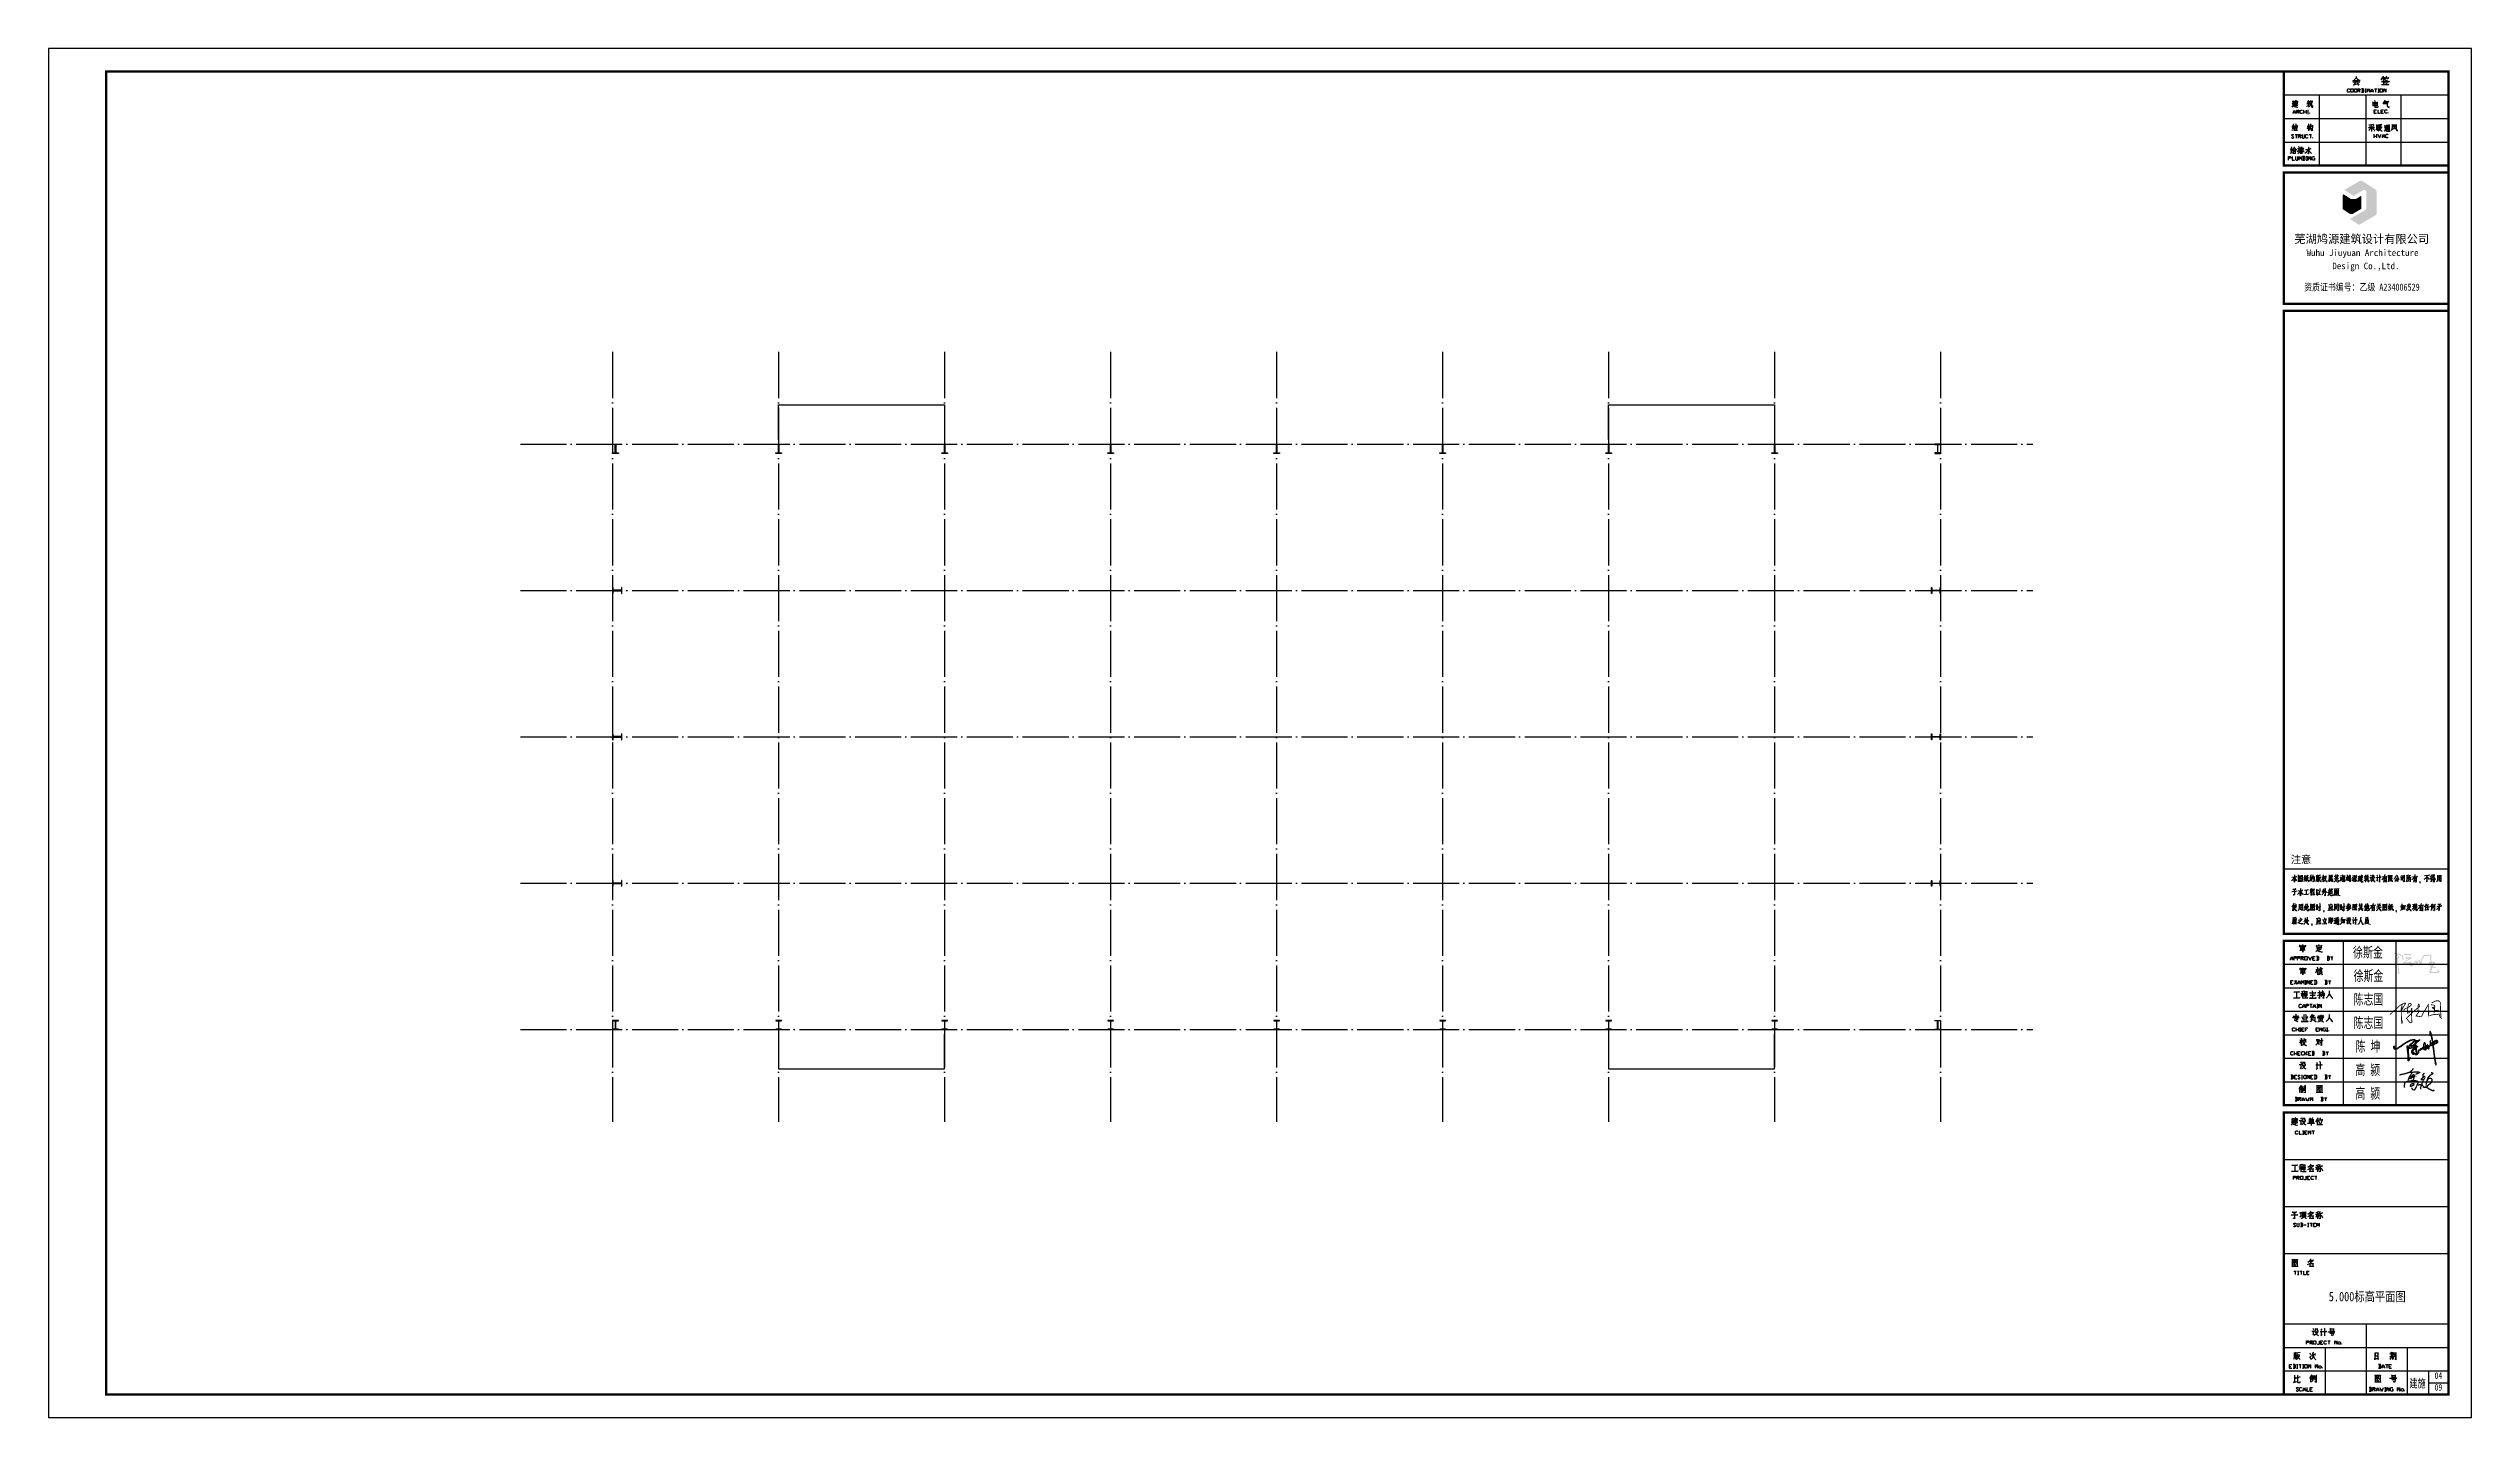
# Model space of a CAD drawing. Extents: x 39560 to 217760, y -140239 to 277665.
# Drawn here: x 39560 to 144660, y 79961 to 139361 of the extents above; entities that cross this region are included whole.
import ezdxf
from ezdxf.enums import TextEntityAlignment as Align

# ---------------------------------------------------------------- set-up
doc = ezdxf.new("R2010")
doc.units = 0
doc.header["$LTSCALE"] = 1000
doc.header["$MEASUREMENT"] = 0
doc.linetypes.add('CENTERX2', pattern=[4, 2.5, -0.5, 0.5, -0.5])
doc.linetypes.add('DOTE', pattern=[2.42, 2, -0.2, 0.02, -0.2])
for name, color, linetype in [('COLUMN', 9, 'Continuous'), ('DOTE', 8, 'DOTE'), ('PUB_TITLE', 4, 'Continuous'), ('吊车', 6, 'Continuous'), ('图框(锁住)', 7, 'Continuous')]:
    doc.layers.add(name, color=color, linetype=linetype)
doc.styles.add('-宋体', font='', dxfattribs={"width": 0.8})
doc.styles.add('-黑体', font='simhei.ttf', dxfattribs={"width": 0.8})
doc.styles.add('_HZTXT', font='txt.shx', dxfattribs={"width": 0.8, "bigfont": 'hztxt.shx'})
doc.styles.add('TSSD_REIN', font='Tssdeng.shx', dxfattribs={"width": 0.7, "oblique": 10, "bigfont": 'hztxt.shx'})
doc.styles.add('图签2', font='', dxfattribs={"height": 1000})
doc.styles.add('宋体', font='')
doc.styles.get('-宋体').set_extended_font_data('SimSun')
doc.styles.get('图签2').set_extended_font_data('SimSun')
doc.styles.get('宋体').set_extended_font_data('SimSun')

msp = doc.modelspace()

# ---------------------------------------------------------------- texts
at = {"color": 3, "style": '-黑体', "width": 0.7}
msp.add_text('04', height=287.6084, dxfattribs=at).set_placement((143060.732, 81637.019, -11.252))
at = {"layer": 'PUB_TITLE', "color": 1, "style": '宋体', "width": 0.8}
msp.add_text('5.000标高平面图', height=408, dxfattribs=at).set_placement((140135.432, 85006.918), align=Align.CENTER)

# ---------------------------------------------------------------- blocks, each defined once
blk = doc.blocks.new('A$C45686405')
at = {"layer": '吊车', "const_width": 140}
for points in [[(1271, 5464), (1248, 5392), (1217, 5323), (1147, 5256), (1090, 5213), (1043, 5172), (987, 5117), (954, 5075), (870, 5045), (753, 5008), (617, 4964), (392, 4889), (131, 4844), (67, 4823), (-65, 4798), (-145, 4768), (-196, 4761)], [(811, 5027), (1218, 5054), (1603, 5087), (1873, 5065), (1949, 5029), (1829, 4961), (1651, 4888), (1545, 4867)], [(359, 3409), (317, 3593), (353, 3763), (364, 3903), (464, 3997), (624, 4082), (871, 4105), (1019, 4127), (1201, 4165), (1351, 4170), (1512, 4152), (1645, 4130), (1762, 4077), (1792, 3982), (1767, 3889), (1697, 3701), (1617, 3530), (1552, 3374), (1486, 3268), (1388, 3172), (1263, 3189), (1183, 3257), (1115, 3372), (1079, 3401)], [(1130, 4959), (1059, 4834), (1019, 4781), (975, 4705), (914, 4611), (847, 4502), (802, 4385), (777, 4286), (747, 4194)], [(1354, 4859), (1302, 4778), (1262, 4759), (1212, 4743), (1167, 4673), (1229, 4629), (1096, 4587), (1240, 4574), (1071, 4535), (1166, 4481), (955, 4405), (1124, 4374)], [(967, 3586), (1009, 3728), (1069, 3792), (1214, 3838), (1337, 3842), (1360, 3770), (1323, 3678), (1257, 3648), (1034, 3555), (917, 3535)], [(1464, 4795), (1408, 4660), (1361, 4507), (1336, 4365), (1258, 4233)], [(2102, 3747), (1935, 3736), (1780, 3686)], [(2484, 4961), (2388, 4894), (2330, 4829), (2307, 4755), (2301, 4651), (2361, 4599), (2415, 4577), (2541, 4638), (2415, 4577), (2285, 4481), (2236, 4414), (2143, 4349), (2146, 4267), (2282, 4248), (2368, 4284), (2452, 4354), (2452, 4354), (2406, 4259), (2327, 4168), (2303, 4090), (2263, 4011), (2211, 3851), (2166, 3731), (2103, 3558), (2070, 3376), (2064, 3300), (2055, 3249)], [(2173, 3749), (2342, 3568), (2448, 3478)], [(3157, 5019), (3283, 5001), (3371, 4930), (3280, 4849), (3049, 4703), (2970, 4619), (2845, 4473), (2769, 4280), (2724, 4145), (2675, 4020), (2666, 3928), (2668, 3849), (2748, 4091), (2823, 4253), (2880, 4343), (2981, 4403), (3137, 4419), (3199, 4377), (3256, 4327), (3277, 4261), (3277, 4155), (3216, 4057), (3162, 3938), (3108, 3851), (2912, 3706), (2828, 3663), (2735, 3564), (2711, 3518), (2543, 3444), (2729, 3440), (2814, 3376), (2915, 3306), (3046, 3236), (3154, 3183), (3216, 3149), (3331, 3098), (3463, 3110), (3503, 3163), (3525, 3191)]]:
    blk.add_lwpolyline(points, dxfattribs=at)
blk = doc.blocks.new('A$C761150EF')
at = {"layer": '吊车'}
blk.add_blockref('A$C45686405', (-3606, 4540), dxfattribs=at)
blk = doc.blocks.new('A$C79942E48')
for points in [[(8, 286, 23, 25, 0), (320, 565, 25, 25, 0), (422, 621, 25, 25, 0), (469, 630, 25, 25, 0), (481, 624, 25, 25, 0), (381, 453, 25, 25, 0), (363, 407, 25, 25, 0), (336, 392, 25, 25, 0)], [(336, 392, 21, 23, 0), (344, 445, 23, 23, 0), (367, 529, 23, 23, 0), (367, 529, 23, 23, 0), (356, 131, 23, 23, 0), (364, 47, 23, 23, 0), (366, 21, 23, 23, 0), (375, 17, 23, 23, 0), (378, 67, 23, 23, 0), (378, 67, 23, 23, 0)], [(378, 67, 23, 16, 0), (385, 111, 3.2, 3.2, 0)], [(416, 357, 21, 25, 0), (442, 445, 25, 25, 0), (538, 493, 25, 25, 0), (596, 522, 25, 25, 0), (638, 559, 25, 25, 0), (648, 573, 25, 25, 0), (651, 578, 25, 25, 0), (649, 585, 25, 25, 0), (645, 606, 25, 25, 0), (634, 620, 25, 25, 0), (619, 625, 25, 25, 0), (596, 623, 25, 25, 0), (578, 613, 25, 25, 0), (567, 586, 25, 25, 0), (557, 552, 25, 25, 0), (550, 505, 25, 25, 0), (544, 467, 25, 25, 0), (535, 384, 25, 25, 0), (531, 345, 25, 25, 0), (539, 328, 25, 25, 0), (555, 329, 25, 25, 0), (587, 346, 25, 25, 0), (622, 378, 25, 25, 0), (667, 433, 25, 25, 0), (679, 456, 25, 25, 0), (661, 468, 25, 25, 0), (652, 449, 25, 25, 0), (665, 150, 25, 25, 0), (669, 62, 25, 25, 0), (639, 37, 25, 25, 0), (604, 48, 25, 25, 0), (506, 173, 25, 25, 0), (700, 362, 25, 25, 0), (874, 507, 25, 25, 0), (901, 530, 25, 25, 0), (892, 576, 25, 25, 0), (872, 602, 25, 25, 0), (852, 532, 25, 25, 0), (856, 413, 25, 25, 0), (857, 395, 25, 25, 0), (885, 403, 25, 25, 0), (891, 381, 25, 25, 0), (794, 241, 25, 25, 0), (855, 233, 25, 25, 0), (904, 228, 25, 25, 0), (968, 232, 25, 25, 0), (982, 281, 25, 25, 0), (1165, 584, 25, 25, 0), (1170, 291, 25, 25, 0), (1185, 348, 25, 25, 0), (1188, 354, 25, 25, 0)], [(1191, 249, 21, 23, 0), (1323, 285, 25, 25, 0), (1415, 291, 25, 25, 0), (1463, 281, 25, 25, 0)]]:
    blk.add_lwpolyline(points, format="xyseb")
at = {"const_width": 25}
for points in [[(1250, 577), (1340, 570), (1363, 521), (1347, 448), (1313, 461), (1287, 496), (1319, 508), (1349, 457), (1349, 360), (1306, 374), (1386, 406), (1437, 408), (1472, 376), (1481, 413), (1488, 411)], [(1266, 633), (1372, 690), (1423, 703), (1479, 695), (1526, 656), (1534, 409), (1550, 179), (1508, 230), (1481, 324)]]:
    blk.add_lwpolyline(points, dxfattribs=at)
blk = doc.blocks.new('A$C1B877148')
h = blk.add_hatch(color=7)
h.dxf.hatch_style = 1
h.paths.add_polyline_path([(480, 934), (342, 841), (219, 757), (135, 705), (84, 685), (46, 689), (28, 721, -0.3302014), (35, 804), (31, 808), (26, 808), (15, 802), (5, 792), (0, 762), (0, 722), (12, 692), (27, 668), (62, 662), (107, 668), (155, 690), (225, 736), (311, 791), (401, 858), (504, 922), (618, 981), (705, 1025), (758, 1045), (788, 1055), (821, 1067), (852, 1067), (868, 1067), (874, 1059), (869, 1037), (848, 1017), (826, 987), (783, 938), (741, 909), (691, 857), (670, 839), (664, 817), (674, 810), (692, 797), (708, 797), (735, 796), (743, 789), (753, 778), (754, 759), (749, 747), (730, 728), (710, 720), (687, 718), (671, 726), (659, 741), (638, 766), (607, 790), (591, 801), (579, 809), (570, 809), (568, 798), (571, 775), (590, 688), (590, 651), (600, 498), (607, 452), (611, 362), (613, 184), (612, 173), (617, 170), (630, 168), (635, 173), (645, 182), (659, 213), (687, 272), (702, 318), (690, 323), (672, 278), (640, 218), (633, 217), (636, 242), (633, 335), (628, 473), (619, 514), (616, 633), (612, 688), (594, 757), (595, 765), (615, 744), (644, 719), (673, 699), (705, 696), (739, 708), (756, 721), (772, 749), (773, 780), (755, 801), (740, 812), (712, 816), (704, 820), (689, 827), (703, 839), (736, 869), (797, 924), (869, 997), (888, 1033), (893, 1049), (899, 1068), (892, 1079), (881, 1087), (851, 1089), (797, 1086), (733, 1063), (619, 1012)])
h.paths.add_polyline_path([(820, 615), (846, 635), (885, 663), (930, 702), (951, 583), (969, 503), (972, 475), (976, 447), (961, 444), (947, 450), (926, 471), (880, 497), (848, 528), (809, 566), (786, 587), (775, 584), (770, 567), (770, 527), (779, 498), (793, 467), (811, 447), (841, 447), (852, 451), (849, 462), (829, 462), (816, 470), (800, 488), (793, 511), (785, 551), (782, 564), (789, 562), (823, 527), (893, 464), (927, 436), (956, 427), (982, 424), (989, 430), (994, 442), (991, 467), (956, 669), (947, 718), (954, 725), (973, 740), (1003, 768), (1008, 786), (1005, 792), (998, 797), (988, 801), (966, 806), (970, 810), (967, 816), (959, 821), (950, 823), (937, 812), (926, 797), (920, 759), (920, 718), (868, 676), (823, 641), (815, 640), (815, 646), (823, 661), (839, 687), (866, 754), (888, 797), (921, 874), (932, 898), (940, 916), (963, 935), (1034, 992), (1068, 1022), (1102, 1047), (1107, 1053), (1104, 1061), (1096, 1064), (1062, 1051), (1032, 1042), (999, 1040), (961, 1040), (956, 1032), (971, 1029), (1007, 1029), (1050, 1035), (1001, 994), (943, 948), (941, 968), (932, 1006), (919, 1019), (937, 1022), (927, 1039), (903, 1037), (894, 1036), (892, 1029), (900, 1018), (916, 996), (925, 942), (920, 925), (872, 880), (846, 856), (828, 841), (806, 831), (789, 823), (772, 821), (760, 825), (757, 823), (745, 809), (758, 805), (789, 804), (807, 808), (825, 816), (854, 837), (877, 858), (899, 882), (904, 880), (886, 842), (850, 763), (825, 709), (779, 631), (774, 617), (777, 610), (784, 606), (789, 605), (795, 604)])
h.paths.add_polyline_path([(941, 737), (939, 787), (948, 787), (970, 787), (989, 785), (980, 771), (958, 753)], flags=16)
h.paths.add_polyline_path([(1073, 590), (1071, 605), (1073, 618), (1066, 622), (1058, 622), (1053, 615), (1052, 598), (1051, 573), (1048, 551), (1044, 549), (1044, 542), (1046, 539), (1042, 522), (1049, 514), (1055, 511), (1061, 513), (1063, 520)], flags=17)
h.paths.add_polyline_path([(1156, 684), (1122, 667), (1101, 641), (1111, 624), (1263, 723), (1270, 682), (1279, 660), (1292, 656), (1314, 656), (1330, 661), (1344, 664), (1348, 646), (1354, 639), (1358, 638), (1363, 641), (1370, 646), (1374, 657), (1371, 685), (1411, 703), (1433, 727), (1452, 755), (1467, 705), (1478, 689), (1489, 692), (1499, 708), (1505, 737), (1513, 764), (1538, 812), (1558, 842), (1571, 833), (1579, 822), (1602, 824), (1627, 836), (1651, 843), (1658, 846), (1668, 776), (1683, 683), (1733, 262), (1768, 93), (1757, 69), (1774, 32), (1788, 0), (1806, 9), (1807, 26), (1799, 50), (1799, 64), (1795, 98), (1790, 114), (1790, 126), (1779, 137), (1779, 185), (1758, 274), (1749, 353), (1738, 449), (1719, 564), (1702, 730), (1689, 790), (1679, 859), (1795, 920), (1824, 930), (1869, 968), (1879, 1001), (1863, 1027), (1830, 1034), (1794, 1034), (1764, 1027), (1730, 1007), (1687, 982), (1663, 964), (1642, 1103), (1617, 1219), (1589, 1334), (1566, 1407), (1551, 1426), (1535, 1427), (1535, 1414), (1532, 1326), (1538, 1269), (1551, 1269), (1548, 1381), (1555, 1381), (1570, 1326), (1610, 1143), (1641, 956), (1635, 945), (1596, 912), (1578, 900), (1578, 927), (1567, 960), (1568, 1031), (1552, 1025), (1551, 981), (1551, 952), (1551, 917), (1562, 878), (1530, 840), (1514, 812), (1500, 780), (1489, 748), (1486, 734), (1480, 739), (1471, 768), (1471, 786), (1475, 810), (1460, 828), (1440, 859), (1427, 861), (1418, 854), (1418, 847), (1431, 844), (1437, 825), (1412, 820), (1379, 807), (1362, 803), (1357, 850), (1349, 902), (1337, 924), (1320, 939), (1295, 939), (1278, 909), (1261, 847), (1261, 817), (1256, 787), (1260, 747), (1250, 738)])
h.paths.add_polyline_path([(1289, 695), (1292, 718), (1292, 742), (1345, 767), (1345, 687), (1330, 678), (1314, 674), (1296, 681)], flags=16)
h.paths.add_polyline_path([(1278, 836), (1278, 876), (1298, 914), (1314, 924), (1324, 908), (1324, 896), (1336, 880), (1336, 836), (1344, 790), (1284, 762)], flags=16)
h.paths.add_polyline_path([(1373, 711), (1370, 735), (1366, 775), (1370, 780), (1390, 789), (1413, 798), (1426, 804), (1438, 806), (1444, 799), (1449, 787), (1445, 779), (1439, 769), (1432, 758), (1426, 749), (1419, 740), (1410, 728), (1390, 720), (1384, 713)], flags=16)
h.paths.add_polyline_path([(1586, 875), (1600, 884), (1623, 909), (1646, 929), (1656, 871), (1618, 850)], flags=16)
h.paths.add_polyline_path([(1678, 883), (1664, 940), (1704, 964), (1732, 985), (1763, 999), (1787, 1009), (1804, 1012), (1826, 1012), (1841, 1010), (1849, 1009), (1856, 998), (1853, 982), (1840, 971), (1817, 954), (1793, 939), (1771, 929), (1717, 905), (1695, 891)], flags=16)
at = {"color": 7}
blk.add_lwpolyline([(36, 805, 0.310095), (26, 726), (46, 689), (84, 685), (135, 705), (219, 757), (342, 841), (480, 934), (619, 1012), (733, 1063), (797, 1086), (851, 1089), (881, 1087), (892, 1079), (899, 1068), (893, 1049), (888, 1033), (869, 997), (797, 924), (736, 869), (703, 839), (689, 827), (704, 820), (712, 816), (740, 812), (755, 801), (773, 780), (772, 749), (756, 721), (739, 708), (705, 696), (673, 699), (644, 719), (615, 744), (595, 765), (594, 757), (612, 688), (616, 633), (619, 514), (628, 473), (633, 335), (636, 242), (633, 217), (640, 218), (672, 278), (690, 323), (702, 318), (687, 272), (659, 213), (645, 182), (635, 173), (630, 168), (617, 170), (612, 173), (613, 184), (611, 362), (607, 452), (600, 498), (590, 651), (590, 688), (571, 775), (568, 798), (570, 809), (579, 809), (591, 801), (607, 790), (638, 766), (659, 741), (671, 726), (687, 718), (710, 720), (730, 728), (749, 747), (754, 759), (753, 778), (743, 789), (735, 796), (708, 797), (692, 797), (674, 810), (664, 817), (670, 839), (691, 857), (741, 909), (783, 938), (826, 987), (848, 1017), (869, 1037), (874, 1059), (868, 1067), (852, 1067), (821, 1067), (788, 1055), (758, 1045), (705, 1025), (618, 981), (504, 922), (401, 858), (311, 791), (225, 736), (155, 690), (107, 668), (62, 662), (27, 668), (12, 692), (0, 722), (0, 762), (5, 792), (15, 802), (26, 808), (31, 808), (35, 804)], format="xyb", dxfattribs=at)
for points in [[(760, 825), (772, 821), (789, 823), (806, 831), (828, 841), (846, 856), (872, 880), (920, 925), (925, 942), (916, 996), (900, 1018), (892, 1029), (894, 1036), (903, 1037), (927, 1039), (937, 1022), (919, 1019), (932, 1006), (941, 968), (943, 948), (1001, 994), (1050, 1035), (1007, 1029), (971, 1029), (956, 1032), (961, 1040), (999, 1040), (1032, 1042), (1062, 1051), (1096, 1064), (1104, 1061), (1107, 1053), (1102, 1047), (1068, 1022), (1034, 992), (963, 935), (940, 916), (932, 898), (921, 874), (888, 797), (866, 754), (839, 687), (823, 661), (815, 646), (815, 640), (823, 641), (868, 676), (920, 718), (920, 759), (926, 797), (937, 812), (950, 823), (959, 821), (967, 816), (970, 810), (966, 806), (988, 801), (998, 797), (1005, 792), (1008, 786), (1003, 768), (973, 740), (954, 725), (947, 718), (956, 669), (991, 467), (994, 442), (989, 430), (982, 424), (956, 427), (927, 436), (893, 464), (823, 527), (789, 562), (782, 564), (785, 551), (793, 511), (800, 488), (816, 470), (829, 462), (849, 462), (852, 451), (841, 447), (811, 447), (793, 467), (779, 498), (770, 527), (770, 567), (775, 584), (786, 587), (809, 566), (848, 528), (880, 497), (926, 471), (947, 450), (961, 444), (972, 446), (974, 456), (972, 475), (969, 503), (951, 583), (930, 702), (885, 663), (846, 635), (820, 615), (795, 604), (789, 605), (784, 606), (777, 610), (774, 617), (779, 631), (825, 709), (850, 763), (886, 842), (904, 880), (899, 882), (877, 858), (854, 837), (825, 816), (807, 808), (789, 804), (758, 805), (745, 809), (757, 823), (760, 825)], [(1112, 624), (1263, 723), (1270, 682), (1279, 660), (1292, 656), (1314, 656), (1330, 661), (1344, 664), (1348, 646), (1354, 639), (1358, 638), (1363, 641), (1370, 646), (1374, 657), (1371, 685), (1411, 703), (1433, 727), (1452, 755), (1467, 705), (1478, 689), (1489, 692), (1499, 708), (1505, 737), (1513, 764), (1538, 812), (1558, 842), (1571, 833), (1579, 822), (1602, 824), (1627, 836), (1651, 843), (1658, 846), (1668, 776), (1683, 683), (1733, 262), (1768, 93), (1757, 69), (1774, 32), (1788, 0), (1806, 9), (1807, 26), (1799, 50), (1799, 64), (1795, 98), (1790, 114), (1790, 126), (1779, 137), (1779, 185), (1758, 274), (1749, 353), (1738, 449), (1719, 564), (1702, 730), (1689, 790), (1679, 859), (1795, 920), (1824, 930), (1869, 968), (1879, 1001), (1863, 1027), (1830, 1034), (1794, 1034), (1764, 1027), (1730, 1007), (1687, 982), (1663, 964), (1642, 1103), (1617, 1219), (1589, 1334), (1566, 1407), (1551, 1426), (1535, 1427), (1535, 1414), (1532, 1326), (1538, 1269), (1551, 1269), (1548, 1381), (1555, 1381), (1570, 1326), (1610, 1143), (1641, 956), (1635, 945), (1596, 912), (1578, 900), (1578, 927), (1567, 960), (1568, 1031), (1552, 1025), (1551, 981), (1551, 952), (1551, 917), (1562, 878), (1530, 840), (1514, 812), (1500, 780), (1489, 748), (1486, 734), (1480, 739), (1471, 768), (1471, 786), (1475, 810), (1460, 828), (1440, 859), (1427, 861), (1418, 854), (1418, 847), (1426, 845), (1432, 840), (1435, 830), (1435, 825), (1412, 820), (1379, 807), (1362, 803), (1357, 850), (1349, 902), (1337, 924), (1320, 939), (1295, 939), (1278, 909), (1261, 847), (1261, 817), (1256, 787), (1260, 747), (1250, 738), (1156, 684), (1122, 667), (1101, 641), (1111, 624)], [(939, 787), (941, 737), (958, 753), (980, 771), (987, 782), (984, 786), (970, 787), (948, 787), (939, 787)], [(1284, 760), (1278, 836), (1278, 876), (1298, 914), (1314, 924), (1324, 908), (1324, 896), (1336, 880), (1336, 836), (1344, 790), (1284, 762)], [(1292, 742), (1345, 767), (1345, 687), (1330, 678), (1314, 674), (1296, 681), (1289, 695), (1292, 718), (1292, 743)], [(1366, 775), (1370, 735), (1373, 711), (1384, 713), (1390, 720), (1410, 728), (1419, 740), (1426, 749), (1432, 758), (1439, 769), (1445, 779), (1449, 787), (1444, 799), (1438, 806), (1426, 804), (1413, 798), (1390, 789), (1370, 780), (1366, 775)], [(1586, 875), (1618, 850), (1656, 871), (1646, 929), (1623, 909), (1600, 884), (1586, 875)], [(1664, 940), (1704, 964), (1732, 985), (1763, 999), (1787, 1009), (1804, 1012), (1826, 1012), (1841, 1010), (1849, 1009), (1856, 998), (1853, 982), (1840, 971), (1817, 954), (1793, 939), (1771, 929), (1717, 905), (1695, 891), (1678, 883), (1664, 940)]]:
    blk.add_lwpolyline(points, dxfattribs=at)
blk.add_lwpolyline([(1042, 522), (1049, 514), (1055, 511), (1061, 513), (1063, 520), (1073, 590), (1071, 605), (1073, 618), (1066, 622), (1058, 622), (1053, 615), (1052, 598), (1051, 573), (1048, 551), (1044, 549), (1044, 542), (1046, 539)], close=True, dxfattribs=at)
blk = doc.blocks.new('adasdcxcx')
at = {"linetype": 'CENTERX2'}
h = blk.add_hatch(color=256, dxfattribs=at)
h.dxf.hatch_style = 1
h.paths.add_polyline_path([(3919, 11195), (3922, 11198), (3924, 11199), (3927, 11200), (3930, 11199), (3933, 11198), (3936, 11198), (3939, 11199), (3941, 11199), (3944, 11200), (3948, 11201), (3951, 11201), (3953, 11202), (3955, 11202), (3958, 11202), (3961, 11201), (3963, 11202), (3964, 11202), (3966, 11203), (3967, 11203), (3969, 11203), (3970, 11202), (3971, 11202), (3972, 11201), (3974, 11200), (3976, 11200), (3977, 11200), (3978, 11200), (3980, 11200), (3981, 11200), (3982, 11199), (3984, 11199), (3985, 11200), (3986, 11199), (3987, 11199), (3988, 11199), (3989, 11198), (3992, 11198), (3993, 11198), (3995, 11198), (3996, 11198), (3998, 11198), (3999, 11197), (4000, 11197), (4000, 11196), (4002, 11195), (4004, 11194), (4004, 11192), (4005, 11191), (4007, 11189), (4006, 11187), (4005, 11185), (3999, 11179), (3996, 11175), (3992, 11168), (3989, 11164), (3987, 11159), (3984, 11154), (3982, 11150), (3979, 11146), (3976, 11140), (3973, 11134), (3973, 11131), (3972, 11129), (3970, 11127), (3969, 11125), (3968, 11123), (3967, 11121), (3966, 11119), (3966, 11117), (3964, 11115), (3962, 11113), (3961, 11110), (3960, 11109), (3959, 11108), (3958, 11106), (3956, 11103), (3954, 11100), (3953, 11098), (3952, 11095), (3952, 11094), (3951, 11093), (3950, 11091), (3950, 11090), (3950, 11088), (3949, 11087), (3948, 11086), (3947, 11085), (3946, 11083), (3945, 11082), (3944, 11080), (3943, 11079), (3943, 11077), (3942, 11075), (3941, 11073), (3940, 11072), (3940, 11071), (3938, 11071), (3938, 11070), (3937, 11068), (3937, 11067), (3936, 11065), (3936, 11064), (3935, 11063), (3935, 11062), (3934, 11060), (3934, 11059), (3933, 11058), (3933, 11057), (3933, 11056), (3933, 11055), (3932, 11054), (3931, 11053), (3930, 11052), (3929, 11051), (3927, 11051), (3926, 11050), (3925, 11049), (3924, 11048), (3923, 11048), (3922, 11047), (3921, 11046), (3920, 11046), (3920, 11047), (3919, 11047), (3919, 11049), (3919, 11051), (3920, 11053), (3920, 11055), (3920, 11057), (3919, 11059), (3918, 11061), (3918, 11062), (3917, 11064), (3917, 11067), (3917, 11070), (3917, 11073), (3916, 11076), (3916, 11079), (3916, 11082), (3916, 11085), (3916, 11087), (3916, 11089), (3916, 11091), (3917, 11092), (3917, 11095), (3916, 11099), (3916, 11101), (3917, 11103), (3918, 11105), (3917, 11107), (3917, 11110), (3916, 11113), (3916, 11114), (3918, 11116), (3918, 11118), (3918, 11120), (3918, 11122), (3918, 11125), (3918, 11127), (3918, 11129), (3917, 11131), (3918, 11133), (3918, 11135), (3918, 11136), (3918, 11138), (3918, 11140), (3918, 11142), (3918, 11145), (3918, 11149), (3918, 11152), (3918, 11156), (3917, 11158), (3917, 11161), (3917, 11164), (3916, 11166), (3917, 11168), (3916, 11171), (3917, 11173), (3917, 11176), (3917, 11178), (3916, 11182), (3917, 11184), (3918, 11186), (3918, 11189), (3918, 11190), (3918, 11191), (3918, 11192), (3918, 11193), (3918, 11194)], flags=16)
h.paths.add_polyline_path([(3866, 11192), (3865, 11191), (3864, 11191), (3862, 11190), (3861, 11190), (3861, 11190), (3860, 11189), (3859, 11189), (3858, 11189), (3858, 11188), (3858, 11187), (3858, 11186), (3858, 11184), (3859, 11183), (3859, 11181), (3859, 11180), (3860, 11179), (3861, 11177), (3861, 11175), (3862, 11173), (3863, 11172), (3863, 11171), (3863, 11169), (3864, 11168), (3865, 11167), (3864, 11165), (3864, 11164), (3865, 11162), (3865, 11160), (3865, 11158), (3866, 11157), (3866, 11154), (3867, 11153), (3867, 11152), (3868, 11150), (3868, 11148), (3869, 11146), (3869, 11144), (3870, 11143), (3870, 11141), (3871, 11139), (3871, 11138), (3872, 11136), (3872, 11134), (3873, 11133), (3873, 11131), (3874, 11129), (3874, 11128), (3874, 11127), (3874, 11125), (3875, 11123), (3876, 11122), (3876, 11120), (3877, 11120), (3877, 11118), (3877, 11117), (3879, 11117), (3879, 11116), (3880, 11117), (3881, 11117), (3882, 11118), (3883, 11120), (3883, 11122), (3884, 11125), (3885, 11127), (3885, 11128), (3886, 11129), (3886, 11131), (3886, 11132), (3887, 11134), (3887, 11135), (3886, 11137), (3886, 11139), (3886, 11140), (3886, 11142), (3886, 11144), (3886, 11145), (3887, 11147), (3887, 11149), (3887, 11150), (3886, 11153), (3887, 11154), (3887, 11157), (3887, 11158), (3887, 11160), (3887, 11163), (3886, 11165), (3886, 11167), (3886, 11169), (3885, 11171), (3885, 11173), (3885, 11175), (3885, 11177), (3885, 11180), (3884, 11182), (3884, 11183), (3884, 11185), (3884, 11187), (3884, 11189), (3882, 11191), (3882, 11193), (3881, 11195), (3879, 11197), (3879, 11198), (3878, 11199), (3876, 11200), (3874, 11200), (3873, 11200), (3871, 11199), (3870, 11198), (3869, 11197), (3867, 11196), (3867, 11195), (3866, 11193)], flags=16)
h.paths.add_polyline_path([(2787, 11410), (2785, 11425), (2790, 11435), (2799, 11441), (2816, 11443), (2829, 11443), (2843, 11443), (2856, 11441), (2874, 11442), (2897, 11440), (2915, 11439), (2932, 11437), (2951, 11436), (2973, 11434), (2994, 11433), (3019, 11429), (3022, 11429), (3038, 11427), (3049, 11420), (3055, 11411), (3055, 11399), (3051, 11391), (3043, 11384), (3039, 11381), (3037, 11376), (3032, 11371), (3026, 11368), (3016, 11366), (3009, 11366), (3003, 11362), (2995, 11361), (2986, 11354), (2969, 11345), (2954, 11338), (2936, 11329), (2923, 11323), (2910, 11316), (2898, 11310), (2887, 11305), (2873, 11297), (2860, 11291), (2851, 11283), (2838, 11277), (2829, 11269), (2817, 11262), (2808, 11256), (2798, 11246), (2788, 11240), (2779, 11234), (2772, 11230), (2766, 11227), (2766, 11222), (2774, 11219), (2785, 11223), (2797, 11223), (2803, 11220), (2810, 11220), (2823, 11220), (2838, 11220), (2851, 11218), (2869, 11218), (2887, 11218), (2898, 11215), (2911, 11212), (2923, 11212), (2935, 11212), (2946, 11212), (2952, 11212), (2956, 11215), (2956, 11218), (2955, 11226), (2954, 11235), (2953, 11243), (2953, 11250), (2960, 11257), (2965, 11263), (2973, 11266), (2982, 11266), (2991, 11261), (2998, 11258), (3003, 11250), (3007, 11243), (3014, 11238), (3023, 11228), (3034, 11221), (3038, 11218), (3046, 11213), (3051, 11210), (3058, 11205), (3068, 11203), (3078, 11203), (3085, 11203), (3092, 11200), (3096, 11194), (3099, 11188), (3099, 11180), (3096, 11175), (3096, 11169), (3090, 11165), (3086, 11162), (3085, 11162), (3082, 11161), (3082, 11157), (3081, 11156), (3078, 11154), (3077, 11152), (3073, 11152), (3067, 11153), (3060, 11155), (3055, 11156), (3051, 11158), (3048, 11159), (3044, 11159), (3039, 11160), (3036, 11161), (3033, 11162), (3030, 11162), (3027, 11162), (3024, 11162), (3021, 11162), (3019, 11160), (3018, 11160), (3018, 11156), (3019, 11154), (3019, 11150), (3019, 11148), (3020, 11145), (3020, 11143), (3020, 11140), (3022, 11138), (3021, 11136), (3023, 11132), (3026, 11129), (3026, 11125), (3027, 11121), (3029, 11118), (3028, 11114), (3029, 11111), (3029, 11108), (3030, 11105), (3031, 11103), (3031, 11101), (3034, 11099), (3037, 11098), (3039, 11097), (3042, 11097), (3044, 11095), (3046, 11095), (3048, 11096), (3050, 11098), (3054, 11100), (3056, 11103), (3059, 11106), (3063, 11108), (3065, 11112), (3066, 11114), (3068, 11118), (3071, 11119), (3074, 11121), (3076, 11122), (3077, 11124), (3078, 11126), (3079, 11128), (3082, 11132), (3086, 11135), (3089, 11137), (3094, 11139), (3097, 11140), (3099, 11142), (3103, 11145), (3105, 11149), (3107, 11151), (3109, 11155), (3112, 11158), (3114, 11160), (3120, 11166), (3124, 11169), (3126, 11173), (3129, 11177), (3130, 11181), (3135, 11185), (3139, 11189), (3141, 11191), (3144, 11193), (3146, 11197), (3149, 11202), (3150, 11205), (3152, 11209), (3154, 11210), (3157, 11213), (3160, 11214), (3163, 11217), (3170, 11223), (3173, 11227), (3175, 11231), (3178, 11234), (3182, 11236), (3184, 11239), (3190, 11244), (3194, 11249), (3198, 11252), (3201, 11256), (3202, 11258), (3210, 11264), (3214, 11269), (3217, 11272), (3221, 11277), (3223, 11283), (3223, 11285), (3227, 11288), (3231, 11292), (3236, 11293), (3238, 11296), (3243, 11296), (3249, 11296), (3253, 11296), (3256, 11294), (3259, 11292), (3263, 11288), (3267, 11284), (3270, 11281), (3271, 11278), (3272, 11275), (3274, 11269), (3274, 11264), (3274, 11260), (3273, 11256), (3273, 11253), (3274, 11248), (3274, 11244), (3277, 11240), (3277, 11237), (3277, 11234), (3277, 11231), (3277, 11228), (3278, 11225), (3278, 11221), (3277, 11218), (3279, 11215), (3279, 11212), (3281, 11212), (3283, 11211), (3284, 11213), (3287, 11217), (3288, 11223), (3292, 11231), (3292, 11235), (3296, 11240), (3298, 11245), (3302, 11247), (3304, 11249), (3311, 11256), (3318, 11265), (3322, 11269), (3328, 11275), (3331, 11280), (3335, 11283), (3341, 11287), (3350, 11292), (3356, 11295), (3362, 11299), (3367, 11304), (3371, 11307), (3376, 11307), (3379, 11310), (3382, 11311), (3397, 11313), (3408, 11308), (3414, 11305), (3414, 11299), (3417, 11294), (3422, 11287), (3425, 11283), (3425, 11277), (3427, 11271), (3429, 11266), (3429, 11259), (3431, 11255), (3435, 11245), (3435, 11239), (3435, 11234), (3435, 11228), (3435, 11223), (3437, 11221), (3440, 11226), (3443, 11232), (3445, 11241), (3447, 11248), (3450, 11253), (3452, 11262), (3453, 11268), (3458, 11275), (3466, 11294), (3472, 11309), (3474, 11319), (3475, 11331), (3481, 11339), (3488, 11351), (3493, 11359), (3496, 11373), (3503, 11388), (3510, 11401), (3515, 11413), (3521, 11423), (3529, 11440), (3534, 11450), (3538, 11459), (3544, 11481), (3546, 11489), (3550, 11500), (3561, 11511), (3567, 11516), (3567, 11527), (3588, 11532), (3595, 11533), (3613, 11537), (3627, 11537), (3647, 11537), (3676, 11542), (3693, 11542), (3708, 11542), (3722, 11542), (3736, 11542), (3757, 11542), (3764, 11542), (3778, 11544), (3789, 11546), (3799, 11546), (3807, 11550), (3821, 11550), (3831, 11550), (3838, 11550), (3846, 11552), (3858, 11551), (3868, 11553), (3878, 11553), (3886, 11553), (3896, 11553), (3904, 11553), (3907, 11549), (3912, 11547), (3914, 11543), (3916, 11538), (3919, 11531), (3919, 11523), (3919, 11518), (3919, 11510), (3917, 11505), (3916, 11500), (3916, 11495), (3916, 11489), (3916, 11486), (3916, 11478), (3916, 11470), (3916, 11465), (3916, 11461), (3916, 11445), (3916, 11437), (3916, 11426), (3916, 11410), (3919, 11392), (3919, 11381), (3917, 11370), (3917, 11361), (3917, 11356), (3916, 11348), (3916, 11340), (3916, 11333), (3916, 11329), (3916, 11325), (3918, 11319), (3918, 11313), (3918, 11306), (3916, 11298), (3918, 11294), (3918, 11286), (3919, 11282), (3920, 11276), (3920, 11272), (3920, 11267), (3920, 11264), (3920, 11259), (3920, 11256), (3921, 11253), (3923, 11250), (3925, 11247), (3930, 11247), (3932, 11246), (3937, 11246), (3940, 11247), (3948, 11248), (3952, 11248), (3956, 11246), (3961, 11247), (3965, 11246), (3970, 11246), (3985, 11246), (3994, 11244), (4000, 11244), (4006, 11244), (4014, 11242), (4023, 11242), (4029, 11241), (4039, 11240), (4046, 11239), (4049, 11236), (4055, 11234), (4059, 11232), (4061, 11228), (4062, 11225), (4063, 11222), (4064, 11219), (4066, 11215), (4067, 11213), (4070, 11206), (4068, 11203), (4068, 11199), (4068, 11196), (4068, 11194), (4064, 11190), (4061, 11186), (4059, 11181), (4057, 11177), (4056, 11174), (4052, 11171), (4051, 11168), (4046, 11162), (4043, 11158), (4043, 11154), (4040, 11151), (4038, 11144), (4037, 11139), (4033, 11136), (4029, 11133), (4025, 11130), (4023, 11126), (4021, 11121), (4019, 11118), (4016, 11112), (4014, 11108), (4010, 11103), (4006, 11099), (4001, 11092), (3999, 11088), (3995, 11082), (3992, 11077), (3989, 11071), (3987, 11067), (3984, 11063), (3982, 11056), (3979, 11054), (3977, 11052), (3977, 11049), (3975, 11046), (3974, 11045), (3974, 11043), (3977, 11041), (3982, 11038), (3987, 11037), (3993, 11037), (4000, 11034), (4006, 11034), (4014, 11033), (4020, 11034), (4027, 11033), (4034, 11033), (4037, 11031), (4045, 11031), (4052, 11033), (4058, 11033), (4065, 11033), (4072, 11033), (4078, 11034), (4084, 11031), (4090, 11027), (4093, 11022), (4096, 11019), (4099, 11015), (4100, 11011), (4102, 11008), (4102, 11005), (4102, 11001), (4102, 10994), (4100, 10988), (4099, 10983), (4096, 10981), (4093, 10979), (4091, 10977), (4090, 10974), (4089, 10972), (4084, 10970), (4080, 10967), (4073, 10967), (4069, 10967), (4063, 10969), (4057, 10969), (4054, 10971), (4051, 10971), (4047, 10975), (4040, 10978), (4031, 10982), (4027, 10984), (4021, 10984), (4018, 10983), (4011, 10981), (4006, 10982), (4000, 10983), (3997, 10984), (3994, 10986), (3990, 10986), (3986, 10987), (3982, 10987), (3979, 10987), (3976, 10987), (3970, 10989), (3967, 10990), (3963, 10991), (3961, 10989), (3957, 10989), (3955, 10987), (3952, 10987), (3949, 10987), (3947, 10987), (3944, 10984), (3943, 10981), (3942, 10978), (3941, 10976), (3940, 10971), (3940, 10963), (3940, 10959), (3940, 10951), (3940, 10942), (3942, 10938), (3945, 10930), (3946, 10923), (3946, 10916), (3946, 10911), (3948, 10905), (3948, 10900), (3950, 10894), (3950, 10890), (3950, 10889), (3950, 10882), (3947, 10877), (3945, 10872), (3944, 10870), (3939, 10868), (3933, 10866), (3926, 10864), (3922, 10864), (3917, 10867), (3916, 10870), (3912, 10871), (3910, 10871), (3908, 10869), (3904, 10864), (3902, 10860), (3899, 10853), (3897, 10848), (3894, 10841), (3894, 10835), (3893, 10830), (3893, 10828), (3893, 10825), (3902, 10823), (3907, 10821), (3916, 10819), (3927, 10816), (3934, 10812), (3940, 10812), (3944, 10808), (3952, 10808), (3961, 10808), (3968, 10806), (3977, 10804), (3987, 10804), (4000, 10803), (4007, 10803), (4013, 10802), (4023, 10802), (4032, 10802), (4043, 10802), (4053, 10802), (4066, 10800), (4077, 10799), (4089, 10801), (4105, 10803), (4116, 10804), (4130, 10807), (4144, 10808), (4154, 10809), (4164, 10809), (4172, 10809), (4177, 10812), (4184, 10812), (4191, 10815), (4195, 10817), (4195, 10821), (4191, 10825), (4189, 10832), (4182, 10836), (4177, 10841), (4173, 10845), (4173, 10852), (4172, 10854), (4169, 10862), (4167, 10866), (4167, 10873), (4165, 10878), (4165, 10883), (4169, 10890), (4172, 10894), (4179, 10895), (4185, 10893), (4190, 10891), (4194, 10887), (4196, 10883), (4200, 10878), (4205, 10873), (4210, 10871), (4216, 10868), (4222, 10862), (4225, 10858), (4230, 10851), (4235, 10845), (4241, 10838), (4241, 10834), (4246, 10830), (4251, 10827), (4255, 10822), (4262, 10818), (4265, 10814), (4268, 10808), (4270, 10801), (4270, 10798), (4270, 10790), (4266, 10784), (4260, 10778), (4253, 10774), (4248, 10773), (4242, 10771), (4236, 10770), (4228, 10770), (4218, 10770), (4212, 10768), (4206, 10768), (4197, 10768), (4190, 10766), (4184, 10765), (4177, 10764), (4169, 10764), (4160, 10761), (4152, 10759), (4142, 10757), (4127, 10755), (4116, 10755), (4107, 10753), (4096, 10753), (4084, 10752), (4071, 10750), (4059, 10751), (4049, 10751), (4039, 10751), (4032, 10749), (4024, 10749), (4017, 10749), (4012, 10749), (4005, 10749), (4003, 10747), (4000, 10744), (3994, 10745), (3992, 10748), (3985, 10751), (3976, 10752), (3965, 10752), (3953, 10754), (3944, 10754), (3938, 10756), (3931, 10759), (3924, 10759), (3915, 10757), (3908, 10757), (3903, 10761), (3898, 10764), (3893, 10766), (3885, 10766), (3880, 10764), (3868, 10763), (3860, 10765), (3852, 10766), (3845, 10770), (3841, 10775), (3836, 10781), (3832, 10791), (3830, 10802), (3828, 10812), (3825, 10820), (3827, 10829), (3832, 10838), (3838, 10845), (3844, 10853), (3849, 10859), (3853, 10865), (3853, 10871), (3854, 10878), (3854, 10883), (3857, 10891), (3862, 10899), (3866, 10909), (3868, 10918), (3870, 10926), (3871, 10935), (3873, 10940), (3877, 10947), (3881, 10955), (3882, 10963), (3882, 10971), (3882, 10979), (3881, 10985), (3879, 10992), (3877, 10998), (3874, 11002), (3871, 11007), (3869, 11011), (3869, 11016), (3871, 11021), (3872, 11027), (3872, 11035), (3872, 11042), (3870, 11048), (3870, 11054), (3869, 11058), (3867, 11063), (3867, 11068), (3865, 11072), (3864, 11075), (3861, 11080), (3861, 11085), (3860, 11090), (3860, 11096), (3857, 11100), (3856, 11104), (3854, 11109), (3853, 11115), (3852, 11120), (3850, 11124), (3849, 11127), (3846, 11130), (3845, 11137), (3844, 11143), (3842, 11149), (3839, 11154), (3838, 11162), (3835, 11168), (3832, 11173), (3830, 11178), (3826, 11185), (3822, 11189), (3819, 11192), (3816, 11194), (3813, 11197), (3809, 11201), (3807, 11206), (3805, 11211), (3805, 11216), (3807, 11222), (3811, 11227), (3817, 11230), (3824, 11233), (3829, 11233), (3836, 11234), (3840, 11234), (3848, 11234), (3855, 11236), (3863, 11239), (3869, 11241), (3874, 11243), (3879, 11244), (3880, 11249), (3880, 11254), (3879, 11258), (3879, 11263), (3880, 11268), (3880, 11274), (3880, 11279), (3880, 11283), (3880, 11289), (3879, 11295), (3879, 11300), (3878, 11306), (3878, 11314), (3876, 11319), (3875, 11324), (3875, 11330), (3875, 11334), (3875, 11340), (3875, 11349), (3874, 11358), (3874, 11367), (3875, 11377), (3874, 11385), (3874, 11394), (3875, 11400), (3874, 11409), (3875, 11417), (3874, 11422), (3873, 11430), (3873, 11437), (3872, 11441), (3872, 11449), (3872, 11457), (3872, 11466), (3871, 11471), (3870, 11478), (3871, 11484), (3868, 11490), (3868, 11497), (3867, 11501), (3863, 11504), (3860, 11507), (3851, 11507), (3845, 11507), (3840, 11507), (3834, 11505), (3822, 11504), (3813, 11504), (3803, 11504), (3797, 11503), (3790, 11502), (3782, 11500), (3774, 11500), (3770, 11499), (3761, 11497), (3754, 11496), (3745, 11496), (3739, 11498), (3735, 11497), (3730, 11497), (3727, 11495), (3721, 11494), (3714, 11492), (3708, 11492), (3704, 11490), (3697, 11490), (3691, 11490), (3684, 11491), (3678, 11491), (3674, 11491), (3665, 11489), (3656, 11489), (3646, 11490), (3639, 11489), (3632, 11489), (3627, 11487), (3624, 11486), (3621, 11484), (3616, 11484), (3612, 11484), (3605, 11481), (3602, 11480), (3597, 11478), (3594, 11475), (3591, 11472), (3585, 11466), (3583, 11461), (3582, 11456), (3579, 11452), (3577, 11447), (3575, 11444), (3570, 11435), (3567, 11431), (3565, 11426), (3561, 11418), (3557, 11412), (3555, 11408), (3555, 11406), (3552, 11400), (3548, 11396), (3544, 11391), (3541, 11386), (3539, 11381), (3535, 11376), (3534, 11371), (3532, 11366), (3532, 11362), (3531, 11354), (3530, 11349), (3528, 11345), (3524, 11340), (3522, 11337), (3522, 11334), (3519, 11330), (3516, 11326), (3514, 11321), (3513, 11316), (3511, 11310), (3506, 11306), (3505, 11302), (3504, 11298), (3503, 11292), (3502, 11288), (3502, 11286), (3500, 11284), (3498, 11281), (3496, 11278), (3496, 11274), (3496, 11268), (3498, 11265), (3498, 11259), (3498, 11254), (3496, 11247), (3496, 11242), (3494, 11237), (3493, 11232), (3493, 11229), (3493, 11226), (3493, 11221), (3491, 11216), (3489, 11212), (3488, 11208), (3487, 11202), (3486, 11196), (3485, 11193), (3483, 11188), (3482, 11182), (3481, 11178), (3479, 11171), (3477, 11164), (3477, 11160), (3476, 11155), (3475, 11150), (3475, 11144), (3474, 11141), (3473, 11136), (3473, 11134), (3471, 11131), (3469, 11128), (3467, 11125), (3467, 11122), (3467, 11120), (3466, 11117), (3464, 11115), (3462, 11113), (3458, 11111), (3457, 11109), (3454, 11107), (3450, 11106), (3447, 11105), (3442, 11105), (3439, 11105), (3435, 11105), (3431, 11106), (3428, 11107), (3426, 11108), (3423, 11110), (3421, 11113), (3420, 11118), (3417, 11124), (3415, 11129), (3413, 11134), (3410, 11139), (3406, 11142), (3406, 11149), (3403, 11154), (3401, 11161), (3399, 11168), (3399, 11174), (3397, 11180), (3396, 11185), (3393, 11190), (3391, 11194), (3390, 11198), (3390, 11205), (3389, 11213), (3388, 11219), (3387, 11225), (3387, 11230), (3386, 11236), (3385, 11240), (3383, 11245), (3382, 11248), (3381, 11252), (3379, 11255), (3379, 11258), (3378, 11261), (3377, 11266), (3375, 11268), (3373, 11268), (3371, 11267), (3369, 11265), (3367, 11264), (3365, 11262), (3363, 11259), (3362, 11258), (3360, 11257), (3358, 11256), (3354, 11256), (3353, 11256), (3353, 11254), (3351, 11251), (3348, 11245), (3344, 11243), (3340, 11239), (3337, 11233), (3334, 11228), (3331, 11224), (3328, 11219), (3326, 11214), (3322, 11210), (3321, 11206), (3320, 11202), (3318, 11198), (3316, 11193), (3315, 11187), (3314, 11182), (3311, 11178), (3309, 11171), (3307, 11166), (3305, 11162), (3303, 11157), (3300, 11153), (3298, 11149), (3294, 11146), (3292, 11143), (3288, 11141), (3285, 11137), (3282, 11135), (3279, 11133), (3276, 11133), (3272, 11132), (3268, 11132), (3264, 11133), (3260, 11134), (3255, 11138), (3252, 11140), (3249, 11144), (3247, 11148), (3244, 11154), (3242, 11159), (3239, 11165), (3238, 11171), (3237, 11175), (3236, 11179), (3236, 11183), (3235, 11188), (3235, 11193), (3233, 11198), (3233, 11201), (3233, 11205), (3232, 11208), (3231, 11212), (3232, 11214), (3231, 11218), (3231, 11221), (3231, 11224), (3230, 11228), (3230, 11231), (3229, 11233), (3228, 11235), (3227, 11235), (3225, 11235), (3223, 11235), (3222, 11233), (3220, 11231), (3219, 11228), (3218, 11227), (3217, 11226), (3216, 11225), (3215, 11224), (3212, 11222), (3210, 11219), (3208, 11216), (3206, 11214), (3204, 11212), (3201, 11207), (3198, 11203), (3194, 11199), (3190, 11195), (3189, 11194), (3187, 11190), (3185, 11188), (3183, 11185), (3181, 11182), (3180, 11179), (3178, 11178), (3176, 11177), (3174, 11175), (3171, 11172), (3168, 11168), (3166, 11165), (3164, 11163), (3161, 11160), (3159, 11157), (3157, 11155), (3156, 11153), (3154, 11151), (3151, 11149), (3148, 11146), (3148, 11143), (3148, 11142), (3148, 11140), (3148, 11138), (3148, 11136), (3145, 11135), (3142, 11134), (3142, 11131), (3138, 11127), (3135, 11124), (3135, 11122), (3131, 11117), (3129, 11112), (3126, 11108), (3122, 11104), (3119, 11101), (3117, 11098), (3115, 11095), (3110, 11091), (3108, 11089), (3107, 11087), (3105, 11084), (3103, 11081), (3101, 11077), (3100, 11075), (3097, 11073), (3095, 11071), (3092, 11069), (3089, 11066), (3086, 11064), (3082, 11062), (3080, 11060), (3078, 11058), (3076, 11056), (3073, 11054), (3070, 11053), (3067, 11051), (3067, 11050), (3061, 11049), (3055, 11045), (3050, 11044), (3045, 11044), (3038, 11044), (3032, 11045), (3027, 11045), (3022, 11049), (3017, 11051), (3013, 11054), (3007, 11057), (3005, 11060), (3002, 11064), (2999, 11068), (2996, 11073), (2995, 11077), (2994, 11082), (2992, 11086), (2988, 11090), (2985, 11093), (2984, 11095), (2983, 11099), (2983, 11102), (2983, 11106), (2979, 11110), (2978, 11114), (2976, 11120), (2975, 11125), (2972, 11129), (2971, 11132), (2971, 11134), (2970, 11139), (2969, 11144), (2969, 11148), (2969, 11153), (2967, 11156), (2966, 11160), (2965, 11163), (2963, 11166), (2960, 11168), (2955, 11168), (2951, 11168), (2946, 11168), (2941, 11169), (2936, 11169), (2931, 11167), (2925, 11168), (2919, 11168), (2913, 11169), (2909, 11169), (2906, 11169), (2901, 11170), (2896, 11170), (2893, 11170), (2889, 11170), (2885, 11170), (2879, 11171), (2877, 11171), (2871, 11171), (2868, 11171), (2842, 11171), (2818, 11174), (2798, 11174), (2776, 11177), (2757, 11177), (2742, 11178), (2728, 11178), (2717, 11178), (2708, 11178), (2704, 11176), (2698, 11176), (2693, 11178), (2689, 11181), (2686, 11186), (2682, 11191), (2679, 11198), (2679, 11206), (2683, 11213), (2686, 11218), (2691, 11222), (2698, 11224), (2704, 11224), (2710, 11224), (2715, 11227), (2722, 11231), (2726, 11234), (2731, 11237), (2736, 11239), (2740, 11239), (2744, 11242), (2748, 11245), (2756, 11252), (2761, 11256), (2767, 11258), (2775, 11263), (2782, 11268), (2787, 11273), (2794, 11279), (2801, 11284), (2805, 11287), (2808, 11291), (2814, 11293), (2817, 11295), (2822, 11299), (2827, 11304), (2835, 11308), (2842, 11313), (2846, 11315), (2850, 11320), (2855, 11324), (2860, 11327), (2863, 11330), (2868, 11334), (2876, 11337), (2883, 11341), (2888, 11346), (2892, 11348), (2898, 11353), (2905, 11357), (2910, 11360), (2917, 11364), (2921, 11369), (2926, 11373), (2931, 11376), (2935, 11379), (2939, 11382), (2943, 11384), (2941, 11386), (2937, 11385), (2932, 11385), (2924, 11386), (2917, 11385), (2912, 11384), (2905, 11384), (2899, 11384), (2894, 11383), (2883, 11384), (2878, 11383), (2873, 11383), (2864, 11384), (2860, 11382), (2853, 11382), (2848, 11382), (2843, 11382), (2839, 11379), (2833, 11377), (2826, 11377), (2818, 11378), (2811, 11382), (2806, 11388), (2801, 11390), (2798, 11392), (2797, 11396), (2794, 11400), (2792, 11403), (2789, 11407)])
h.paths.add_polyline_path([(2710, 11575), (2709, 11572), (2709, 11569), (2710, 11565), (2711, 11558), (2712, 11555), (2714, 11552), (2717, 11549), (2718, 11548), (2724, 11546), (2725, 11545), (2730, 11544), (2733, 11543), (2737, 11542), (2738, 11542), (2741, 11542), (2743, 11543), (2745, 11543), (2747, 11544), (2750, 11543), (2753, 11543), (2754, 11542), (2759, 11542), (2764, 11541), (2766, 11541), (2768, 11540), (2769, 11540), (2774, 11540), (2778, 11541), (2779, 11541), (2782, 11541), (2784, 11541), (2785, 11541), (2786, 11540), (2787, 11540), (2789, 11539), (2791, 11539), (2792, 11539), (2793, 11538), (2794, 11538), (2794, 11538), (2798, 11539), (2800, 11539), (2802, 11538), (2806, 11538), (2809, 11538), (2812, 11538), (2814, 11539), (2817, 11540), (2818, 11540), (2820, 11541), (2822, 11541), (2823, 11541), (2824, 11541), (2826, 11541), (2828, 11540), (2830, 11541), (2833, 11541), (2835, 11542), (2839, 11541), (2841, 11541), (2842, 11540), (2844, 11539), (2846, 11539), (2848, 11539), (2850, 11539), (2853, 11539), (2856, 11539), (2858, 11539), (2863, 11539), (2864, 11539), (2867, 11538), (2868, 11538), (2871, 11537), (2872, 11537), (2873, 11537), (2876, 11537), (2878, 11536), (2880, 11536), (2881, 11535), (2884, 11535), (2886, 11535), (2888, 11535), (2889, 11535), (2891, 11535), (2894, 11535), (2896, 11534), (2900, 11534), (2902, 11535), (2904, 11534), (2906, 11534), (2908, 11533), (2910, 11533), (2911, 11533), (2913, 11532), (2915, 11531), (2918, 11531), (2921, 11531), (2924, 11531), (2926, 11532), (2928, 11532), (2931, 11532), (2933, 11533), (2935, 11533), (2937, 11533), (2938, 11532), (2940, 11531), (2942, 11531), (2943, 11530), (2944, 11529), (2946, 11528), (2948, 11527), (2949, 11527), (2950, 11527), (2950, 11526), (2951, 11525), (2952, 11522), (2953, 11521), (2954, 11519), (2955, 11517), (2957, 11515), (2959, 11515), (2962, 11514), (2964, 11514), (2964, 11513), (2967, 11512), (2968, 11512), (2970, 11511), (2973, 11510), (2974, 11510), (2978, 11509), (2980, 11508), (2982, 11507), (2984, 11506), (2986, 11506), (2987, 11506), (2990, 11505), (2993, 11505), (2996, 11505), (2999, 11505), (3001, 11505), (3004, 11506), (3006, 11506), (3010, 11507), (3012, 11508), (3015, 11510), (3019, 11513), (3022, 11516), (3025, 11518), (3028, 11521), (3031, 11524), (3033, 11526), (3036, 11530), (3036, 11534), (3037, 11539), (3038, 11543), (3036, 11548), (3034, 11551), (3032, 11554), (3029, 11557), (3026, 11560), (3023, 11562), (3021, 11564), (3018, 11567), (3016, 11567), (3013, 11567), (3011, 11566), (3008, 11565), (3005, 11565), (2999, 11564), (2995, 11564), (2992, 11563), (2982, 11563), (2978, 11565), (2973, 11567), (2968, 11569), (2965, 11569), (2960, 11570), (2954, 11570), (2949, 11570), (2945, 11571), (2942, 11572), (2941, 11573), (2941, 11575), (2941, 11578), (2940, 11581), (2939, 11582), (2938, 11582), (2936, 11582), (2933, 11581), (2932, 11580), (2930, 11579), (2928, 11578), (2925, 11577), (2922, 11576), (2919, 11574), (2917, 11573), (2914, 11574), (2908, 11576), (2904, 11576), (2901, 11576), (2894, 11577), (2889, 11578), (2880, 11577), (2873, 11580), (2867, 11581), (2859, 11582), (2853, 11582), (2845, 11582), (2839, 11583), (2829, 11583), (2819, 11583), (2813, 11583), (2808, 11583), (2802, 11584), (2797, 11584), (2788, 11585), (2777, 11587), (2768, 11589), (2763, 11590), (2757, 11591), (2748, 11592), (2741, 11593), (2737, 11593), (2731, 11593), (2727, 11593), (2720, 11592), (2717, 11588), (2716, 11587), (2714, 11584), (2712, 11581), (2712, 11579), (2711, 11578)])
h.paths.add_polyline_path([(2638, 11526), (2636, 11521), (2636, 11516), (2636, 11512), (2635, 11504), (2634, 11498), (2633, 11490), (2636, 11485), (2637, 11481), (2638, 11476), (2638, 11473), (2638, 11470), (2639, 11467), (2639, 11465), (2640, 11460), (2639, 11456), (2640, 11452), (2640, 11447), (2641, 11440), (2642, 11437), (2644, 11433), (2646, 11431), (2646, 11426), (2646, 11420), (2646, 11416), (2647, 11413), (2648, 11408), (2648, 11404), (2649, 11400), (2649, 11393), (2651, 11385), (2652, 11378), (2654, 11376), (2656, 11367), (2657, 11362), (2658, 11360), (2659, 11356), (2661, 11354), (2663, 11349), (2665, 11343), (2665, 11337), (2665, 11333), (2667, 11330), (2668, 11328), (2668, 11327), (2670, 11323), (2672, 11318), (2674, 11315), (2676, 11313), (2680, 11309), (2683, 11308), (2687, 11307), (2690, 11306), (2695, 11306), (2699, 11305), (2701, 11305), (2704, 11307), (2708, 11309), (2710, 11311), (2712, 11316), (2712, 11323), (2710, 11329), (2706, 11337), (2702, 11341), (2700, 11344), (2698, 11351), (2696, 11360), (2696, 11368), (2696, 11374), (2694, 11385), (2694, 11404), (2690, 11418), (2690, 11435), (2688, 11450), (2689, 11463), (2689, 11466), (2687, 11477), (2687, 11486), (2685, 11491), (2685, 11499), (2684, 11505), (2682, 11509), (2682, 11514), (2682, 11516), (2683, 11522), (2681, 11526), (2678, 11530), (2677, 11533), (2676, 11534), (2674, 11537), (2672, 11540), (2668, 11542), (2663, 11544), (2659, 11543), (2655, 11543), (2651, 11542), (2649, 11540), (2648, 11539), (2642, 11536), (2640, 11532), (2639, 11530), (2639, 11528)])
h.paths.add_polyline_path([(2471, 10735), (2472, 10759), (2475, 10778), (2477, 10795), (2478, 10808), (2480, 10820), (2479, 10829), (2475, 10845), (2472, 10862), (2471, 10875), (2472, 10890), (2471, 10901), (2469, 10908), (2465, 10922), (2467, 10939), (2466, 10947), (2463, 10968), (2460, 10981), (2461, 11002), (2456, 11014), (2454, 11034), (2453, 11050), (2451, 11065), (2449, 11087), (2446, 11117), (2444, 11140), (2442, 11164), (2441, 11190), (2443, 11215), (2438, 11230), (2436, 11244), (2439, 11263), (2436, 11278), (2436, 11299), (2435, 11321), (2435, 11343), (2431, 11359), (2431, 11368), (2429, 11375), (2423, 11378), (2416, 11378), (2412, 11379), (2401, 11379), (2392, 11377), (2378, 11376), (2369, 11382), (2363, 11391), (2364, 11403), (2366, 11412), (2375, 11417), (2385, 11421), (2395, 11423), (2407, 11425), (2419, 11426), (2427, 11428), (2445, 11431), (2464, 11436), (2473, 11440), (2481, 11441), (2483, 11446), (2486, 11451), (2480, 11460), (2466, 11470), (2461, 11475), (2446, 11485), (2439, 11492), (2422, 11509), (2396, 11532), (2370, 11551), (2358, 11565), (2346, 11574), (2329, 11583), (2319, 11590), (2306, 11596), (2301, 11604), (2301, 11618), (2302, 11625), (2312, 11634), (2320, 11638), (2331, 11636), (2344, 11631), (2357, 11627), (2367, 11623), (2382, 11620), (2395, 11616), (2410, 11613), (2438, 11607), (2451, 11603), (2453, 11600), (2466, 11600), (2476, 11599), (2505, 11591), (2539, 11582), (2553, 11573), (2569, 11565), (2582, 11559), (2590, 11560), (2609, 11557), (2615, 11551), (2618, 11544), (2621, 11537), (2620, 11532), (2618, 11526), (2615, 11521), (2612, 11516), (2604, 11511), (2599, 11504), (2588, 11501), (2575, 11503), (2564, 11507), (2556, 11517), (2544, 11524), (2525, 11534), (2510, 11544), (2496, 11548), (2483, 11552), (2474, 11554), (2467, 11555), (2461, 11555), (2454, 11557), (2450, 11561), (2443, 11564), (2436, 11567), (2431, 11568), (2423, 11569), (2417, 11571), (2413, 11571), (2406, 11571), (2406, 11568), (2406, 11566), (2409, 11562), (2416, 11559), (2420, 11555), (2431, 11549), (2440, 11538), (2448, 11530), (2458, 11521), (2475, 11507), (2485, 11501), (2493, 11491), (2501, 11487), (2510, 11476), (2515, 11469), (2519, 11462), (2522, 11452), (2523, 11446), (2520, 11431), (2518, 11426), (2513, 11420), (2506, 11414), (2498, 11405), (2490, 11400), (2484, 11394), (2481, 11389), (2476, 11381), (2474, 11376), (2473, 11368), (2474, 11356), (2475, 11353), (2475, 11347), (2475, 11344), (2473, 11333), (2472, 11327), (2472, 11322), (2472, 11312), (2472, 11304), (2473, 11292), (2474, 11283), (2474, 11274), (2473, 11265), (2474, 11254), (2474, 11251), (2475, 11239), (2473, 11228), (2473, 11223), (2473, 11217), (2475, 11211), (2475, 11206), (2475, 11201), (2476, 11189), (2476, 11178), (2477, 11169), (2480, 11162), (2479, 11158), (2480, 11150), (2481, 11146), (2483, 11141), (2484, 11137), (2483, 11133), (2483, 11120), (2484, 11107), (2485, 11090), (2487, 11079), (2488, 11064), (2487, 11057), (2486, 11050), (2488, 11048), (2489, 11042), (2489, 11034), (2490, 11027), (2490, 11021), (2491, 11012), (2492, 11006), (2495, 10994), (2495, 10985), (2499, 10971), (2500, 10960), (2501, 10952), (2502, 10943), (2506, 10926), (2506, 10917), (2508, 10907), (2511, 10899), (2514, 10888), (2516, 10882), (2517, 10874), (2518, 10864), (2519, 10852), (2523, 10843), (2526, 10838), (2528, 10828), (2527, 10820), (2527, 10809), (2526, 10794), (2525, 10787), (2523, 10780), (2521, 10775), (2521, 10771), (2521, 10764), (2521, 10754), (2521, 10742), (2521, 10734), (2521, 10728), (2520, 10722), (2519, 10719), (2517, 10716), (2516, 10714), (2512, 10712), (2508, 10710), (2500, 10710), (2496, 10712), (2490, 10715), (2484, 10719), (2481, 10723), (2478, 10726), (2475, 10730), (2473, 10732), (2472, 10733)])
at = {"layer": 'PUB_TITLE'}
h = blk.add_hatch(color=256, dxfattribs=at)
edge = h.paths.add_edge_path()
edge.add_ellipse((102, 43907), major_axis=(20.2, 20.2), ratio=1, start_angle=135, end_angle=191.74286)
edge.add_line((86, 43883), (346, 43712))
edge.add_ellipse((441, 43855), major_axis=(-121, 121), ratio=1, start_angle=101.74286, end_angle=165)
edge.add_line((526, 43707), (864, 43902))
edge.add_ellipse((849, 43926), major_axis=(-20.2, 20.2), ratio=1, start_angle=165, end_angle=225)
edge.add_line((878, 43926), (878, 44442))
edge.add_ellipse((857, 44442), major_axis=(14.7, 14.7), ratio=1, start_angle=315, end_angle=435)
edge.add_line((847, 44460), (631, 44335))
edge.add_ellipse((527, 44515), major_axis=(-147, 147), ratio=1, start_angle=101.74286, end_angle=165, ccw=False)
edge.add_line((413, 44342), (127, 44529))
edge.add_ellipse((108, 44500), major_axis=(24.5, 24.5), ratio=1, start_angle=11.74286, end_angle=134.94863)
edge.add_line((73, 44500), (73, 43907))
h = blk.add_hatch(color=256, dxfattribs=at)
edge = h.paths.add_edge_path()
edge.add_ellipse((1406, 44634), major_axis=(-98, 98), ratio=1, start_angle=225, end_angle=281.74286)
edge.add_line((1482, 44750), (940, 45106))
edge.add_ellipse((863, 44990), major_axis=(-98, 98), ratio=1, start_angle=-78.25714, end_angle=-15)
edge.add_line((794, 45110), (137, 44731))
edge.add_line((137, 44731), (533, 44472))
edge.add_line((533, 44472), (976, 44728))
edge.add_ellipse((993, 44698), major_axis=(24.5, 24.5), ratio=1, start_angle=371.74286, end_angle=435, ccw=False)
edge.add_line((1012, 44727), (1078, 44684))
edge.add_ellipse((1059, 44655), major_axis=(24.5, 24.5), ratio=1, start_angle=315, end_angle=371.74286, ccw=False)
edge.add_line((1093, 44655), (1093, 43925))
edge.add_ellipse((1024, 43925), major_axis=(-49, 49), ratio=1, start_angle=165, end_angle=225, ccw=False)
edge.add_line((1059, 43865), (411, 43492))
edge.add_ellipse((422, 43474), major_axis=(-14.7, 14.7), ratio=1, start_angle=-15, end_angle=101.74286)
edge.add_line((410, 43456), (767, 43222))
edge.add_ellipse((778, 43240), major_axis=(14.7, 14.7), ratio=1, start_angle=191.74286, end_angle=255)
edge.add_line((789, 43222), (1475, 43618))
edge.add_ellipse((1406, 43738), major_axis=(98, 98), ratio=1, start_angle=255, end_angle=315)
edge.add_line((1544, 43738), (1544, 44634))
for p, q in [((4656, 49869), (-2484, 49869)), ((-2484, 49869), (-2484, 45789)), ((545, 49474), (496, 49454)), ((524, 49413), (810, 49413)), ((537, 49396), (524, 49413)), ((553, 49413), (537, 49396)), ((569, 49498), (545, 49474)), ((565, 49290), (643, 49409)), ((594, 49527), (569, 49498)), ((578, 49478), (737, 49478)), ((590, 49462), (578, 49478)), ((606, 49478), (590, 49462)), ((614, 49551), (594, 49527)), ((631, 49580), (614, 49551)), ((659, 49637), (631, 49580)), ((651, 49658), (659, 49637)), ((655, 49617), (667, 49588)), ((667, 49588), (684, 49560)), ((684, 49560), (708, 49539)), ((708, 49539), (741, 49515)), ((720, 49502), (708, 49482)), ((737, 49478), (720, 49502)), ((741, 49515), (777, 49494)), ((777, 49494), (830, 49486)), ((790, 49429), (777, 49413)), ((810, 49413), (790, 49429)), ((1806, 49441), (1736, 49409)), ((1826, 49649), (1740, 49507)), ((1740, 49507), (1789, 49592)), ((1789, 49592), (1904, 49592)), ((1842, 49474), (1806, 49441)), ((1810, 49666), (1834, 49641)), ((1814, 49592), (1846, 49535)), ((1904, 49592), (1814, 49592)), ((1814, 49409), (1850, 49331)), ((1822, 49441), (1981, 49441)), ((1834, 49641), (1826, 49649)), ((1875, 49502), (1842, 49474)), ((1904, 49543), (1875, 49502)), ((1879, 49425), (1912, 49360)), ((1891, 49523), (1932, 49498)), ((1969, 49645), (1904, 49543)), ((1932, 49498), (1973, 49478)), ((1940, 49592), (2071, 49592)), ((1993, 49413), (1948, 49311)), ((1952, 49662), (1977, 49641)), ((1977, 49641), (1969, 49645)), ((1973, 49588), (2014, 49535)), ((1973, 49478), (2006, 49462)), ((2006, 49462), (2050, 49437)), ((2054, 49613), (2038, 49596)), ((2050, 49437), (2091, 49433)), ((2071, 49592), (2054, 49613)), ((2091, 49433), (2059, 49421)), ((4656, -7531), (4656, 49869)), ((4656, -7531, 7), (4656, 49869, 7)), ((4656, 45789), (4656, 49869)), ((-2484, 48849), (4656, 48849)), ((-2108, 48361), (-2134, 48322)), ((-2121, 48576), (-2072, 48576)), ((-2056, 48596), (-2118, 48465)), ((-2118, 48465), (-2105, 48478)), ((-2114, 48446), (-2101, 48426)), ((-2095, 48387), (-2108, 48361)), ((-2105, 48478), (-2065, 48478)), ((-2101, 48426), (-2095, 48403)), ((-2085, 48413), (-2095, 48387)), ((-2095, 48403), (-2078, 48381)), ((-2075, 48436), (-2085, 48413)), ((-2078, 48381), (-2052, 48358)), ((-2069, 48459), (-2075, 48436)), ((-2065, 48495), (-2069, 48459)), ((-2065, 48478), (-2065, 48495)), ((-2052, 48358), (-2020, 48345)), ((-2049, 48531), (-1866, 48531)), ((-2049, 48410), (-1876, 48410)), ((-2036, 48449), (-1902, 48449)), ((-1912, 48495), (-2033, 48495)), ((-2029, 48573), (-1912, 48573)), ((-1980, 48629), (-1958, 48612)), ((-1958, 48612), (-1971, 48619)), ((-1971, 48619), (-1971, 48335)), ((-1905, 48462), (-1915, 48452)), ((-1912, 48593), (-1912, 48478)), ((-1912, 48573), (-1912, 48593)), ((-1912, 48478), (-1912, 48495)), ((-1899, 48452), (-1905, 48465)), ((-1902, 48465), (-1905, 48462)), ((-1886, 48426), (-1905, 48410)), ((-1902, 48449), (-1902, 48465)), ((-1879, 48544), (-1889, 48531)), ((-1876, 48410), (-1886, 48426)), ((-1866, 48531), (-1879, 48544)), ((-1494, 48358), (-1386, 48394)), ((-1478, 48348), (-1494, 48358)), ((-1491, 48482), (-1383, 48482)), ((-1426, 48602), (-1478, 48511)), ((-1471, 48361), (-1478, 48348)), ((-1448, 48554), (-1360, 48554)), ((-1439, 48609), (-1422, 48593)), ((-1383, 48482), (-1435, 48482)), ((-1435, 48482), (-1435, 48374)), ((-1432, 48547), (-1409, 48511)), ((-1422, 48593), (-1426, 48602)), ((-1377, 48351), (-1422, 48318)), ((-1409, 48521), (-1413, 48508)), ((-1409, 48511), (-1409, 48521)), ((-1380, 48567), (-1390, 48554)), ((-1360, 48554), (-1380, 48567)), ((-1360, 48390), (-1377, 48351)), ((-1367, 48498), (-1357, 48478)), ((-1311, 48599), (-1364, 48514)), ((-1357, 48478), (-1360, 48390)), ((-1351, 48482), (-1289, 48482)), ((-1347, 48449), (-1308, 48394)), ((-1334, 48560), (-1233, 48560)), ((-1324, 48616), (-1308, 48596)), ((-1315, 48557), (-1292, 48514)), ((-1302, 48403), (-1315, 48410)), ((-1308, 48596), (-1311, 48599)), ((-1308, 48394), (-1302, 48403)), ((-1285, 48524), (-1295, 48505)), ((-1292, 48514), (-1285, 48524)), ((-1289, 48482), (-1289, 48505)), ((-1289, 48505), (-1289, 48351)), ((-1289, 48351), (-1279, 48332)), ((-1253, 48576), (-1266, 48563)), ((-1233, 48560), (-1253, 48576)), ((-1230, 48322), (-1230, 48397)), ((-956, 48849), (-956, 45817)), ((270, 49092), (296, 49118)), ((270, 48990), (270, 49092)), ((296, 48965), (270, 48990)), ((296, 49118), (347, 49118)), ((347, 48965), (296, 48965)), ((347, 49118), (372, 49092)), ((372, 48990), (347, 48965)), ((423, 49118), (525, 49118)), ((423, 48965), (423, 49118)), ((525, 48965), (423, 48965)), ((525, 49118), (525, 48965)), ((737, 49323), (537, 49286)), ((537, 49286), (565, 49290)), ((576, 49118), (678, 49118)), ((576, 48965), (576, 49118)), ((678, 48965), (576, 48965)), ((678, 49118), (678, 48965)), ((696, 49376), (773, 49278)), ((729, 49118), (806, 49118)), ((729, 48965), (729, 49118)), ((806, 49041), (729, 49041)), ((773, 49278), (737, 49323)), ((755, 49041), (831, 48965)), ((806, 49118), (831, 49092)), ((831, 49067), (806, 49041)), ((831, 49092), (831, 49067)), ((959, 49118), (882, 49118)), ((882, 48965), (959, 48965)), ((908, 49118), (908, 48965)), ((984, 49092), (959, 49118)), ((959, 48965), (984, 48990)), ((984, 48990), (984, 49092)), ((1035, 49118), (1086, 49118)), ((1035, 48965), (1086, 48965)), ((1061, 49118), (1061, 48965)), ((1067, 48849), (1067, 45817)), ((1137, 49118), (1239, 48965)), ((1137, 48965), (1137, 49118)), ((1239, 48965), (1239, 49118)), ((1290, 49016), (1341, 49118)), ((1290, 49016), (1392, 49016)), ((1290, 48965), (1290, 49016)), ((1341, 49118), (1392, 49016)), ((1359, 48556), (1369, 48540)), ((1369, 48540), (1369, 48373)), ((1372, 48526), (1558, 48526)), ((1372, 48471), (1558, 48471)), ((1375, 48389), (1558, 48389)), ((1392, 49016), (1392, 48965)), ((1443, 49118), (1545, 49118)), ((1447, 48608), (1460, 48598)), ((1460, 48598), (1460, 48327)), ((1494, 49118), (1494, 48965)), ((1561, 48546), (1561, 48380)), ((1596, 49118), (1647, 49118)), ((1596, 48965), (1647, 48965)), ((1604, 48314), (1604, 48357)), ((1622, 49118), (1622, 48965)), ((1698, 49118), (1800, 49118)), ((1698, 48965), (1698, 49118)), ((1800, 48965), (1698, 48965)), ((1773, 49282), (1761, 49298)), ((1761, 49298), (2067, 49298)), ((1797, 49298), (1773, 49282)), ((1800, 49118), (1800, 48965)), ((1895, 48602), (1824, 48481)), ((1824, 48481), (1869, 48562)), ((1843, 48474), (1993, 48474)), ((1859, 48458), (1843, 48474)), ((1851, 49118), (1953, 48965)), ((1851, 48965), (1851, 49118)), ((1869, 48474), (1859, 48458)), ((1869, 48562), (2068, 48562)), ((1876, 48520), (2036, 48520)), ((1889, 48621), (1899, 48595)), ((1899, 48595), (1895, 48602)), ((1953, 48965), (1953, 49118)), ((1993, 48494), (1993, 48455)), ((1993, 48474), (1993, 48494)), ((1993, 48455), (1993, 48425)), ((1993, 48425), (1997, 48389)), ((1997, 48389), (2016, 48353)), ((2019, 48533), (2006, 48517)), ((2016, 48353), (2052, 48324)), ((2036, 48520), (2019, 48533)), ((2050, 49319), (2030, 49294)), ((2052, 48579), (2039, 48559)), ((2067, 49298), (2050, 49319)), ((2068, 48562), (2052, 48579)), ((2088, 48311), (2088, 48347)), ((2593, 48849), (2593, 45817)), ((-2484, 47829), (4656, 47829)), ((-2140, 47327), (-2029, 47356)), ((-2127, 47317), (-2140, 47327)), ((-2134, 47461), (-2065, 47477)), ((-2121, 47467), (-2134, 47461)), ((-2127, 47389), (-2039, 47412)), ((-2111, 47395), (-2127, 47389)), ((-2108, 47337), (-2127, 47317)), ((-2065, 47578), (-2121, 47467)), ((-2039, 47516), (-2111, 47395)), ((-2078, 48095), (-2027, 48197)), ((-2078, 48095), (-1976, 48095)), ((-2078, 48044), (-2078, 48095)), ((-2072, 47598), (-2065, 47578)), ((-2065, 47477), (-2039, 47516)), ((-2046, 47422), (-2049, 47408)), ((-2039, 47412), (-2046, 47422)), ((-2027, 48197), (-1976, 48095)), ((-2026, 47506), (-1876, 47506)), ((-2016, 47497), (-2026, 47506)), ((-2026, 47448), (-1886, 47448)), ((-2020, 47431), (-2026, 47448)), ((-2020, 48345), (-1974, 48332)), ((-2007, 47441), (-2020, 47431)), ((-2007, 47506), (-2016, 47497)), ((-2016, 47425), (-2003, 47412)), ((-2003, 47412), (-2003, 47294)), ((-1922, 47405), (-2003, 47405)), ((-2003, 47317), (-1922, 47317)), ((-2003, 47294), (-2003, 47317)), ((-1976, 48095), (-1976, 48044)), ((-1974, 48332), (-1925, 48325)), ((-1974, 47588), (-1954, 47578)), ((-1961, 47585), (-1961, 47451)), ((-1954, 47578), (-1961, 47585)), ((-1925, 48325), (-1876, 48325)), ((-1925, 48197), (-1849, 48197)), ((-1925, 48044), (-1925, 48197)), ((-1849, 48120), (-1925, 48120)), ((-1922, 47418), (-1922, 47405)), ((-1922, 47294), (-1922, 47418)), ((-1922, 47317), (-1922, 47294)), ((-1902, 47464), (-1905, 47451)), ((-1886, 47448), (-1902, 47464)), ((-1900, 48120), (-1823, 48044)), ((-1886, 47526), (-1896, 47510)), ((-1876, 47506), (-1886, 47526)), ((-1849, 48197), (-1823, 48171)), ((-1823, 48146), (-1849, 48120)), ((-1823, 48171), (-1823, 48146)), ((-1772, 48171), (-1747, 48197)), ((-1772, 48069), (-1772, 48171)), ((-1747, 48044), (-1772, 48069)), ((-1747, 48197), (-1696, 48197)), ((-1696, 48044), (-1747, 48044)), ((-1696, 48197), (-1670, 48171)), ((-1670, 48069), (-1696, 48044)), ((-1619, 48044), (-1619, 48197)), ((-1619, 48120), (-1517, 48120)), ((-1517, 48197), (-1517, 48044)), ((-1475, 47500), (-1377, 47500)), ((-1432, 47497), (-1471, 47369)), ((-1466, 48197), (-1415, 48197)), ((-1466, 48044), (-1415, 48044)), ((-1441, 48197), (-1441, 48044)), ((-1435, 47595), (-1413, 47581)), ((-1413, 47581), (-1413, 47291)), ((-1413, 47477), (-1377, 47412)), ((-1315, 47581), (-1373, 47457)), ((-1321, 47480), (-1373, 47353)), ((-1373, 47353), (-1292, 47389)), ((-1364, 48044), (-1364, 48069)), ((-1341, 47510), (-1243, 47510)), ((-1334, 47493), (-1321, 47480)), ((-1328, 47598), (-1315, 47581)), ((-1308, 47431), (-1279, 47353)), ((-1256, 47291), (-1298, 47311)), ((-1272, 47363), (-1289, 47386)), ((-1279, 48332), (-1269, 48325)), ((-1279, 47353), (-1272, 47363)), ((-1269, 48325), (-1256, 48322)), ((-1256, 48322), (-1230, 48322)), ((-1240, 47533), (-1256, 47291)), ((1210, 47328), (1188, 47309)), ((1191, 47433), (1445, 47433)), ((1201, 47420), (1191, 47433)), ((1406, 47570), (1204, 47540)), ((1223, 47341), (1210, 47328)), ((1240, 47354), (1223, 47341)), ((1230, 47524), (1256, 47472)), ((1253, 47374), (1240, 47354)), ((1259, 47390), (1253, 47374)), ((1269, 47407), (1259, 47390)), ((1276, 47420), (1269, 47407)), ((1302, 47534), (1328, 47478)), ((1318, 47462), (1318, 47270)), ((1347, 47426), (1354, 47410)), ((1354, 47410), (1370, 47390)), ((1370, 47390), (1383, 47377)), ((1409, 47537), (1374, 47472)), ((1383, 47377), (1400, 47361)), ((1400, 47361), (1416, 47345)), ((1403, 47583), (1406, 47570)), ((1416, 47345), (1429, 47335)), ((1432, 47446), (1423, 47430)), ((1429, 47335), (1452, 47319)), ((1432, 48211), (1534, 48211)), ((1432, 48058), (1432, 48211)), ((1432, 48134), (1483, 48134)), ((1432, 48058), (1534, 48058)), ((1445, 47433), (1432, 47446)), ((1439, 47315), (1468, 47315)), ((1460, 48327), (1467, 48318)), ((1467, 48318), (1489, 48314)), ((1489, 48314), (1604, 48314)), ((1520, 47557), (1534, 47544)), ((1527, 47364), (1573, 47364)), ((1534, 47364), (1527, 47364)), ((1530, 47449), (1576, 47449)), ((1534, 47544), (1534, 47328)), ((1573, 47534), (1534, 47534)), ((1534, 47328), (1534, 47364)), ((1596, 47335), (1563, 47309)), ((1573, 47547), (1573, 47534)), ((1573, 47332), (1573, 47547)), ((1573, 47364), (1573, 47332)), ((1585, 48211), (1585, 48058)), ((1585, 48058), (1687, 48058)), ((1618, 47299), (1589, 47283)), ((1615, 47358), (1596, 47335)), ((1599, 47433), (1772, 47433)), ((1609, 47475), (1742, 47475)), ((1749, 47570), (1612, 47547)), ((1612, 47547), (1635, 47492)), ((1638, 47394), (1615, 47358)), ((1648, 47315), (1618, 47299)), ((1658, 47430), (1638, 47394)), ((1644, 47390), (1661, 47367)), ((1648, 47400), (1720, 47400)), ((1677, 47341), (1648, 47315)), ((1667, 47472), (1658, 47430)), ((1661, 47367), (1680, 47341)), ((1664, 47540), (1677, 47498)), ((1703, 47374), (1677, 47341)), ((1680, 47341), (1703, 47319)), ((1739, 47540), (1700, 47488)), ((1720, 47407), (1703, 47374)), ((1703, 47319), (1729, 47299)), ((1720, 47400), (1720, 47407)), ((1736, 47485), (1729, 47475)), ((1729, 47299), (1775, 47289)), ((1742, 47475), (1736, 47485)), ((1738, 48211), (1840, 48211)), ((1738, 48058), (1738, 48211)), ((1738, 48134), (1789, 48134)), ((1738, 48058), (1840, 48058)), ((1742, 47580), (1755, 47560)), ((1755, 47446), (1746, 47430)), ((1755, 47560), (1749, 47570)), ((1772, 47433), (1755, 47446)), ((1866, 47462), (1912, 47462)), ((1883, 47557), (1906, 47495)), ((1896, 47305), (1883, 47292)), ((1891, 48185), (1916, 48211)), ((1891, 48083), (1891, 48185)), ((1916, 48058), (1891, 48083)), ((1912, 47332), (1896, 47305)), ((1912, 47482), (1912, 47332)), ((1912, 47462), (1912, 47482)), ((1912, 47319), (1922, 47309)), ((1916, 48211), (1967, 48211)), ((1967, 48058), (1916, 48058)), ((1922, 47309), (1948, 47299)), ((1948, 47299), (1977, 47286)), ((1955, 47547), (2088, 47547)), ((1961, 47511), (1961, 47495)), ((1961, 47315), (1961, 47511)), ((1961, 47495), (2088, 47495)), ((1964, 47394), (2088, 47394)), ((2023, 47394), (1964, 47394)), ((1967, 48211), (1993, 48185)), ((1993, 48083), (1967, 48058)), ((1968, 47443), (2088, 47443)), ((1990, 47534), (2043, 47498)), ((2020, 47511), (1990, 47534)), ((2101, 47560), (2020, 47511)), ((2023, 47488), (2023, 47325)), ((2023, 47443), (2023, 47488)), ((2088, 47443), (2023, 47443)), ((2023, 47325), (2023, 47394)), ((2044, 48058), (2044, 48083)), ((2052, 48324), (2088, 48311)), ((2088, 47312), (2059, 47325)), ((2088, 47547), (2101, 47560)), ((2088, 47511), (2088, 47322)), ((2088, 47495), (2088, 47511)), ((2088, 47322), (2088, 47312)), ((2186, 47335), (2167, 47299)), ((2196, 47358), (2186, 47335)), ((2196, 47576), (2212, 47557)), ((2203, 47384), (2196, 47358)), ((2206, 47403), (2203, 47384)), ((2212, 47430), (2206, 47403)), ((2212, 47557), (2212, 47430)), ((2216, 47560), (2382, 47560)), ((2265, 47381), (2229, 47351)), ((2258, 47511), (2356, 47364)), ((2284, 47407), (2265, 47381)), ((2297, 47423), (2284, 47407)), ((2314, 47449), (2297, 47423)), ((2327, 47478), (2314, 47449)), ((2336, 47514), (2327, 47478)), ((2333, 47531), (2336, 47514)), ((2359, 47381), (2346, 47381)), ((2356, 47364), (2359, 47381)), ((2385, 47576), (2385, 47390)), ((2385, 47390), (2389, 47364)), ((2389, 47364), (2395, 47348)), ((2395, 47348), (2405, 47325)), ((2405, 47325), (2421, 47305)), ((2421, 47305), (2438, 47296)), ((2438, 47296), (2444, 47335)), ((-2484, 46809), (4656, 46809)), ((-2211, 46320), (-2109, 46353)), ((-2149, 46578), (-2201, 46467)), ((-2201, 46467), (-2145, 46477)), ((-2116, 46519), (-2188, 46386)), ((-2188, 46386), (-2119, 46405)), ((-2158, 46601), (-2149, 46578)), ((-2152, 47107), (-2126, 47133)), ((-2050, 47005), (-2152, 47107)), ((-2152, 47005), (-2126, 46980)), ((-2126, 47133), (-2075, 47133)), ((-2126, 46980), (-2075, 46980)), ((-2100, 46464), (-2119, 46448)), ((-2090, 46477), (-2100, 46464)), ((-2093, 46441), (-2077, 46425)), ((-2080, 46490), (-2090, 46477)), ((-2067, 46516), (-2080, 46490)), ((-2077, 46425), (-2077, 46301)), ((-2075, 47133), (-2050, 47107)), ((-2075, 46980), (-2050, 47005)), ((-2073, 46467), (-1985, 46467)), ((-2073, 46415), (-1985, 46415)), ((-2073, 46320), (-1989, 46320)), ((-2031, 46588), (-2067, 46516)), ((-2041, 46604), (-2031, 46588)), ((-2031, 46572), (-1998, 46532)), ((-1995, 46483), (-2002, 46467)), ((-1999, 47133), (-1897, 47133)), ((-1998, 46532), (-1989, 46516)), ((-1985, 46467), (-1995, 46483)), ((-1989, 46516), (-1972, 46500)), ((-1989, 46434), (-1989, 46304)), ((-1972, 46500), (-1959, 46487)), ((-1959, 46487), (-1936, 46470)), ((-1948, 47133), (-1948, 46980)), ((-1910, 46412), (-1796, 46470)), ((-1900, 46392), (-1910, 46412)), ((-1871, 46431), (-1900, 46392)), ((-1891, 46523), (-1796, 46523)), ((-1832, 46304), (-1874, 46330)), ((-1852, 46611), (-1825, 46588)), ((-1846, 47133), (-1769, 47133)), ((-1846, 46980), (-1846, 47133)), ((-1769, 47056), (-1846, 47056)), ((-1832, 46594), (-1832, 46304)), ((-1825, 46588), (-1832, 46594)), ((-1820, 47056), (-1744, 46980)), ((-1809, 46389), (-1754, 46389)), ((-1786, 46523), (-1747, 46523)), ((-1750, 46523), (-1786, 46523)), ((-1786, 46461), (-1754, 46461)), ((-1769, 47133), (-1744, 47107)), ((-1744, 47082), (-1769, 47056)), ((-1760, 46607), (-1737, 46581)), ((-1750, 46588), (-1750, 46301)), ((-1737, 46581), (-1750, 46588)), ((-1750, 46301), (-1750, 46523)), ((-1744, 47107), (-1744, 47082)), ((-1693, 47133), (-1693, 47005)), ((-1693, 47005), (-1667, 46980)), ((-1688, 46523), (-1623, 46523)), ((-1688, 46464), (-1626, 46464)), ((-1685, 46301), (-1685, 46601)), ((-1685, 46392), (-1610, 46392)), ((-1667, 46980), (-1616, 46980)), ((-1636, 46477), (-1649, 46461)), ((-1633, 46539), (-1646, 46526)), ((-1626, 46464), (-1636, 46477)), ((-1623, 46523), (-1633, 46539)), ((-1623, 46408), (-1633, 46392)), ((-1610, 46392), (-1623, 46408)), ((-1616, 46980), (-1591, 47005)), ((-1591, 47005), (-1591, 47133)), ((-1538, 46333), (-1568, 46314)), ((-1541, 46487), (-1447, 46487)), ((-1540, 47107), (-1514, 47133)), ((-1540, 47005), (-1540, 47107)), ((-1514, 46980), (-1540, 47005)), ((-1515, 46356), (-1538, 46333)), ((-1486, 46392), (-1515, 46356)), ((-1514, 47133), (-1463, 47133)), ((-1463, 46980), (-1514, 46980)), ((-1466, 46421), (-1486, 46392)), ((-1453, 46454), (-1466, 46421)), ((-1463, 47133), (-1438, 47107)), ((-1438, 47005), (-1463, 46980)), ((-1444, 46503), (-1453, 46454)), ((-1447, 46487), (-1444, 46503)), ((-1417, 46301), (-1440, 46317)), ((-1427, 46585), (-1408, 46578)), ((-1417, 46578), (-1417, 46301)), ((-1408, 46578), (-1417, 46578)), ((-1408, 46510), (-1401, 46487)), ((-1401, 46487), (-1395, 46461)), ((-1395, 46461), (-1382, 46425)), ((-1387, 47133), (-1285, 47133)), ((-1320, 46523), (-1382, 46464)), ((-1382, 46425), (-1362, 46392)), ((-1362, 46392), (-1339, 46366)), ((-1339, 46366), (-1313, 46340)), ((-1336, 47133), (-1336, 46980)), ((-1323, 46532), (-1313, 46516)), ((-1313, 46516), (-1320, 46523)), ((-1313, 46340), (-1290, 46330)), ((-1284, 46333), (-1297, 46324)), ((-1290, 46330), (-1284, 46333)), ((-1234, 46980), (-1234, 47005)), ((1432, 46992), (1432, 47145)), ((1432, 47068), (1534, 47068)), ((1534, 47145), (1534, 46992)), ((1585, 47145), (1661, 46992)), ((1661, 46992), (1738, 47145)), ((1778, 47289), (1759, 47279)), ((1775, 47289), (1778, 47289)), ((1789, 47043), (1840, 47145)), ((1789, 46992), (1789, 47043)), ((1789, 47043), (1891, 47043)), ((1840, 47145), (1891, 47043)), ((1883, 47292), (1866, 47283)), ((1891, 47043), (1891, 46992)), ((1942, 47119), (1967, 47145)), ((1942, 47017), (1942, 47119)), ((1967, 46992), (1942, 47017)), ((1967, 47145), (2018, 47145)), ((2018, 46992), (1967, 46992)), ((1977, 47286), (2121, 47286)), ((2018, 47145), (2044, 47119)), ((2044, 47017), (2018, 46992)), ((-2484, 45789), (4656, 45789)), ((4656, 45483), (-2484, 45483)), ((-2484, 45483), (-2484, 39788)), ((-2281, 46179), (-2204, 46179)), ((-2281, 46026), (-2281, 46179)), ((-2204, 46102), (-2281, 46102)), ((-2204, 46179), (-2179, 46153)), ((-2179, 46128), (-2204, 46102)), ((-2179, 46153), (-2179, 46128)), ((-2128, 46179), (-2128, 46026)), ((-2128, 46026), (-2026, 46026)), ((-1975, 46179), (-1975, 46051)), ((-1975, 46051), (-1949, 46026)), ((-1949, 46026), (-1898, 46026)), ((-1898, 46026), (-1873, 46051)), ((-1873, 46051), (-1873, 46179)), ((-1822, 46179), (-1771, 46077)), ((-1822, 46026), (-1822, 46179)), ((-1771, 46077), (-1720, 46179)), ((-1720, 46179), (-1720, 46026)), ((-1592, 46179), (-1669, 46179)), ((-1669, 46026), (-1592, 46026)), ((-1643, 46179), (-1643, 46026)), ((-1592, 46102), (-1643, 46102)), ((-1567, 46153), (-1592, 46179)), ((-1592, 46102), (-1567, 46128)), ((-1567, 46077), (-1592, 46102)), ((-1592, 46026), (-1567, 46051)), ((-1567, 46128), (-1567, 46153)), ((-1567, 46051), (-1567, 46077)), ((-1516, 46179), (-1465, 46179)), ((-1516, 46026), (-1465, 46026)), ((-1490, 46179), (-1490, 46026)), ((-1414, 46179), (-1312, 46026)), ((-1414, 46026), (-1414, 46179)), ((-1312, 46026), (-1312, 46179)), ((-1261, 46153), (-1235, 46179)), ((-1261, 46051), (-1261, 46153)), ((-1235, 46026), (-1261, 46051)), ((-1235, 46179), (-1159, 46179)), ((-1159, 46026), (-1235, 46026)), ((-1184, 46102), (-1159, 46102)), ((-1159, 46102), (-1159, 46026)), ((4656, 39788), (4656, 45483)), ((-2484, 39788), (4656, 39788)), ((4656, 39482), (-2484, 39482)), ((-2484, 39482), (-2484, 12461)), ((4656, 12461), (4656, 39482)), ((-2484, 15278), (4656, 15278)), ((-2131, 14777), (-2154, 14757)), ((-2133, 14911), (-1930, 14934)), ((-2104, 14805), (-2131, 14777)), ((-2082, 14834), (-2104, 14805)), ((-2084, 14780), (-1981, 14793)), ((-2061, 14872), (-2082, 14834)), ((-2039, 14918), (-2061, 14872)), ((-2033, 14713), (-2028, 14746)), ((-2030, 15021), (-2028, 14811)), ((-2028, 14811), (-2028, 14697)), ((-2020, 14916), (-1959, 14785)), ((-1989, 14798), (-2008, 14790)), ((-1981, 14793), (-1989, 14798)), ((-1956, 14790), (-1969, 14805)), ((-1938, 14939), (-1965, 14931)), ((-1959, 14785), (-1913, 14787)), ((-1913, 14787), (-1956, 14790)), ((-1930, 14934), (-1938, 14939)), ((-1864, 15011), (-1860, 14978)), ((-1860, 14978), (-1856, 14713)), ((-1858, 14978), (-1685, 14993)), ((-1858, 14741), (-1712, 14741)), ((-1856, 14713), (-1858, 14741)), ((-1825, 14836), (-1845, 14823)), ((-1831, 14893), (-1841, 14880)), ((-1808, 14924), (-1831, 14893)), ((-1806, 14854), (-1825, 14836)), ((-1790, 14962), (-1808, 14924)), ((-1788, 14875), (-1806, 14854)), ((-1804, 14908), (-1798, 14908)), ((-1802, 14800), (-1776, 14782)), ((-1800, 14936), (-1792, 14934)), ((-1798, 14908), (-1734, 14841)), ((-1794, 14844), (-1771, 14826)), ((-1792, 14934), (-1734, 14942)), ((-1790, 14975), (-1790, 14962)), ((-1767, 14900), (-1788, 14875)), ((-1776, 14782), (-1763, 14769)), ((-1771, 14826), (-1761, 14813)), ((-1741, 14949), (-1767, 14900)), ((-1734, 14846), (-1745, 14852)), ((-1722, 14744), (-1743, 14741)), ((-1734, 14942), (-1741, 14949)), ((-1712, 14841), (-1734, 14846)), ((-1734, 14841), (-1712, 14841)), ((-1712, 14741), (-1722, 14744)), ((-1699, 14721), (-1714, 14741)), ((-1697, 14746), (-1699, 14721)), ((-1695, 14978), (-1697, 14746)), ((-1691, 15001), (-1695, 14978)), ((-1685, 14993), (-1691, 15001)), ((-1619, 14882), (-1562, 14898)), ((-1613, 14882), (-1619, 14882)), ((-1615, 14808), (-1541, 14836)), ((-1609, 14811), (-1615, 14808)), ((-1615, 14733), (-1537, 14777)), ((-1590, 14936), (-1613, 14882)), ((-1580, 14862), (-1609, 14811)), ((-1574, 14990), (-1590, 14936)), ((-1551, 14918), (-1580, 14862)), ((-1572, 15006), (-1574, 14990)), ((-1549, 14931), (-1551, 14918)), ((-1527, 14970), (-1521, 14944)), ((-1525, 14728), (-1475, 14785)), ((-1521, 14736), (-1525, 14728)), ((-1521, 14944), (-1519, 14864)), ((-1519, 14798), (-1521, 14736)), ((-1494, 14954), (-1519, 14944)), ((-1519, 14864), (-1519, 14798)), ((-1516, 14864), (-1412, 14895)), ((-1447, 14983), (-1494, 14954)), ((-1475, 14960), (-1473, 14913)), ((-1473, 14913), (-1467, 14870)), ((-1467, 14870), (-1465, 14864)), ((-1465, 14864), (-1461, 14839)), ((-1461, 14839), (-1457, 14811)), ((-1457, 14811), (-1449, 14780)), ((-1449, 14780), (-1436, 14754)), ((-1440, 14998), (-1447, 14983)), ((-1418, 14898), (-1436, 14888)), ((-1436, 14754), (-1424, 14736)), ((-1424, 14736), (-1412, 14726)), ((-1412, 14895), (-1418, 14898)), ((-1410, 14782), (-1412, 14723)), ((-1412, 14726), (-1405, 14718)), ((-1405, 14718), (-1410, 14782)), ((-1352, 14931), (-1346, 14908)), ((-1348, 14762), (-1299, 14767)), ((-1344, 14739), (-1348, 14762)), ((-1346, 14908), (-1344, 14844)), ((-1344, 14844), (-1346, 14790)), ((-1346, 14790), (-1344, 14739)), ((-1286, 14916), (-1344, 14908)), ((-1344, 14841), (-1299, 14846)), ((-1323, 14942), (-1331, 14911)), ((-1309, 14993), (-1323, 14942)), ((-1305, 15016), (-1309, 14993)), ((-1299, 14767), (-1286, 14751)), ((-1270, 14921), (-1286, 14916)), ((-1286, 14751), (-1284, 14741)), ((-1284, 14741), (-1282, 14813)), ((-1282, 14813), (-1278, 14918)), ((-1278, 14931), (-1270, 14921)), ((-1278, 14918), (-1278, 14931)), ((-1261, 14857), (-1266, 14844)), ((-1253, 14880), (-1261, 14857)), ((-1243, 14913), (-1253, 14880)), ((-1233, 14960), (-1243, 14913)), ((-1243, 14913), (-1198, 14916)), ((-1239, 14867), (-1216, 14829)), ((-1222, 15003), (-1233, 14960)), ((-1229, 14751), (-1192, 14705)), ((-1194, 14700), (-1229, 14751)), ((-1224, 15021), (-1222, 15003)), ((-1216, 14829), (-1214, 14821)), ((-1214, 14821), (-1212, 14808)), ((-1198, 14916), (-1196, 14916)), ((-1196, 14916), (-1159, 14924)), ((-1185, 14723), (-1194, 14700)), ((-1177, 14751), (-1185, 14723)), ((-1171, 14795), (-1177, 14751)), ((-1165, 14841), (-1171, 14795)), ((-1163, 14890), (-1165, 14841)), ((-1159, 14936), (-1163, 14890)), ((-1153, 14926), (-1159, 14936)), ((-1159, 14924), (-1153, 14926)), ((-1097, 14739), (-1109, 14718)), ((-1085, 14764), (-1097, 14739)), ((-1076, 14800), (-1085, 14764)), ((-1070, 14831), (-1076, 14800)), ((-1072, 15001), (-1066, 14980)), ((-1066, 14872), (-1070, 14831)), ((-1066, 14980), (-1066, 14918)), ((-1066, 14918), (-1066, 14872)), ((-1066, 14849), (-1023, 14854)), ((-1064, 14895), (-1004, 14906)), ((-1019, 14728), (-1031, 14710)), ((-1029, 15016), (-1025, 15001)), ((-1029, 14762), (-1029, 14782)), ((-1027, 14746), (-1029, 14762)), ((-1027, 14862), (-1027, 14746)), ((-1023, 14854), (-1027, 14862)), ((-1025, 15001), (-1025, 14903)), ((-1009, 14754), (-1019, 14728)), ((-994, 14731), (-1011, 14713)), ((-1000, 14782), (-1009, 14754)), ((-994, 14816), (-1000, 14782)), ((-988, 14852), (-994, 14816)), ((-974, 14754), (-994, 14731)), ((-984, 14893), (-988, 14852)), ((-984, 14996), (-980, 14970)), ((-980, 14936), (-984, 14893)), ((-980, 14970), (-980, 14936)), ((-949, 14978), (-976, 14965)), ((-953, 14785), (-974, 14754)), ((-967, 14864), (-910, 14733)), ((-965, 14898), (-900, 14916)), ((-939, 14818), (-953, 14785)), ((-910, 15003), (-949, 14978)), ((-926, 14849), (-939, 14818)), ((-914, 14890), (-926, 14849)), ((-908, 14736), (-918, 14751)), ((-904, 14924), (-914, 14890)), ((-906, 15011), (-910, 15003)), ((-910, 14733), (-871, 14731)), ((-871, 14731), (-908, 14736)), ((-900, 14916), (-904, 14924)), ((-842, 14785), (-846, 14777)), ((-828, 14811), (-842, 14785)), ((-834, 14916), (-747, 14936)), ((-811, 14846), (-828, 14811)), ((-795, 14882), (-811, 14846)), ((-780, 14926), (-795, 14882)), ((-784, 15016), (-776, 15003)), ((-782, 14728), (-780, 14759)), ((-780, 14708), (-782, 14728)), ((-778, 15006), (-780, 14708)), ((-780, 14888), (-754, 14867)), ((-776, 15003), (-778, 15006)), ((-752, 14728), (-766, 14715)), ((-754, 14867), (-747, 14852)), ((-737, 14744), (-752, 14728)), ((-737, 14908), (-725, 14906)), ((-723, 14767), (-737, 14744)), ((-733, 14947), (-645, 14962)), ((-725, 14906), (-649, 14728)), ((-708, 14793), (-723, 14767)), ((-692, 14821), (-708, 14793)), ((-682, 14846), (-692, 14821)), ((-673, 14872), (-682, 14846)), ((-665, 14898), (-673, 14872)), ((-657, 14936), (-665, 14898)), ((-649, 14733), (-663, 14762)), ((-649, 14970), (-657, 14936)), ((-645, 14962), (-649, 14970)), ((-612, 14723), (-649, 14733)), ((-649, 14728), (-612, 14723)), ((-556, 14749), (-573, 14721)), ((-546, 14772), (-556, 14749)), ((-538, 14795), (-546, 14772)), ((-532, 14826), (-538, 14795)), ((-525, 14854), (-532, 14826)), ((-521, 14888), (-525, 14854)), ((-519, 14913), (-521, 14888)), ((-519, 15016), (-517, 14993)), ((-517, 14952), (-519, 14913)), ((-517, 14993), (-517, 14952)), ((-388, 14962), (-515, 14949)), ((-513, 14990), (-386, 15003)), ((-507, 14829), (-505, 14805)), ((-507, 14718), (-503, 14744)), ((-505, 14708), (-507, 14718)), ((-505, 14805), (-503, 14746)), ((-503, 14746), (-505, 14708)), ((-503, 14808), (-363, 14821)), ((-474, 14921), (-501, 14916)), ((-490, 14903), (-488, 14885)), ((-388, 14893), (-488, 14885)), ((-488, 14885), (-484, 14834)), ((-486, 14846), (-390, 14854)), ((-484, 14834), (-486, 14846)), ((-480, 14762), (-408, 14780)), ((-445, 14926), (-474, 14921)), ((-394, 14934), (-445, 14926)), ((-441, 14924), (-443, 14772)), ((-414, 14795), (-406, 14775)), ((-412, 14741), (-384, 14715)), ((-386, 14708), (-412, 14741)), ((-406, 14775), (-402, 14759)), ((-392, 15008), (-398, 14962)), ((-398, 14962), (-388, 14962)), ((-398, 14854), (-392, 14900)), ((-390, 14854), (-398, 14854)), ((-388, 14939), (-394, 14934)), ((-386, 15003), (-392, 15008)), ((-392, 14900), (-388, 14893)), ((-382, 14721), (-386, 14708)), ((-377, 14733), (-382, 14721)), ((-375, 14757), (-377, 14733)), ((-369, 14816), (-375, 14757)), ((-367, 14829), (-369, 14816)), ((-363, 14821), (-367, 14829)), ((-297, 14715), (-318, 14700)), ((-297, 14957), (-293, 14957)), ((-297, 14834), (-293, 14836)), ((-277, 14731), (-297, 14715)), ((-293, 14957), (-108, 14978)), ((-293, 14836), (-162, 14854)), ((-260, 14749), (-277, 14731)), ((-260, 14895), (-149, 14911)), ((-256, 14754), (-260, 14749)), ((-240, 14780), (-256, 14754)), ((-242, 15016), (-233, 15006)), ((-229, 14805), (-240, 14780)), ((-233, 15006), (-238, 15003)), ((-238, 15003), (-233, 14918)), ((-217, 14839), (-229, 14805)), ((-213, 14870), (-217, 14839)), ((-211, 14872), (-213, 14870)), ((-209, 14898), (-211, 14872)), ((-196, 14836), (-186, 14823)), ((-192, 14759), (-194, 14744)), ((-194, 14744), (-192, 14731)), ((-192, 14823), (-192, 14764)), ((-186, 14823), (-192, 14823)), ((-192, 14764), (-192, 14759)), ((-192, 14731), (-186, 14726)), ((-186, 14726), (-176, 14718)), ((-176, 14962), (-184, 14924)), ((-176, 15024), (-166, 15006)), ((-170, 15006), (-176, 14962)), ((-176, 14718), (-153, 14718)), ((-166, 15006), (-170, 15006)), ((-162, 14854), (-110, 14859)), ((-153, 14718), (-96, 14726)), ((-120, 14862), (-145, 14854)), ((-114, 14980), (-133, 14978)), ((-110, 14859), (-120, 14862)), ((-108, 14978), (-114, 14980)), ((-102, 14790), (-100, 14733)), ((-96, 14726), (-102, 14790)), ((-100, 14733), (-100, 14726)), ((-48, 14769), (-46, 14767)), ((-46, 14913), (-26, 14895)), ((-46, 14767), (-28, 14741)), ((-32, 14996), (-13, 14975)), ((-28, 14741), (5, 14898)), ((-26, 14895), (-20, 14880)), ((-13, 14975), (-7, 14957)), ((15, 14911), (85, 14926)), ((19, 14870), (26, 14849)), ((75, 14859), (24, 14852)), ((26, 14849), (26, 14764)), ((26, 14764), (28, 14790)), ((28, 14790), (71, 14795)), ((52, 15001), (44, 14852)), ((58, 14726), (46, 14710)), ((48, 15014), (52, 15001)), ((71, 14749), (58, 14726)), ((61, 14795), (71, 14870)), ((71, 14795), (61, 14795)), ((71, 14870), (75, 14859)), ((83, 14775), (71, 14749)), ((91, 14805), (83, 14775)), ((98, 14839), (91, 14805)), ((102, 14877), (98, 14839)), ((100, 14993), (104, 14970)), ((135, 14844), (100, 14836)), ((104, 14918), (102, 14877)), ((104, 14970), (104, 14918)), ((106, 14967), (157, 14975)), ((130, 14906), (106, 14900)), ((116, 14749), (143, 14715)), ((141, 14710), (116, 14749)), ((145, 14718), (141, 14710)), ((147, 14728), (145, 14718)), ((149, 14947), (147, 14746)), ((147, 14746), (147, 14728)), ((149, 14985), (149, 14947)), ((157, 14975), (149, 14985)), ((225, 14777), (207, 14757)), ((213, 14898), (297, 14918)), ((239, 14813), (225, 14777)), ((250, 14857), (239, 14813)), ((256, 14911), (250, 14857)), ((258, 14962), (256, 14911)), ((258, 15008), (258, 14962)), ((270, 14790), (305, 14831)), ((278, 14785), (270, 14790)), ((289, 14900), (278, 14785)), ((281, 14762), (387, 14785)), ((293, 14929), (289, 14900)), ((297, 14918), (293, 14929)), ((318, 14821), (332, 14829)), ((324, 14811), (318, 14821)), ((322, 14978), (326, 14954)), ((326, 14954), (324, 14811)), ((326, 14954), (400, 14970)), ((332, 14829), (424, 14846)), ((357, 15016), (342, 14957)), ((342, 14936), (359, 14913)), ((353, 14882), (379, 14864)), ((377, 14862), (353, 14882)), ((359, 14913), (363, 14903)), ((377, 14787), (359, 14780)), ((365, 14746), (390, 14715)), ((387, 14708), (365, 14746)), ((381, 14864), (377, 14862)), ((387, 14785), (377, 14787)), ((383, 14872), (381, 14864)), ((387, 14908), (383, 14872)), ((392, 14949), (387, 14908)), ((396, 14733), (387, 14708)), ((394, 14980), (392, 14949)), ((400, 14970), (394, 14980)), ((402, 14762), (396, 14733)), ((412, 14800), (402, 14762)), ((420, 14857), (412, 14800)), ((424, 14846), (420, 14857)), ((474, 14918), (494, 14906)), ((474, 14777), (492, 14751)), ((492, 14751), (536, 14900)), ((494, 14906), (501, 14898)), ((498, 14993), (519, 14975)), ((501, 14898), (507, 14885)), ((519, 14751), (505, 14723)), ((519, 14975), (525, 14967)), ((529, 14777), (519, 14751)), ((525, 14967), (529, 14960)), ((540, 14811), (529, 14777)), ((548, 14839), (540, 14811)), ((564, 14757), (542, 14728)), ((552, 14867), (548, 14839)), ((558, 14903), (552, 14867)), ((558, 15006), (562, 14972)), ((560, 14939), (558, 14903)), ((562, 14972), (560, 14939)), ((564, 14972), (679, 14993)), ((583, 14790), (564, 14757)), ((585, 14803), (583, 14790)), ((585, 14939), (589, 14921)), ((667, 14929), (587, 14918)), ((589, 14872), (587, 14829)), ((587, 14839), (659, 14854)), ((587, 14829), (587, 14839)), ((589, 14921), (589, 14872)), ((591, 14880), (638, 14890)), ((591, 14749), (616, 14723)), ((616, 14718), (591, 14749)), ((620, 14962), (612, 14924)), ((618, 14721), (616, 14718)), ((620, 14733), (618, 14721)), ((620, 14978), (620, 14962)), ((622, 14841), (620, 14733)), ((642, 14803), (663, 14780)), ((653, 14852), (663, 14939)), ((659, 14854), (653, 14852)), ((673, 14993), (663, 14990)), ((663, 14939), (667, 14929)), ((663, 14780), (673, 14769)), ((679, 14993), (673, 14993)), ((673, 14769), (677, 14759)), ((677, 14759), (679, 14754)), ((729, 14721), (718, 14710)), ((743, 14739), (729, 14721)), ((731, 14811), (751, 14800)), ((739, 14947), (795, 14954)), ((760, 14764), (743, 14739)), ((751, 14800), (768, 14793)), ((755, 14867), (801, 14880)), ((760, 14862), (755, 14867)), ((782, 14939), (760, 14862)), ((770, 14785), (760, 14764)), ((768, 14793), (793, 14777)), ((780, 14808), (770, 14785)), ((788, 14844), (780, 14808)), ((786, 14960), (782, 14939)), ((795, 14954), (786, 14960)), ((797, 14885), (788, 14844)), ((793, 14777), (817, 14759)), ((801, 14880), (797, 14885)), ((807, 14911), (943, 14929)), ((815, 14800), (930, 14811)), ((817, 14759), (850, 14736)), ((825, 14949), (920, 14965)), ((825, 14834), (910, 14846)), ((906, 14882), (832, 14872)), ((850, 14736), (877, 14721)), ((860, 14762), (864, 14785)), ((864, 14744), (860, 14762)), ((864, 15021), (867, 15003)), ((867, 15003), (864, 14744)), ((877, 14721), (881, 14718)), ((881, 14718), (904, 14703)), ((906, 14708), (883, 14715)), ((912, 14975), (899, 14880)), ((899, 14880), (906, 14882)), ((904, 14703), (955, 14715)), ((953, 14715), (906, 14708)), ((920, 14965), (912, 14975)), ((924, 14813), (918, 14808)), ((930, 14811), (924, 14813)), ((955, 14715), (953, 14715)), ((1004, 14906), (996, 14893)), ((1017, 14921), (1004, 14906)), ((1006, 14775), (1082, 14811)), ((1010, 14872), (1076, 14888)), ((1029, 14944), (1017, 14921)), ((1058, 15006), (1029, 14944)), ((1037, 14957), (1103, 14965)), ((1047, 14877), (1047, 14793)), ((1062, 14726), (1052, 14710)), ((1054, 14957), (1062, 14931)), ((1058, 15019), (1058, 15006)), ((1062, 14931), (1064, 14924)), ((1076, 14746), (1062, 14726)), ((1064, 14924), (1064, 14908)), ((1087, 14764), (1076, 14746)), ((1095, 14785), (1087, 14764)), ((1101, 14816), (1095, 14785)), ((1111, 14939), (1101, 14918)), ((1101, 14903), (1103, 14880)), ((1105, 14846), (1101, 14816)), ((1103, 14880), (1105, 14846)), ((1105, 14882), (1161, 14893)), ((1105, 14829), (1130, 14803)), ((1128, 14970), (1111, 14939)), ((1124, 14957), (1193, 14965)), ((1142, 15006), (1128, 14970)), ((1130, 14803), (1134, 14793)), ((1144, 15019), (1142, 15006)), ((1144, 14957), (1156, 14929)), ((1154, 14882), (1152, 14759)), ((1152, 14759), (1152, 14741)), ((1152, 14741), (1156, 14731)), ((1154, 14898), (1154, 14882)), ((1161, 14893), (1154, 14898)), ((1156, 14929), (1158, 14916)), ((1156, 14731), (1163, 14726)), ((1163, 14726), (1171, 14726)), ((1171, 14726), (1198, 14728)), ((1202, 14782), (1198, 14731)), ((1198, 14728), (1202, 14731)), ((1202, 14731), (1202, 14782)), ((1249, 14895), (1304, 14906)), ((1280, 15003), (1304, 14967)), ((1282, 14749), (1325, 14803)), ((1292, 14759), (1282, 14749)), ((1294, 14895), (1292, 14759)), ((1296, 14916), (1294, 14895)), ((1304, 14906), (1296, 14916)), ((1304, 14967), (1309, 14952)), ((1319, 14726), (1307, 14718)), ((1333, 14739), (1319, 14726)), ((1335, 14885), (1325, 14872)), ((1352, 14757), (1333, 14739)), ((1344, 14898), (1335, 14885)), ((1352, 14913), (1344, 14898)), ((1350, 14841), (1354, 14841)), ((1358, 14936), (1352, 14913)), ((1352, 14864), (1432, 14877)), ((1370, 14777), (1352, 14757)), ((1354, 14841), (1430, 14728)), ((1362, 14960), (1358, 14936)), ((1360, 15008), (1362, 14985)), ((1362, 14985), (1362, 14960)), ((1364, 14988), (1420, 14993)), ((1387, 14800), (1370, 14777)), ((1397, 14818), (1387, 14800)), ((1407, 14839), (1397, 14818)), ((1418, 14864), (1407, 14839)), ((1415, 15001), (1409, 14980)), ((1409, 14980), (1409, 14962)), ((1409, 14962), (1409, 14947)), ((1409, 14947), (1409, 14929)), ((1409, 14929), (1411, 14921)), ((1411, 14921), (1415, 14913)), ((1420, 14993), (1415, 15001)), ((1415, 14913), (1424, 14911)), ((1426, 14885), (1418, 14864)), ((1430, 14733), (1420, 14744)), ((1424, 14911), (1434, 14908)), ((1432, 14877), (1426, 14885)), ((1469, 14726), (1430, 14733)), ((1430, 14728), (1469, 14726)), ((1434, 14908), (1448, 14908)), ((1448, 14908), (1457, 14911)), ((1457, 14911), (1463, 14916)), ((1512, 14898), (1570, 14908)), ((1543, 15014), (1559, 14988)), ((1553, 14744), (1609, 14816)), ((1561, 14754), (1553, 14744)), ((1559, 14988), (1568, 14975)), ((1566, 14913), (1561, 14754)), ((1570, 14908), (1566, 14913)), ((1568, 14975), (1572, 14960)), ((1596, 14898), (1730, 14911)), ((1660, 15021), (1662, 15003)), ((1660, 14723), (1662, 14749)), ((1662, 14703), (1660, 14723)), ((1662, 15003), (1662, 14703)), ((1722, 14913), (1705, 14908)), ((1730, 14911), (1722, 14913)), ((1781, 14811), (1767, 14798)), ((1804, 14836), (1781, 14811)), ((1786, 14929), (1999, 14949)), ((1837, 14877), (1804, 14836)), ((1860, 14916), (1837, 14877)), ((1851, 14893), (1855, 14882)), ((1851, 14713), (1853, 14731)), ((1855, 14882), (1853, 14713)), ((1855, 14882), (1950, 14893)), ((1930, 14839), (1858, 14831)), ((1858, 14782), (1930, 14790)), ((1872, 14936), (1860, 14916)), ((1884, 14967), (1872, 14936)), ((1897, 15011), (1884, 14967)), ((1897, 15024), (1897, 15011)), ((1915, 14733), (1948, 14705)), ((1948, 14700), (1915, 14733)), ((1950, 14898), (1954, 14893)), ((1950, 14893), (1950, 14898)), ((1954, 14893), (1950, 14890)), ((1950, 14890), (1950, 14710)), ((1987, 14954), (1971, 14947)), ((1999, 14949), (1987, 14954)), ((2047, 15008), (2051, 14978)), ((2049, 14736), (2051, 14759)), ((2051, 14715), (2049, 14736)), ((2051, 14978), (2051, 14715)), ((2053, 14980), (2104, 14985)), ((2067, 14846), (2086, 14826)), ((2086, 14823), (2067, 14846)), ((2098, 14990), (2082, 14926)), ((2082, 14926), (2082, 14921)), ((2082, 14921), (2086, 14913)), ((2086, 14913), (2092, 14900)), ((2092, 14836), (2086, 14823)), ((2092, 14900), (2096, 14882)), ((2094, 14849), (2092, 14836)), ((2096, 14867), (2094, 14849)), ((2096, 14882), (2096, 14867)), ((2104, 14985), (2098, 14990)), ((2115, 14736), (2156, 14785)), ((2123, 14746), (2115, 14736)), ((2121, 15006), (2123, 14983)), ((2123, 14983), (2123, 14746)), ((2125, 14983), (2205, 14990)), ((2168, 14939), (2125, 14934)), ((2193, 14888), (2127, 14875)), ((2143, 14877), (2203, 14736)), ((2201, 14857), (2166, 14816)), ((2197, 14998), (2187, 14888)), ((2187, 14888), (2193, 14888)), ((2203, 14741), (2195, 14757)), ((2205, 14990), (2197, 14998)), ((2207, 14872), (2201, 14857)), ((2240, 14733), (2203, 14741)), ((2203, 14736), (2240, 14733)), ((2304, 14836), (2289, 14816)), ((2324, 14867), (2304, 14836)), ((2345, 14906), (2324, 14867)), ((2335, 14739), (2450, 14762)), ((2343, 14739), (2335, 14739)), ((2363, 14782), (2343, 14739)), ((2367, 14957), (2345, 14906)), ((2382, 14826), (2363, 14782)), ((2370, 14975), (2367, 14957)), ((2398, 14875), (2380, 14823)), ((2380, 14823), (2382, 14826)), ((2398, 14890), (2398, 14875)), ((2407, 15003), (2417, 14998)), ((2417, 14998), (2487, 14834)), ((2417, 14821), (2462, 14749)), ((2466, 14726), (2458, 14754)), ((2462, 14749), (2466, 14726)), ((2489, 14839), (2476, 14857)), ((2487, 14834), (2491, 14834)), ((2520, 14834), (2489, 14839)), ((2491, 14834), (2520, 14834)), ((2579, 14913), (2703, 14931)), ((2585, 14978), (2744, 14993)), ((2600, 14882), (2604, 14852)), ((2604, 14852), (2608, 14777)), ((2682, 14875), (2606, 14862)), ((2606, 14795), (2680, 14808)), ((2608, 14777), (2606, 14795)), ((2690, 14931), (2668, 14926)), ((2670, 14808), (2676, 14888)), ((2680, 14808), (2670, 14808)), ((2676, 14888), (2682, 14875)), ((2703, 14931), (2690, 14931)), ((2692, 14764), (2727, 14726)), ((2727, 14718), (2692, 14764)), ((2729, 14723), (2727, 14718)), ((2733, 14736), (2729, 14723)), ((2735, 14762), (2733, 14736)), ((2738, 14818), (2735, 14762)), ((2740, 15001), (2738, 14962)), ((2738, 14962), (2738, 14818)), ((2744, 14993), (2740, 15001)), ((2822, 14731), (2814, 14715)), ((2832, 14749), (2822, 14731)), ((2840, 14775), (2832, 14749)), ((2847, 14800), (2840, 14775)), ((2851, 14829), (2847, 14800)), ((2849, 14985), (2855, 14965)), ((2853, 14965), (2849, 14985)), ((2853, 14857), (2851, 14829)), ((2908, 14998), (2853, 14965)), ((2855, 14898), (2853, 14857)), ((2855, 14965), (2855, 14898)), ((2914, 14926), (2857, 14913)), ((2859, 14849), (2863, 14852)), ((2863, 14852), (2910, 14859)), ((2888, 14726), (2877, 14715)), ((2898, 14739), (2888, 14726)), ((2908, 14754), (2898, 14739)), ((2904, 14857), (2910, 14936)), ((2910, 14859), (2904, 14857)), ((2916, 15003), (2908, 14998)), ((2918, 14772), (2908, 14754)), ((2910, 14936), (2914, 14926)), ((2929, 14787), (2918, 14772)), ((2935, 14808), (2929, 14787)), ((2939, 14836), (2935, 14808)), ((2943, 14862), (2939, 14836)), ((2945, 14890), (2943, 14862)), ((2945, 14985), (2949, 14954)), ((2949, 14965), (2945, 14985)), ((2947, 14924), (2945, 14890)), ((2949, 14954), (2947, 14924)), ((2947, 14893), (3040, 14908)), ((2980, 14972), (2949, 14965)), ((3013, 14993), (2980, 14972)), ((2992, 14721), (2995, 14741)), ((2995, 14708), (2992, 14721)), ((2995, 14898), (2995, 14708)), ((3034, 14911), (3023, 14906)), ((3040, 14908), (3034, 14911)), ((3087, 14811), (3073, 14798)), ((3110, 14836), (3087, 14811)), ((3091, 14929), (3305, 14949)), ((3143, 14877), (3110, 14836)), ((3165, 14916), (3143, 14877)), ((3157, 14893), (3161, 14882)), ((3157, 14713), (3159, 14731)), ((3161, 14882), (3159, 14713)), ((3161, 14882), (3256, 14893)), ((3235, 14839), (3163, 14831)), ((3163, 14782), (3235, 14790)), ((3178, 14936), (3165, 14916)), ((3190, 14967), (3178, 14936)), ((3202, 15011), (3190, 14967)), ((3202, 15024), (3202, 15011)), ((3221, 14733), (3254, 14705)), ((3254, 14700), (3221, 14733)), ((3256, 14898), (3260, 14893)), ((3256, 14893), (3256, 14898)), ((3260, 14893), (3256, 14890)), ((3256, 14890), (3256, 14710)), ((3293, 14954), (3276, 14947)), ((3305, 14949), (3293, 14954)), ((3422, 14723), (3412, 14710)), ((3432, 14710), (3422, 14723)), ((3611, 14823), (3591, 14808)), ((3630, 14839), (3611, 14823)), ((3620, 14983), (3831, 15003)), ((3655, 14862), (3630, 14839)), ((3675, 14882), (3655, 14862)), ((3702, 14918), (3675, 14882)), ((3724, 14952), (3702, 14918)), ((3712, 14733), (3716, 14751)), ((3714, 14715), (3712, 14733)), ((3716, 14726), (3714, 14715)), ((3716, 14926), (3718, 14911)), ((3718, 14911), (3716, 14726)), ((3737, 14985), (3724, 14952)), ((3788, 14864), (3759, 14890)), ((3819, 14829), (3788, 14864)), ((3823, 15006), (3801, 14998)), ((3825, 14813), (3819, 14829)), ((3831, 15003), (3823, 15006)), ((3870, 14839), (3852, 14821)), ((3872, 14921), (3862, 14913)), ((3889, 14862), (3870, 14839)), ((3893, 14949), (3872, 14921)), ((3914, 14898), (3889, 14862)), ((3912, 14975), (3893, 14949)), ((3905, 14723), (3907, 14744)), ((3907, 14705), (3905, 14723)), ((3910, 14721), (3907, 14705)), ((3910, 14885), (3910, 14721)), ((3924, 15001), (3912, 14975)), ((3930, 14929), (3914, 14898)), ((3926, 15016), (3924, 15001)), ((3934, 14942), (3930, 14929)), ((3934, 14816), (4092, 14834)), ((3955, 14867), (4066, 14885)), ((3961, 15021), (3967, 15001)), ((3965, 14808), (3973, 14782)), ((4045, 15008), (3967, 15001)), ((3967, 15001), (3971, 14965)), ((3969, 14916), (4047, 14924)), ((3971, 14900), (3969, 14916)), ((3971, 14960), (4025, 14965)), ((3971, 14965), (3971, 14931)), ((3971, 14931), (3971, 14911)), ((3971, 14911), (3971, 14900)), ((3973, 14782), (3975, 14767)), ((3975, 14767), (3975, 14754)), ((3992, 14736), (4027, 14705)), ((4027, 14700), (3992, 14736)), ((4029, 14867), (4033, 14857)), ((4033, 14736), (4029, 14708)), ((4033, 14857), (4033, 14782)), ((4033, 14782), (4033, 14736)), ((4041, 14924), (4047, 15019)), ((4047, 14924), (4041, 14924)), ((4051, 15016), (4045, 15008)), ((4047, 15019), (4051, 15016)), ((4086, 14839), (4068, 14831)), ((4092, 14834), (4086, 14839)), ((4150, 14731), (4142, 14718)), ((4158, 14746), (4150, 14731)), ((4169, 14775), (4158, 14746)), ((4175, 14803), (4169, 14775)), ((4179, 14831), (4175, 14803)), ((4177, 14996), (4183, 14965)), ((4181, 14880), (4179, 14831)), ((4183, 14965), (4181, 14934)), ((4181, 14934), (4181, 14880)), ((4183, 14970), (4321, 14998)), ((4199, 14839), (4294, 14859)), ((4290, 14921), (4201, 14900)), ((4245, 14980), (4249, 14777)), ((4247, 14757), (4249, 14787)), ((4249, 14741), (4247, 14757)), ((4249, 14777), (4249, 14741)), ((4288, 14759), (4317, 14731)), ((4319, 14723), (4288, 14759)), ((4317, 15006), (4317, 14967)), ((4321, 14998), (4317, 15006)), ((4317, 14967), (4319, 14862)), ((4319, 14862), (4319, 14808)), ((4319, 14808), (4319, 14800)), ((4319, 14800), (4321, 14762)), ((4321, 14762), (4319, 14736)), ((4319, 14736), (4319, 14723)), ((-2137, 14297), (-2129, 14295)), ((-2129, 14295), (-2125, 14295)), ((-2125, 14295), (-1930, 14310)), ((-2097, 13689), (-2111, 13661)), ((-2098, 14390), (-2092, 14385)), ((-2084, 13715), (-2097, 13689)), ((-2097, 13681), (-2095, 13509)), ((-2092, 14385), (-2086, 14390)), ((-2086, 14390), (-2084, 14390)), ((-2084, 14390), (-1967, 14400)), ((-2074, 13740), (-2084, 13715)), ((-2068, 13764), (-2074, 13740)), ((-2072, 14171), (-2037, 14138)), ((-2037, 14138), (-2072, 14171)), ((-2060, 13684), (-1930, 13712)), ((-2033, 14153), (-2037, 14138)), ((-2037, 14138), (-2035, 14146)), ((-2028, 14697), (-2033, 14713)), ((-2033, 14392), (-2030, 14182)), ((-2030, 14182), (-2033, 14153)), ((-2002, 13769), (-2002, 13753)), ((-2002, 13753), (-2000, 13697)), ((-2000, 13697), (-2002, 13650)), ((-1975, 14405), (-1989, 14400)), ((-1965, 14403), (-1975, 14405)), ((-1967, 14400), (-1965, 14403)), ((-1940, 14313), (-1959, 14307)), ((-1957, 13602), (-1951, 13668)), ((-1936, 13712), (-1953, 13707)), ((-1951, 13668), (-1951, 13661)), ((-1930, 14310), (-1940, 14313)), ((-1930, 13712), (-1936, 13712)), ((-1870, 14184), (-1893, 14164)), ((-1872, 14318), (-1669, 14341)), ((-1843, 14212), (-1870, 14184)), ((-1821, 14241), (-1843, 14212)), ((-1823, 14187), (-1720, 14200)), ((-1800, 14279), (-1821, 14241)), ((-1821, 13746), (-1815, 13715)), ((-1815, 13715), (-1817, 13684)), ((-1817, 13684), (-1817, 13630)), ((-1815, 13720), (-1677, 13748)), ((-1778, 14325), (-1800, 14279)), ((-1708, 13671), (-1797, 13650)), ((-1771, 14120), (-1767, 14153)), ((-1767, 14104), (-1771, 14120)), ((-1769, 14428), (-1767, 14218)), ((-1767, 14218), (-1767, 14104)), ((-1759, 14323), (-1697, 14192)), ((-1753, 13730), (-1749, 13527)), ((-1728, 14205), (-1747, 14197)), ((-1720, 14200), (-1728, 14205)), ((-1695, 14197), (-1708, 14212)), ((-1677, 14346), (-1704, 14338)), ((-1697, 14192), (-1652, 14194)), ((-1652, 14194), (-1695, 14197)), ((-1681, 13756), (-1681, 13717)), ((-1677, 13748), (-1681, 13756)), ((-1681, 13717), (-1679, 13612)), ((-1669, 14341), (-1677, 14346)), ((-1615, 14156), (-1410, 14176)), ((-1593, 14346), (-1436, 14369)), ((-1550, 13740), (-1537, 13728)), ((-1542, 13730), (-1540, 13512)), ((-1537, 13728), (-1542, 13730)), ((-1514, 14349), (-1510, 14328)), ((-1510, 14328), (-1512, 14166)), ((-1486, 13764), (-1474, 13748)), ((-1478, 13751), (-1482, 13581)), ((-1474, 13748), (-1478, 13751)), ((-1444, 14372), (-1457, 14367)), ((-1436, 14369), (-1444, 14372)), ((-1416, 14182), (-1434, 14174)), ((-1424, 13666), (-1426, 13648)), ((-1410, 14176), (-1416, 14182)), ((-1344, 14236), (-1362, 14210)), ((-1257, 14338), (-1356, 14313)), ((-1333, 14374), (-1344, 14369)), ((-1323, 14266), (-1344, 14236)), ((-1334, 13761), (-1330, 13728)), ((-1309, 14387), (-1333, 14374)), ((-1330, 13728), (-1326, 13463)), ((-1328, 13728), (-1155, 13743)), ((-1301, 14315), (-1323, 14266)), ((-1284, 14405), (-1309, 14387)), ((-1303, 14140), (-1299, 14166)), ((-1299, 14117), (-1303, 14140)), ((-1278, 13674), (-1301, 13643)), ((-1294, 14395), (-1299, 14117)), ((-1292, 14302), (-1270, 14282)), ((-1270, 14421), (-1284, 14405)), ((-1260, 13712), (-1278, 13674)), ((-1276, 14140), (-1140, 14158)), ((-1270, 14282), (-1264, 14274)), ((-1270, 13686), (-1262, 13684)), ((-1262, 13684), (-1204, 13692)), ((-1260, 13725), (-1260, 13712)), ((-1249, 14264), (-1161, 14279)), ((-1169, 14223), (-1245, 14207)), ((-1239, 14410), (-1237, 14387)), ((-1237, 14387), (-1235, 14343)), ((-1211, 13699), (-1237, 13650)), ((-1167, 14397), (-1235, 14385)), ((-1235, 14343), (-1235, 14305)), ((-1235, 14318), (-1169, 14331)), ((-1208, 14269), (-1212, 14151)), ((-1204, 13692), (-1211, 13699)), ((-1177, 14328), (-1167, 14405)), ((-1169, 14331), (-1177, 14328)), ((-1148, 14161), (-1171, 14156)), ((-1167, 14405), (-1167, 14397)), ((-1165, 13728), (-1167, 13496)), ((-1161, 13751), (-1165, 13728)), ((-1155, 13743), (-1161, 13751)), ((-1140, 14158), (-1148, 14161)), ((-1087, 13717), (-1081, 13692)), ((-1081, 13692), (-1075, 13514)), ((-1079, 14151), (-998, 14251)), ((-1070, 14156), (-1079, 14151)), ((-1013, 13707), (-1079, 13697)), ((-1064, 14377), (-1070, 14156)), ((-1066, 14390), (-1064, 14377)), ((-1029, 14130), (-1039, 14120)), ((-1015, 14140), (-1029, 14130)), ((-1023, 13717), (-1013, 13707)), ((-1023, 13609), (-1023, 13717)), ((-1017, 14382), (-996, 14346)), ((-1002, 14151), (-1015, 14140)), ((-990, 14166), (-1002, 14151)), ((-990, 14313), (-1000, 14351)), ((-996, 14346), (-992, 14328)), ((-992, 14328), (-990, 14313)), ((-978, 14182), (-990, 14166)), ((-967, 14197), (-978, 14182)), ((-957, 14212), (-967, 14197)), ((-951, 14230), (-957, 14212)), ((-943, 14256), (-951, 14230)), ((-910, 14166), (-949, 14220)), ((-935, 14284), (-943, 14256)), ((-933, 14305), (-935, 14284)), ((-935, 13774), (-931, 13764)), ((-930, 14310), (-933, 14305)), ((-931, 13764), (-929, 13622)), ((-924, 14349), (-930, 14310)), ((-918, 14390), (-924, 14349)), ((-918, 14415), (-918, 14395)), ((-918, 14395), (-918, 14390)), ((-900, 14140), (-910, 14166)), ((-830, 14151), (-838, 14143)), ((-819, 14279), (-836, 14256)), ((-807, 14176), (-830, 14151)), ((-801, 14318), (-819, 14279)), ((-805, 14176), (-807, 14176)), ((-784, 14205), (-805, 14176)), ((-784, 14351), (-801, 14318)), ((-801, 14305), (-787, 14284)), ((-787, 14284), (-776, 14269)), ((-768, 14397), (-784, 14351)), ((-784, 14328), (-778, 14325)), ((-766, 14238), (-784, 14205)), ((-778, 14325), (-731, 14333)), ((-776, 14269), (-772, 14254)), ((-768, 14410), (-768, 14397)), ((-750, 14277), (-766, 14238)), ((-733, 14333), (-750, 14277)), ((-727, 14338), (-733, 14333)), ((-731, 14333), (-727, 14338)), ((-702, 14431), (-694, 14410)), ((-702, 14125), (-698, 14156)), ((-698, 14104), (-702, 14125)), ((-696, 14418), (-698, 14104)), ((-694, 14410), (-696, 14418)), ((-694, 14318), (-659, 14297)), ((-659, 14297), (-622, 14264)), ((-622, 14264), (-618, 14251)), ((-577, 14259), (-554, 14233)), ((-575, 14151), (-556, 14112)), ((-569, 14354), (-357, 14372)), ((-556, 14112), (-497, 14261)), ((-554, 14233), (-550, 14220)), ((-550, 14307), (-527, 14282)), ((-530, 13728), (-522, 13676)), ((-522, 13686), (-530, 13728)), ((-527, 14282), (-523, 14266)), ((-374, 13707), (-522, 13686)), ((-522, 13676), (-522, 13635)), ((-507, 14428), (-503, 14418)), ((-503, 14418), (-499, 14323)), ((-476, 14302), (-470, 14277)), ((-470, 14277), (-476, 14302)), ((-472, 14174), (-470, 14277)), ((-470, 14138), (-472, 14174)), ((-470, 14277), (-388, 14290)), ((-466, 14122), (-470, 14138)), ((-460, 14115), (-466, 14122)), ((-466, 13774), (-448, 13735)), ((-439, 14110), (-460, 14115)), ((-448, 13735), (-446, 13715)), ((-416, 14413), (-445, 14313)), ((-421, 14184), (-445, 14212)), ((-441, 14207), (-419, 14189)), ((-410, 14110), (-439, 14110)), ((-416, 14194), (-421, 14184)), ((-416, 14426), (-416, 14413)), ((-404, 14241), (-416, 14194)), ((-365, 14115), (-410, 14110)), ((-405, 13704), (-378, 13712)), ((-398, 14277), (-404, 14241)), ((-396, 14300), (-398, 14277)), ((-388, 14290), (-396, 14300)), ((-390, 13666), (-390, 13640)), ((-369, 14377), (-384, 14369)), ((-378, 13712), (-370, 13707)), ((-370, 13707), (-374, 13707)), ((-357, 14372), (-369, 14377)), ((-367, 14187), (-363, 14140)), ((-365, 14161), (-365, 14117)), ((-359, 14120), (-365, 14115)), ((-363, 14140), (-359, 14120)), ((-301, 14421), (-295, 14392)), ((-295, 14392), (-293, 14379)), ((-295, 14133), (-143, 14146)), ((-291, 14115), (-295, 14133)), ((-120, 14408), (-293, 14390)), ((-293, 14379), (-291, 14272)), ((-291, 14272), (-291, 14192)), ((-291, 14192), (-291, 14115)), ((-289, 13758), (-283, 13725)), ((-283, 13725), (-115, 13751)), ((-283, 13725), (-283, 13715)), ((-283, 13715), (-281, 13507)), ((-270, 14238), (-157, 14261)), ((-254, 14333), (-153, 14351)), ((-252, 13671), (-248, 13671)), ((-248, 14290), (-162, 14307)), ((-248, 13671), (-152, 13689)), ((-213, 14387), (-211, 14374)), ((-211, 14374), (-213, 14282)), ((-213, 14282), (-211, 14218)), ((-213, 14182), (-211, 14197)), ((-213, 14166), (-213, 14182)), ((-211, 14158), (-213, 14166)), ((-211, 14218), (-211, 14158)), ((-190, 14210), (-168, 14182)), ((-170, 14176), (-190, 14210)), ((-168, 14184), (-170, 14176)), ((-162, 14215), (-168, 14184)), ((-154, 13692), (-166, 13686)), ((-155, 14266), (-162, 14215)), ((-157, 14269), (-153, 14264)), ((-157, 14261), (-157, 14269)), ((-153, 14264), (-155, 14266)), ((-152, 13689), (-154, 13692)), ((-143, 14146), (-133, 14138)), ((-133, 14138), (-120, 14117)), ((-119, 13756), (-121, 13748)), ((-121, 13748), (-117, 13530)), ((-110, 14408), (-120, 14408)), ((-120, 14148), (-118, 14230)), ((-120, 14117), (-120, 14148)), ((-115, 13751), (-119, 13756)), ((-118, 14379), (-116, 14410)), ((-118, 14300), (-118, 14379)), ((-118, 14230), (-118, 14300)), ((-116, 14418), (-110, 14408)), ((-116, 14410), (-116, 14418)), ((-65, 14130), (-75, 14117)), ((-75, 14117), (-65, 14104)), ((-65, 14104), (-55, 14117)), ((-43, 13717), (-37, 13692)), ((-37, 13692), (-30, 13514)), ((31, 13707), (-35, 13697)), ((21, 13717), (31, 13707)), ((21, 13609), (21, 13717)), ((109, 13774), (114, 13764)), ((114, 13764), (116, 13622)), ((253, 13689), (366, 13710)), ((262, 13686), (253, 13689)), ((284, 13715), (262, 13686)), ((311, 13756), (284, 13715)), ((317, 13684), (303, 13653)), ((317, 13771), (311, 13756)), ((344, 13740), (377, 13697)), ((366, 13710), (344, 13740)), ((377, 13697), (381, 13689)), ((405, 13663), (383, 13656)), ((420, 13661), (405, 13663)), ((510, 13735), (514, 13715)), ((568, 13725), (514, 13715)), ((514, 13715), (514, 13640)), ((556, 13591), (566, 13730)), ((566, 13730), (568, 13725)), ((597, 13663), (586, 13645)), ((595, 13730), (677, 13743)), ((607, 13686), (597, 13663)), ((617, 13720), (607, 13686)), ((646, 13653), (632, 13676)), ((654, 13674), (650, 13658)), ((667, 13725), (654, 13674)), ((673, 13746), (667, 13725)), ((677, 13743), (673, 13746)), ((761, 13694), (926, 13715)), ((798, 13766), (802, 13753)), ((802, 13753), (806, 13548)), ((878, 13774), (880, 13766)), ((880, 13766), (878, 13553)), ((1045, 13686), (1022, 13653)), ((1052, 14710), (1045, 14705)), ((1065, 13725), (1045, 13686)), ((1047, 13686), (1047, 13455)), ((1072, 13735), (1065, 13725)), ((1070, 13753), (1072, 13735)), ((1076, 13617), (1197, 13689)), ((1096, 13697), (1102, 13684)), ((1098, 13689), (1098, 13532)), ((1102, 13684), (1098, 13689)), ((1135, 13771), (1146, 13758)), ((1142, 13761), (1140, 13535)), ((1146, 13758), (1142, 13761)), ((1191, 13697), (1185, 13643)), ((1197, 13689), (1191, 13697)), ((1271, 13679), (1485, 13699)), ((1345, 13666), (1322, 13627)), ((1357, 13686), (1345, 13666)), ((1370, 13717), (1357, 13686)), ((1382, 13761), (1370, 13717)), ((1382, 13774), (1382, 13761)), ((1473, 13704), (1456, 13697)), ((1485, 13699), (1473, 13704)), ((1555, 13661), (1707, 13679)), ((1577, 13764), (1594, 13735)), ((1594, 13735), (1604, 13712)), ((1604, 13712), (1604, 13689)), ((1631, 13666), (1627, 13632)), ((1676, 13756), (1645, 13671)), ((1676, 13774), (1676, 13756)), ((1701, 13681), (1676, 13676)), ((1707, 13679), (1701, 13681)), ((1799, 13761), (1804, 13728)), ((1804, 13728), (1808, 13463)), ((1806, 13728), (1978, 13743)), ((1855, 13674), (1832, 13643)), ((1853, 14697), (1851, 14713)), ((1853, 14713), (1853, 14697)), ((1874, 13712), (1855, 13674)), ((1863, 13686), (1871, 13684)), ((1871, 13684), (1929, 13692)), ((1874, 13725), (1874, 13712)), ((1923, 13699), (1896, 13650)), ((1929, 13692), (1923, 13699)), ((1950, 14710), (1948, 14700)), ((1968, 13728), (1966, 13496)), ((1972, 13751), (1968, 13728)), ((1978, 13743), (1972, 13751)), ((2073, 13686), (2050, 13632)), ((2089, 13740), (2073, 13686)), ((2112, 13668), (2083, 13612)), ((2091, 13756), (2089, 13740)), ((2114, 13681), (2112, 13668)), ((2137, 13720), (2143, 13694)), ((2143, 13694), (2145, 13614)), ((2170, 13704), (2145, 13694)), ((2217, 13733), (2170, 13704)), ((2188, 13710), (2190, 13663)), ((2190, 13663), (2196, 13620)), ((2223, 13748), (2217, 13733)), ((2568, 13650), (2669, 13663)), ((2636, 13746), (2620, 13656)), ((2636, 13758), (2636, 13746)), ((2677, 13684), (2669, 13661)), ((2673, 13699), (2677, 13684)), ((2698, 13697), (2704, 13658)), ((2778, 13668), (2704, 13658)), ((2762, 13545), (2774, 13679)), ((2774, 13679), (2778, 13668)), ((2858, 13650), (3027, 13676)), ((2877, 13717), (2862, 13645)), ((2875, 13733), (2877, 13717)), ((2924, 13684), (2916, 13650)), ((2934, 13733), (2924, 13684)), ((2939, 13743), (2934, 13733)), ((2937, 13764), (2939, 13743)), ((2963, 13735), (2988, 13715)), ((2988, 13715), (2996, 13704)), ((2996, 13704), (3000, 13697)), ((3017, 13676), (3004, 13674)), ((3027, 13676), (3017, 13676)), ((3171, 13725), (3097, 13710)), ((3138, 13715), (3136, 13563)), ((3159, 14697), (3157, 14713)), ((3159, 14713), (3159, 14697)), ((3187, 13758), (3191, 13740)), ((3191, 13740), (3189, 13668)), ((3189, 13668), (3189, 13589)), ((3194, 13743), (3274, 13753)), ((3222, 13702), (3231, 13694)), ((3226, 13694), (3224, 13656)), ((3231, 13694), (3226, 13694)), ((3256, 14710), (3254, 14700)), ((3268, 13761), (3265, 13748)), ((3265, 13748), (3265, 13620)), ((3274, 13753), (3268, 13761)), ((3360, 13679), (3574, 13699)), ((3434, 13666), (3411, 13627)), ((3412, 14710), (3422, 14697)), ((3414, 14651), (3422, 14661)), ((3422, 14697), (3432, 14710)), ((3422, 14661), (3432, 14685)), ((3432, 14685), (3432, 14710)), ((3446, 13686), (3434, 13666)), ((3459, 13717), (3446, 13686)), ((3471, 13761), (3459, 13717)), ((3471, 13774), (3471, 13761)), ((3562, 13704), (3545, 13697)), ((3574, 13699), (3562, 13704)), ((3642, 13671), (3625, 13650)), ((3658, 13697), (3642, 13671)), ((3654, 13689), (3656, 13463)), ((3683, 13730), (3658, 13697)), ((3689, 13740), (3683, 13730)), ((3697, 13671), (3687, 13668)), ((3695, 13761), (3689, 13740)), ((3718, 13681), (3697, 13671)), ((3747, 13697), (3718, 13681)), ((3773, 13712), (3747, 13697)), ((3747, 13694), (3747, 13504)), ((3790, 13725), (3773, 13712)), ((3794, 13733), (3790, 13725)), ((3905, 13676), (3884, 13648)), ((3925, 13712), (3905, 13676)), ((3915, 13692), (3917, 13463)), ((3942, 13748), (3925, 13712)), ((3944, 13761), (3942, 13748)), ((3952, 13710), (3958, 13704)), ((3958, 13704), (3962, 13707)), ((3962, 13707), (4090, 13725)), ((4029, 14708), (4027, 14700)), ((4045, 13712), (4049, 13702)), ((4049, 13702), (4051, 13566)), ((4084, 13728), (4065, 13720)), ((4090, 13725), (4084, 13728)), ((4160, 13635), (4347, 13663)), ((4189, 13738), (4310, 13748)), ((4232, 13702), (4250, 13681)), ((4304, 13756), (4248, 13681)), ((4250, 13681), (4254, 13676)), ((4254, 13676), (4261, 13661)), ((4310, 13748), (4304, 13756)), ((4343, 13671), (4314, 13617)), ((4347, 13663), (4343, 13671)), ((-2128, 13635), (-2144, 13612)), ((-2121, 12902), (-2130, 12882)), ((-2111, 13661), (-2128, 13635)), ((-2113, 12925), (-2121, 12902)), ((-2105, 12953), (-2113, 12925)), ((-2099, 12982), (-2105, 12953)), ((-2093, 13018), (-2099, 12982)), ((-2097, 13481), (-2095, 13509)), ((-2095, 13460), (-2097, 13481)), ((-2095, 13509), (-2095, 13460)), ((-2091, 13059), (-2093, 13018)), ((-2091, 13172), (-2084, 13136)), ((-2086, 13092), (-2091, 13059)), ((-2084, 13118), (-2086, 13092)), ((-2084, 13136), (-2084, 13118)), ((-1963, 13159), (-2082, 13128)), ((-2068, 13463), (-2078, 13455)), ((-2074, 13077), (-1924, 13100)), ((-2049, 13486), (-2068, 13463)), ((-2064, 13571), (-1951, 13465)), ((-2056, 13658), (-2052, 13638)), ((-2056, 13051), (-2049, 13031)), ((-2052, 13638), (-2049, 13609)), ((-2052, 13031), (-1955, 13049)), ((-2052, 12892), (-1986, 12902)), ((-2049, 12869), (-2052, 12892)), ((-1951, 13661), (-2049, 13643)), ((-2049, 13609), (-2049, 13578)), ((-2049, 13578), (-2047, 13589)), ((-2031, 13512), (-2049, 13486)), ((-2049, 13031), (-2049, 12869)), ((-2049, 12989), (-1990, 13000)), ((-1990, 12959), (-2049, 12948)), ((-2047, 13589), (-1949, 13604)), ((-2019, 13540), (-2031, 13512)), ((-2010, 13573), (-2019, 13540)), ((-2006, 13123), (-2019, 13038)), ((-1992, 12905), (-2014, 12900)), ((-2004, 13612), (-2010, 13573)), ((-2006, 13144), (-2006, 13123)), ((-2002, 13650), (-2004, 13612)), ((-1986, 12902), (-1992, 12905)), ((-1969, 12879), (-1982, 12897)), ((-1967, 12920), (-1969, 12879)), ((-1955, 13473), (-1967, 13481)), ((-1963, 13038), (-1967, 12920)), ((-1953, 13167), (-1963, 13159)), ((-1961, 13056), (-1963, 13038)), ((-1955, 13049), (-1961, 13056)), ((-1949, 13604), (-1957, 13602)), ((-1953, 13471), (-1955, 13473)), ((-1912, 13471), (-1953, 13471)), ((-1951, 13465), (-1912, 13471)), ((-1938, 13103), (-1949, 13095)), ((-1924, 13100), (-1938, 13103)), ((-1860, 12941), (-1879, 12935)), ((-1879, 12935), (-1860, 12938)), ((-1860, 12938), (-1844, 12941)), ((-1842, 12941), (-1860, 12941)), ((-1848, 13481), (-1856, 13468)), ((-1856, 13059), (-1842, 13049)), ((-1840, 13496), (-1848, 13481)), ((-1844, 12941), (-1832, 12941)), ((-1842, 13049), (-1838, 13051)), ((-1794, 12989), (-1842, 12941)), ((-1829, 13525), (-1840, 13496)), ((-1838, 13051), (-1696, 13087)), ((-1832, 12941), (-1792, 12925)), ((-1823, 13553), (-1829, 13525)), ((-1819, 13581), (-1823, 13553)), ((-1817, 13630), (-1819, 13581)), ((-1799, 13589), (-1704, 13609)), ((-1792, 12989), (-1794, 12989)), ((-1702, 13095), (-1792, 12989)), ((-1792, 12925), (-1788, 12923)), ((-1790, 13159), (-1776, 13131)), ((-1788, 12923), (-1747, 12905)), ((-1776, 13131), (-1768, 13118)), ((-1768, 13118), (-1766, 13108)), ((-1751, 13507), (-1749, 13537)), ((-1749, 13491), (-1751, 13507)), ((-1749, 13527), (-1749, 13491)), ((-1747, 12905), (-1708, 12887)), ((-1698, 12887), (-1716, 12892)), ((-1710, 13509), (-1681, 13481)), ((-1679, 13473), (-1710, 13509)), ((-1708, 12887), (-1698, 12882)), ((-1696, 13087), (-1702, 13095)), ((-1653, 12900), (-1698, 12887)), ((-1698, 12882), (-1653, 12900)), ((-1679, 13612), (-1679, 13558)), ((-1679, 13558), (-1679, 13550)), ((-1679, 13550), (-1677, 13512)), ((-1677, 13512), (-1679, 13486)), ((-1679, 13486), (-1679, 13473)), ((-1601, 12995), (-1614, 12974)), ((-1601, 12879), (-1612, 12866)), ((-1609, 13478), (-1603, 13473)), ((-1603, 13473), (-1597, 13478)), ((-1589, 13020), (-1601, 12995)), ((-1587, 12897), (-1601, 12879)), ((-1597, 13478), (-1500, 13535)), ((-1591, 13658), (-1579, 13640)), ((-1579, 13046), (-1589, 13020)), ((-1575, 12918), (-1587, 12897)), ((-1583, 13643), (-1579, 13491)), ((-1579, 13640), (-1583, 13643)), ((-1566, 13082), (-1579, 13046)), ((-1575, 13056), (-1509, 13067)), ((-1575, 13020), (-1443, 12874)), ((-1558, 12943), (-1575, 12918)), ((-1556, 13133), (-1566, 13082)), ((-1548, 12966), (-1558, 12943)), ((-1554, 13149), (-1556, 13133)), ((-1535, 12995), (-1548, 12966)), ((-1500, 13627), (-1540, 13617)), ((-1527, 13015), (-1535, 12995)), ((-1519, 13049), (-1527, 13015)), ((-1515, 13072), (-1519, 13049)), ((-1509, 13067), (-1515, 13072)), ((-1482, 13581), (-1482, 13509)), ((-1482, 13509), (-1482, 13489)), ((-1482, 13489), (-1478, 13476)), ((-1426, 13648), (-1480, 13589)), ((-1478, 13476), (-1470, 13468)), ((-1478, 13175), (-1472, 13162)), ((-1478, 12948), (-1474, 12977)), ((-1476, 12935), (-1478, 12948)), ((-1474, 13149), (-1476, 12935)), ((-1472, 13162), (-1474, 13149)), ((-1470, 13468), (-1459, 13463)), ((-1441, 12879), (-1463, 12897)), ((-1459, 13463), (-1400, 13468)), ((-1459, 13064), (-1455, 13061)), ((-1455, 13061), (-1418, 13020)), ((-1443, 12874), (-1396, 12876)), ((-1398, 12876), (-1441, 12879)), ((-1418, 13020), (-1408, 13005)), ((-1404, 13545), (-1402, 13471)), ((-1400, 13468), (-1404, 13545)), ((-1396, 12876), (-1398, 12876)), ((-1328, 13491), (-1182, 13491)), ((-1326, 13463), (-1328, 13491)), ((-1295, 13586), (-1315, 13573)), ((-1301, 13643), (-1311, 13630)), ((-1276, 13604), (-1295, 13586)), ((-1270, 12882), (-1280, 12869)), ((-1280, 12869), (-1270, 12856)), ((-1278, 12810), (-1270, 12820)), ((-1258, 13625), (-1276, 13604)), ((-1274, 13658), (-1268, 13658)), ((-1272, 13550), (-1246, 13532)), ((-1260, 12869), (-1270, 12882)), ((-1270, 12856), (-1260, 12869)), ((-1270, 12820), (-1260, 12843)), ((-1268, 13658), (-1204, 13591)), ((-1264, 13594), (-1241, 13576)), ((-1260, 12843), (-1260, 12869)), ((-1237, 13650), (-1258, 13625)), ((-1246, 13532), (-1233, 13519)), ((-1241, 13576), (-1231, 13563)), ((-1204, 13596), (-1215, 13602)), ((-1192, 13494), (-1213, 13491)), ((-1182, 13591), (-1204, 13596)), ((-1204, 13591), (-1182, 13591)), ((-1182, 13491), (-1192, 13494)), ((-1169, 13471), (-1184, 13491)), ((-1167, 13496), (-1169, 13471)), ((-1081, 12871), (-1091, 12856)), ((-1071, 12894), (-1081, 12871)), ((-1079, 13514), (-1036, 13525)), ((-1075, 13496), (-1079, 13514)), ((-1077, 13612), (-1040, 13617)), ((-1075, 13514), (-1075, 13496)), ((-1060, 12925), (-1071, 12894)), ((-1054, 12959), (-1060, 12925)), ((-1048, 12997), (-1054, 12959)), ((-1052, 13136), (-1044, 13085)), ((-1044, 13095), (-1052, 13136)), ((-1044, 13043), (-1048, 12997)), ((-1046, 12889), (-871, 12902)), ((-896, 13115), (-1044, 13095)), ((-1044, 13085), (-1044, 13043)), ((-1036, 13525), (-1021, 13496)), ((-1021, 13496), (-1023, 13609)), ((-1019, 13031), (-997, 12969)), ((-1005, 13630), (-929, 13648)), ((-999, 12941), (-1001, 12977)), ((-997, 12969), (-999, 12941)), ((-989, 13612), (-974, 13581)), ((-989, 13182), (-970, 13144)), ((-980, 13059), (-960, 12987)), ((-978, 13494), (-933, 13453)), ((-933, 13447), (-978, 13494)), ((-974, 13581), (-974, 13561)), ((-970, 13144), (-968, 13123)), ((-962, 12966), (-964, 13002)), ((-960, 12987), (-962, 12966)), ((-927, 12961), (-939, 12900)), ((-929, 13471), (-933, 13447)), ((-929, 13648), (-875, 13658)), ((-929, 13622), (-929, 13535)), ((-929, 13535), (-929, 13471)), ((-927, 13113), (-900, 13121)), ((-912, 13049), (-927, 12961)), ((-912, 13074), (-912, 13049)), ((-882, 12905), (-906, 12900)), ((-900, 13121), (-892, 13115)), ((-892, 13115), (-896, 13115)), ((-871, 12902), (-882, 12905)), ((-826, 12884), (-616, 12905)), ((-806, 13059), (-639, 13085)), ((-764, 13038), (-744, 12964)), ((-748, 13473), (-758, 13460)), ((-758, 13460), (-748, 13447)), ((-756, 13401), (-748, 13411)), ((-738, 13460), (-748, 13473)), ((-748, 13447), (-738, 13460)), ((-748, 13411), (-738, 13435)), ((-744, 12964), (-740, 12943)), ((-742, 13157), (-725, 13128)), ((-740, 12943), (-740, 12930)), ((-738, 13435), (-738, 13460)), ((-725, 13128), (-719, 13113)), ((-719, 13113), (-717, 13100)), ((-697, 12964), (-713, 12894)), ((-684, 13033), (-697, 12964)), ((-684, 13059), (-684, 13033)), ((-647, 13085), (-672, 13077)), ((-627, 12907), (-649, 12902)), ((-639, 13085), (-647, 13085)), ((-616, 12905), (-627, 12907)), ((-559, 13463), (-569, 13447)), ((-549, 13486), (-559, 13463)), ((-538, 13517), (-549, 13486)), ((-549, 12930), (-483, 12989)), ((-542, 12935), (-549, 12930)), ((-544, 13157), (-540, 13131)), ((-540, 12982), (-542, 12935)), ((-540, 13139), (-462, 13154)), ((-540, 13131), (-540, 13054)), ((-540, 13054), (-540, 12989)), ((-540, 12989), (-540, 12982)), ((-532, 13550), (-538, 13517)), ((-538, 13090), (-491, 13100)), ((-466, 13049), (-536, 13036)), ((-526, 13589), (-532, 13550)), ((-522, 13635), (-526, 13589)), ((-524, 13481), (-349, 13494)), ((-497, 13622), (-475, 13561)), ((-495, 13018), (-468, 12974)), ((-481, 12992), (-495, 13018)), ((-483, 12989), (-481, 12992)), ((-477, 13532), (-479, 13568)), ((-475, 13561), (-477, 13532)), ((-466, 13159), (-477, 13049)), ((-477, 13049), (-466, 13049)), ((-468, 12974), (-464, 12961)), ((-462, 13154), (-466, 13159)), ((-458, 13650), (-437, 13578)), ((-440, 13558), (-442, 13594)), ((-437, 13578), (-440, 13558)), ((-437, 13149), (-433, 13126)), ((-435, 12902), (-431, 12930)), ((-431, 12887), (-435, 12902)), ((-433, 13126), (-431, 13002)), ((-431, 13128), (-370, 13144)), ((-431, 13002), (-431, 12995)), ((-431, 12995), (-431, 12887)), ((-405, 13553), (-417, 13491)), ((-417, 13005), (-386, 12974)), ((-386, 12966), (-417, 13005)), ((-390, 13640), (-405, 13553)), ((-384, 12977), (-386, 12966)), ((-359, 13496), (-384, 13491)), ((-382, 12995), (-384, 12977)), ((-376, 13041), (-382, 12995)), ((-374, 13113), (-376, 13041)), ((-372, 13151), (-374, 13113)), ((-370, 13144), (-372, 13151)), ((-349, 13494), (-359, 13496)), ((-316, 12920), (-300, 12923)), ((-314, 13036), (-248, 13051)), ((-300, 12923), (-281, 12920)), ((-294, 13144), (-271, 13113)), ((-285, 13483), (-281, 13530)), ((-281, 13463), (-285, 13483)), ((-281, 13507), (-281, 13463)), ((-281, 12920), (-255, 12912)), ((-271, 13018), (-273, 13007)), ((-273, 13007), (-271, 12995)), ((-269, 12935), (-273, 12920)), ((-271, 13113), (-265, 13095)), ((-261, 13041), (-271, 13018)), ((-271, 12995), (-265, 12979)), ((-263, 12961), (-269, 12935)), ((-265, 12979), (-263, 12961)), ((-255, 13056), (-261, 13041)), ((-248, 13051), (-255, 13056)), ((-255, 12912), (-228, 12907)), ((-240, 13632), (-234, 13614)), ((-236, 13545), (-170, 13561)), ((-230, 13527), (-236, 13545)), ((-174, 13627), (-234, 13620)), ((-234, 13614), (-232, 13545)), ((-232, 13545), (-230, 13527)), ((-228, 13108), (-222, 13079)), ((-228, 12907), (-189, 12892)), ((-226, 13154), (-131, 13167)), ((-226, 12948), (-222, 12974)), ((-222, 12930), (-226, 12948)), ((-222, 13082), (-185, 13087)), ((-222, 13079), (-222, 12964)), ((-222, 12964), (-222, 12930)), ((-205, 13036), (-139, 13049)), ((-205, 12989), (-135, 13005)), ((-195, 13131), (-168, 13108)), ((-170, 13110), (-195, 13131)), ((-189, 12892), (-154, 12879)), ((-185, 13087), (-148, 13092)), ((-178, 13558), (-170, 13640)), ((-174, 13561), (-178, 13558)), ((-176, 12941), (-172, 12971)), ((-172, 12923), (-176, 12941)), ((-162, 13632), (-174, 13627)), ((-170, 13561), (-174, 13561)), ((-174, 13085), (-174, 13020)), ((-174, 13020), (-172, 12959)), ((-172, 12959), (-172, 12956)), ((-172, 12956), (-172, 12923)), ((-170, 13640), (-162, 13632)), ((-133, 13172), (-170, 13110)), ((-168, 13108), (-164, 13097)), ((-156, 13504), (-121, 13471)), ((-119, 13460), (-156, 13504)), ((-154, 12879), (-127, 12866)), ((-125, 12918), (-150, 12948)), ((-127, 12871), (-150, 12876)), ((-148, 13092), (-113, 13095)), ((-131, 13167), (-133, 13172)), ((-80, 12884), (-127, 12871)), ((-127, 12866), (-80, 12884)), ((-123, 12935), (-125, 12918)), ((-121, 12977), (-123, 12935)), ((-121, 13471), (-119, 13489)), ((-119, 13025), (-121, 12977)), ((-117, 13499), (-119, 13471)), ((-119, 13471), (-119, 13460)), ((-117, 13105), (-119, 13025)), ((-117, 13530), (-117, 13522)), ((-117, 13522), (-117, 13499)), ((-113, 13095), (-117, 13105)), ((-28, 12879), (-41, 12866)), ((-35, 13514), (9, 13525)), ((-30, 13496), (-35, 13514)), ((-32, 13612), (5, 13617)), ((-30, 13514), (-30, 13496)), ((-16, 12892), (-28, 12879)), ((68, 13015), (-22, 13000)), ((-2, 13077), (-20, 13043)), ((-2, 12910), (-16, 12892)), ((25, 13149), (-2, 13077)), ((11, 12930), (-2, 12910)), ((2, 13085), (11, 13082)), ((9, 13525), (23, 13496)), ((11, 13082), (68, 13097)), ((19, 12953), (11, 12930)), ((25, 12974), (19, 12953)), ((23, 13496), (21, 13609)), ((25, 13175), (27, 13159)), ((27, 13159), (25, 13149)), ((29, 13007), (25, 12974)), ((25, 12977), (56, 12946)), ((31, 13036), (29, 13007)), ((35, 13079), (31, 13036)), ((40, 13630), (116, 13648)), ((56, 13612), (70, 13581)), ((56, 12946), (70, 12928)), ((66, 13494), (111, 13453)), ((111, 13447), (66, 13494)), ((70, 13581), (70, 13561)), ((91, 13090), (95, 13056)), ((95, 13056), (99, 12946)), ((165, 13072), (97, 13059)), ((97, 12946), (157, 12953)), ((99, 12918), (97, 12946)), ((99, 12946), (99, 12918)), ((116, 13471), (111, 13447)), ((116, 13648), (169, 13658)), ((116, 13622), (116, 13535)), ((116, 13535), (116, 13471)), ((148, 12953), (161, 13085)), ((157, 12953), (148, 12953)), ((161, 13085), (165, 13072)), ((220, 13555), (210, 13548)), ((212, 13054), (268, 13064)), ((237, 13568), (220, 13555)), ((227, 13640), (329, 13648)), ((260, 13594), (237, 13568)), ((251, 13458), (241, 13453)), ((243, 13162), (268, 13126)), ((245, 12907), (288, 12961)), ((255, 12918), (245, 12907)), ((274, 13468), (251, 13458)), ((264, 13553), (253, 13548)), ((257, 13054), (255, 12918)), ((260, 13074), (257, 13054)), ((284, 13622), (260, 13594)), ((268, 13064), (260, 13074)), ((284, 13568), (264, 13553)), ((268, 13126), (272, 13110)), ((294, 13527), (270, 13509)), ((282, 12884), (270, 12876)), ((315, 13489), (274, 13468)), ((297, 12897), (282, 12884)), ((303, 13653), (284, 13622)), ((307, 13591), (284, 13568)), ((299, 13043), (288, 13031)), ((319, 13548), (294, 13527)), ((315, 12915), (297, 12897)), ((307, 13056), (299, 13043)), ((329, 13620), (307, 13591)), ((315, 13072), (307, 13056)), ((313, 13000), (317, 13000)), ((348, 13512), (315, 13489)), ((321, 13095), (315, 13072)), ((315, 13023), (395, 13036)), ((334, 12935), (315, 12915)), ((317, 13000), (393, 12887)), ((350, 13578), (319, 13548)), ((325, 13118), (321, 13095)), ((323, 13167), (325, 13144)), ((325, 13144), (325, 13118)), ((327, 13146), (383, 13151)), ((329, 13648), (420, 13661)), ((350, 12959), (334, 12935)), ((340, 13648), (397, 13568)), ((375, 13540), (348, 13512)), ((360, 12977), (350, 12959)), ((371, 12997), (360, 12977)), ((381, 13023), (371, 12997)), ((379, 13159), (373, 13139)), ((373, 13139), (373, 13121)), ((373, 13121), (373, 13105)), ((373, 13105), (373, 13087)), ((373, 13087), (375, 13079)), ((375, 13079), (379, 13072)), ((383, 13151), (379, 13159)), ((379, 13072), (387, 13069)), ((389, 13043), (381, 13023)), ((393, 12892), (383, 12902)), ((397, 13573), (385, 13586)), ((387, 13069), (397, 13067)), ((395, 13036), (389, 13043)), ((432, 12884), (393, 12892)), ((393, 12887), (432, 12884)), ((436, 13571), (397, 13573)), ((397, 13568), (436, 13571)), ((397, 13067), (412, 13067)), ((412, 13067), (420, 13069)), ((420, 13069), (426, 13074)), ((475, 13056), (533, 13067)), ((498, 13491), (492, 13481)), ((504, 13509), (498, 13491)), ((512, 13537), (504, 13509)), ((506, 13172), (523, 13146)), ((512, 13584), (562, 13591)), ((514, 13571), (512, 13584)), ((514, 13640), (514, 13571)), ((517, 13650), (545, 13658)), ((517, 12902), (572, 12974)), ((525, 12912), (517, 12902)), ((523, 13146), (531, 13133)), ((529, 13072), (525, 12912)), ((533, 13067), (529, 13072)), ((531, 13133), (535, 13118)), ((549, 13535), (560, 13504)), ((562, 13591), (556, 13591)), ((560, 13504), (560, 13489)), ((560, 13056), (693, 13069)), ((586, 13645), (572, 13627)), ((597, 13635), (599, 13620)), ((597, 13566), (665, 13573)), ((601, 13558), (597, 13566)), ((669, 13630), (599, 13622)), ((599, 13620), (601, 13558)), ((603, 13530), (611, 13501)), ((611, 13501), (611, 13486)), ((623, 13180), (625, 13162)), ((623, 12882), (625, 12907)), ((625, 12861), (623, 12882)), ((625, 13162), (625, 12861)), ((650, 13658), (646, 13653)), ((652, 13535), (665, 13509)), ((656, 13576), (665, 13640)), ((665, 13573), (656, 13576)), ((665, 13640), (669, 13630)), ((665, 13509), (671, 13499)), ((685, 13072), (669, 13067)), ((671, 13499), (675, 13481)), ((693, 13069), (685, 13072)), ((741, 12871), (726, 12858)), ((734, 13535), (959, 13561)), ((761, 12894), (741, 12871)), ((763, 13458), (749, 13447)), ((778, 12915), (761, 12894)), ((782, 13476), (763, 13458)), ((796, 12946), (778, 12915)), ((800, 13494), (782, 13476)), ((813, 12979), (796, 12946)), ((817, 13517), (800, 13494)), ((804, 13599), (860, 13604)), ((806, 13645), (862, 13656)), ((827, 13023), (813, 12979)), ((817, 13527), (817, 13517)), ((835, 13056), (827, 13023)), ((839, 13085), (835, 13056)), ((845, 13123), (839, 13085)), ((839, 13077), (854, 13041)), ((850, 13162), (845, 13123)), ((850, 13180), (850, 13162)), ((854, 13041), (868, 13000)), ((864, 13522), (905, 13491)), ((868, 13000), (891, 12953)), ((891, 12953), (913, 12902)), ((905, 13491), (922, 13473)), ((926, 13460), (911, 13483)), ((913, 12902), (924, 12876)), ((924, 12882), (913, 12900)), ((922, 13473), (926, 13460)), ((969, 12874), (924, 12882)), ((924, 12876), (969, 12874)), ((1010, 13632), (996, 13620)), ((1022, 13653), (1010, 13632)), ((1041, 12882), (1018, 12869)), ((1055, 12892), (1041, 12882)), ((1045, 13476), (1047, 13504)), ((1047, 13455), (1045, 13476)), ((1053, 13067), (1055, 13046)), ((1055, 13046), (1057, 12933)), ((1055, 12951), (1057, 12969)), ((1057, 12933), (1055, 12951)), ((1068, 12902), (1055, 12892)), ((1057, 13046), (1181, 13059)), ((1063, 13172), (1068, 13154)), ((1162, 13159), (1068, 13151)), ((1068, 13154), (1070, 13082)), ((1084, 12920), (1068, 12902)), ((1070, 13614), (1074, 13612)), ((1070, 13097), (1168, 13105)), ((1070, 13082), (1070, 13097)), ((1074, 13612), (1076, 13617)), ((1096, 12938), (1084, 12920)), ((1102, 12956), (1096, 12938)), ((1098, 13532), (1098, 13514)), ((1098, 13514), (1102, 13499)), ((1102, 13499), (1107, 13489)), ((1107, 12974), (1102, 12956)), ((1107, 13489), (1113, 13483)), ((1111, 13002), (1107, 12974)), ((1111, 13031), (1111, 13002)), ((1113, 13483), (1119, 13478)), ((1117, 12948), (1168, 12910)), ((1119, 13478), (1135, 13473)), ((1135, 13473), (1156, 13473)), ((1137, 13548), (1140, 13566)), ((1140, 13535), (1137, 13548)), ((1152, 13584), (1170, 13566)), ((1170, 13561), (1152, 13584)), ((1156, 13473), (1158, 13476)), ((1158, 13476), (1191, 13478)), ((1160, 13105), (1164, 13167)), ((1168, 13105), (1160, 13105)), ((1168, 13159), (1162, 13159)), ((1164, 13167), (1168, 13159)), ((1168, 12946), (1170, 12966)), ((1170, 12933), (1168, 12946)), ((1168, 12910), (1185, 12897)), ((1174, 13573), (1170, 13561)), ((1170, 13566), (1172, 13571)), ((1174, 13067), (1170, 12933)), ((1177, 13589), (1174, 13573)), ((1181, 13059), (1174, 13067)), ((1181, 13609), (1177, 13589)), ((1185, 13643), (1181, 13609)), ((1185, 12897), (1195, 12879)), ((1191, 13478), (1207, 13481)), ((1214, 13489), (1207, 13481)), ((1207, 13481), (1220, 13489)), ((1216, 13550), (1214, 13489)), ((1220, 13489), (1216, 13550)), ((1248, 12881), (1238, 12868)), ((1238, 12868), (1248, 12856)), ((1248, 12856), (1258, 12868)), ((1267, 13561), (1253, 13548)), ((1290, 13586), (1267, 13561)), ((1322, 13627), (1290, 13586)), ((1337, 13643), (1341, 13632)), ((1337, 13463), (1339, 13481)), ((1339, 13447), (1337, 13463)), ((1341, 13632), (1339, 13463)), ((1339, 13463), (1339, 13447)), ((1341, 13632), (1436, 13643)), ((1415, 13589), (1343, 13581)), ((1343, 13532), (1415, 13540)), ((1401, 13483), (1434, 13455)), ((1434, 13450), (1401, 13483)), ((1436, 13460), (1434, 13450)), ((1436, 13648), (1440, 13643)), ((1436, 13643), (1436, 13648)), ((1440, 13643), (1436, 13640)), ((1436, 13640), (1436, 13460)), ((1526, 13455), (1514, 13447)), ((1547, 13468), (1526, 13455)), ((1532, 13586), (1736, 13609)), ((1567, 13491), (1547, 13468)), ((1588, 13517), (1567, 13491)), ((1600, 13537), (1588, 13517)), ((1610, 13561), (1600, 13537)), ((1621, 13596), (1610, 13561)), ((1627, 13632), (1621, 13596)), ((1633, 13594), (1656, 13553)), ((1656, 13553), (1678, 13514)), ((1678, 13514), (1703, 13468)), ((1703, 13473), (1688, 13496)), ((1742, 13468), (1703, 13473)), ((1703, 13468), (1746, 13468)), ((1723, 13612), (1707, 13604)), ((1734, 13609), (1723, 13612)), ((1746, 13468), (1742, 13468)), ((1808, 13463), (1806, 13491)), ((1806, 13491), (1952, 13491)), ((1839, 13586), (1818, 13573)), ((1832, 13643), (1822, 13630)), ((1857, 13604), (1839, 13586)), ((1876, 13625), (1857, 13604)), ((1859, 13658), (1865, 13658)), ((1861, 13550), (1888, 13532)), ((1865, 13658), (1929, 13591)), ((1869, 13594), (1892, 13576)), ((1896, 13650), (1876, 13625)), ((1888, 13532), (1900, 13519)), ((1892, 13576), (1902, 13563)), ((1929, 13596), (1919, 13602)), ((1941, 13494), (1921, 13491)), ((1952, 13591), (1929, 13596)), ((1929, 13591), (1952, 13591)), ((1952, 13491), (1941, 13494)), ((1964, 13471), (1950, 13491)), ((1966, 13496), (1964, 13471)), ((2044, 13632), (2102, 13648)), ((2050, 13632), (2044, 13632)), ((2048, 13558), (2122, 13586)), ((2054, 13561), (2048, 13558)), ((2048, 13483), (2126, 13527)), ((2083, 13612), (2054, 13561)), ((2139, 13478), (2188, 13535)), ((2143, 13486), (2139, 13478)), ((2145, 13548), (2143, 13486)), ((2145, 13614), (2145, 13548)), ((2147, 13614), (2252, 13645)), ((2196, 13620), (2198, 13614)), ((2198, 13614), (2202, 13589)), ((2202, 13589), (2207, 13561)), ((2207, 13561), (2215, 13530)), ((2215, 13530), (2227, 13504)), ((2246, 13648), (2227, 13638)), ((2227, 13504), (2239, 13486)), ((2239, 13486), (2252, 13476)), ((2252, 13645), (2246, 13648)), ((2254, 13532), (2252, 13473)), ((2252, 13476), (2258, 13468)), ((2258, 13468), (2254, 13532)), ((2385, 13473), (2375, 13460)), ((2375, 13460), (2385, 13447)), ((2377, 13401), (2385, 13411)), ((2396, 13460), (2385, 13473)), ((2385, 13447), (2396, 13460)), ((2385, 13411), (2396, 13435)), ((2396, 13435), (2396, 13460)), ((2581, 13473), (2568, 13465)), ((2593, 13489), (2581, 13473)), ((2608, 13501), (2593, 13489)), ((2605, 13602), (2599, 13576)), ((2599, 13576), (2616, 13563)), ((2620, 13656), (2605, 13602)), ((2624, 13525), (2608, 13501)), ((2616, 13563), (2638, 13545)), ((2636, 13545), (2624, 13525)), ((2640, 13553), (2636, 13545)), ((2638, 13545), (2657, 13525)), ((2649, 13578), (2640, 13553)), ((2659, 13607), (2649, 13578)), ((2657, 13525), (2665, 13512)), ((2669, 13661), (2659, 13607)), ((2665, 13512), (2673, 13499)), ((2702, 13530), (2706, 13545)), ((2706, 13507), (2702, 13530)), ((2704, 13658), (2706, 13568)), ((2706, 13568), (2706, 13507)), ((2706, 13545), (2772, 13545)), ((2772, 13545), (2762, 13545)), ((2834, 13499), (2821, 13486)), ((2848, 13517), (2834, 13499)), ((2865, 13540), (2848, 13517)), ((2871, 13471), (2856, 13460)), ((2862, 13645), (2858, 13650)), ((2879, 13566), (2865, 13540)), ((2889, 13481), (2871, 13471)), ((2893, 13591), (2879, 13566)), ((2912, 13496), (2889, 13481)), ((2906, 13620), (2893, 13591)), ((2916, 13650), (2906, 13620)), ((2906, 13607), (2916, 13604)), ((2910, 13581), (2916, 13578)), ((2934, 13517), (2912, 13496)), ((2916, 13604), (2992, 13620)), ((2916, 13578), (3006, 13468)), ((2953, 13543), (2934, 13517)), ((2967, 13568), (2953, 13543)), ((2982, 13609), (2967, 13568)), ((2986, 13627), (2982, 13609)), ((2992, 13620), (2986, 13627)), ((3006, 13473), (2990, 13486)), ((3048, 13468), (3006, 13473)), ((3006, 13468), (3048, 13468)), ((3087, 13543), (3095, 13537)), ((3095, 13537), (3101, 13543)), ((3099, 13635), (3171, 13650)), ((3101, 13543), (3167, 13581)), ((3150, 13478), (3132, 13465)), ((3169, 13496), (3150, 13478)), ((3185, 13517), (3169, 13496)), ((3198, 13543), (3185, 13517)), ((3189, 13602), (3189, 13622)), ((3189, 13589), (3189, 13602)), ((3208, 13566), (3198, 13543)), ((3214, 13586), (3208, 13566)), ((3218, 13596), (3214, 13586)), ((3222, 13622), (3218, 13596)), ((3224, 13656), (3222, 13622)), ((3233, 13596), (3237, 13586)), ((3235, 13581), (3233, 13517)), ((3233, 13517), (3235, 13501)), ((3237, 13586), (3235, 13581)), ((3235, 13501), (3237, 13486)), ((3237, 13486), (3243, 13478)), ((3243, 13478), (3249, 13476)), ((3249, 13476), (3261, 13473)), ((3261, 13473), (3292, 13478)), ((3263, 13602), (3265, 13617)), ((3265, 13586), (3263, 13602)), ((3265, 13620), (3265, 13586)), ((3292, 13478), (3300, 13481)), ((3298, 13537), (3302, 13486)), ((3305, 13486), (3298, 13537)), ((3302, 13486), (3298, 13481)), ((3300, 13481), (3305, 13486)), ((3356, 13561), (3342, 13548)), ((3379, 13586), (3356, 13561)), ((3411, 13627), (3379, 13586)), ((3426, 13643), (3430, 13632)), ((3426, 13463), (3428, 13481)), ((3428, 13447), (3426, 13463)), ((3430, 13632), (3428, 13463)), ((3428, 13463), (3428, 13447)), ((3430, 13632), (3525, 13643)), ((3504, 13589), (3432, 13581)), ((3432, 13532), (3504, 13540)), ((3490, 13483), (3522, 13455)), ((3522, 13450), (3490, 13483)), ((3525, 13460), (3522, 13450)), ((3525, 13648), (3529, 13643)), ((3525, 13643), (3525, 13648)), ((3529, 13643), (3525, 13640)), ((3525, 13640), (3525, 13460)), ((3625, 13650), (3607, 13630)), ((3652, 13483), (3654, 13509)), ((3656, 13463), (3652, 13483)), ((3679, 13602), (3829, 13620)), ((3687, 13496), (3808, 13509)), ((3798, 13512), (3784, 13507)), ((3808, 13509), (3798, 13512)), ((3821, 13622), (3800, 13617)), ((3829, 13620), (3821, 13622)), ((3884, 13648), (3868, 13622)), ((3913, 13483), (3917, 13512)), ((3917, 13463), (3913, 13483)), ((3962, 13658), (3967, 13643)), ((3967, 13643), (3971, 13561)), ((4008, 13650), (3969, 13643)), ((3969, 13576), (3971, 13578)), ((3971, 13561), (3969, 13576)), ((3971, 13578), (4012, 13584)), ((4004, 13584), (4014, 13658)), ((4012, 13584), (4004, 13584)), ((4016, 13650), (4008, 13650)), ((4012, 13501), (4045, 13468)), ((4047, 13463), (4012, 13501)), ((4014, 13658), (4016, 13650)), ((4045, 13468), (4049, 13476)), ((4049, 13476), (4047, 13463)), ((4051, 13522), (4049, 13494)), ((4049, 13494), (4049, 13476)), ((4051, 13566), (4051, 13522)), ((4156, 13522), (4133, 13504)), ((4152, 13638), (4160, 13635)), ((4178, 13543), (4156, 13522)), ((4205, 13571), (4178, 13543)), ((4232, 13602), (4205, 13571)), ((4224, 13504), (4248, 13471)), ((4246, 13468), (4224, 13504)), ((4256, 13635), (4232, 13602)), ((4250, 13468), (4246, 13468)), ((4254, 13478), (4250, 13468)), ((4256, 13496), (4254, 13478)), ((4259, 13517), (4256, 13496)), ((4259, 13650), (4259, 13517)), ((-2484, 12461), (4656, 12461)), ((-2484, 12155), (4656, 12155)), ((-2484, 5015), (-2484, 12155)), ((-1789, 11961), (-1817, 11882)), ((-1807, 11978), (-1789, 11961)), ((-1799, 11939), (-1553, 11939)), ((-1778, 11889), (-1764, 11871)), ((-1764, 11871), (-1764, 11721)), ((-1764, 11754), (-1582, 11754)), ((-1764, 11721), (-1764, 11754)), ((-1760, 11868), (-1664, 11868)), ((-1582, 11868), (-1760, 11868)), ((-1753, 11814), (-1582, 11814)), ((-1664, 11814), (-1753, 11814)), ((-1689, 11989), (-1667, 11953)), ((-1678, 11921), (-1660, 11914)), ((-1664, 11914), (-1664, 11664)), ((-1664, 11868), (-1664, 11914)), ((-1664, 11664), (-1664, 11814)), ((-1582, 11886), (-1582, 11868)), ((-1582, 11725), (-1582, 11886)), ((-1582, 11754), (-1582, 11725)), ((-1542, 11964), (-1560, 11893)), ((-1553, 11939), (-1542, 11964)), ((-1078, 11689), (-1100, 11668)), ((-1085, 11971), (-1064, 11953)), ((-1064, 11953), (-1085, 11893)), ((-1068, 11707), (-1078, 11689)), ((-1071, 11939), (-846, 11939)), ((-1053, 11729), (-1068, 11707)), ((-1064, 11861), (-839, 11861)), ((-1043, 11750), (-1053, 11729)), ((-1050, 11825), (-1032, 11821)), ((-1035, 11771), (-1043, 11750)), ((-1043, 11743), (-1025, 11732)), ((-1032, 11796), (-1035, 11771)), ((-1032, 11821), (-1032, 11796)), ((-1025, 11732), (-1003, 11721)), ((-1003, 11721), (-975, 11707)), ((-989, 11993), (-953, 11961)), ((-975, 11707), (-936, 11689)), ((-968, 11857), (-968, 11707)), ((-961, 11786), (-864, 11786)), ((-936, 11689), (-900, 11686)), ((-900, 11686), (-864, 11679)), ((-878, 11807), (-896, 11786)), ((-864, 11786), (-878, 11807)), ((-857, 11882), (-875, 11861)), ((-864, 11679), (-814, 11671)), ((-839, 11964), (-861, 11900)), ((-839, 11861), (-857, 11882)), ((92, 12155), (92, 5035)), ((2373, 12155), (2373, 5035)), ((4656, 12155), (4656, 5015)), ((-2484, 11135), (4656, 11135)), ((-2192, 11367), (-2141, 11469)), ((-2192, 11367), (-2090, 11367)), ((-2192, 11316), (-2192, 11367)), ((-2141, 11469), (-2090, 11367)), ((-2090, 11367), (-2090, 11316)), ((-2039, 11469), (-1962, 11469)), ((-2039, 11316), (-2039, 11469)), ((-1962, 11393), (-2039, 11393)), ((-1962, 11469), (-1937, 11444)), ((-1937, 11418), (-1962, 11393)), ((-1937, 11444), (-1937, 11418)), ((-1886, 11469), (-1809, 11469)), ((-1886, 11316), (-1886, 11469)), ((-1809, 11393), (-1886, 11393)), ((-1809, 11469), (-1784, 11444)), ((-1784, 11418), (-1809, 11393)), ((-1780, 10968), (-1808, 10890)), ((-1798, 10986), (-1780, 10968)), ((-1790, 10947), (-1544, 10947)), ((-1784, 11444), (-1784, 11418)), ((-1769, 10897), (-1755, 10879)), ((-1755, 10879), (-1755, 10729)), ((-1755, 10761), (-1573, 10761)), ((-1755, 10729), (-1755, 10761)), ((-1751, 10875), (-1655, 10875)), ((-1573, 10875), (-1751, 10875)), ((-1744, 10822), (-1573, 10822)), ((-1655, 10822), (-1744, 10822)), ((-1733, 11469), (-1656, 11469)), ((-1733, 11316), (-1733, 11469)), ((-1656, 11393), (-1733, 11393)), ((-1707, 11393), (-1631, 11316)), ((-1680, 10997), (-1658, 10961)), ((-1669, 10929), (-1651, 10922)), ((-1656, 11469), (-1631, 11444)), ((-1631, 11418), (-1656, 11393)), ((-1655, 10922), (-1655, 10672)), ((-1655, 10875), (-1655, 10922)), ((-1655, 10672), (-1655, 10822)), ((-1631, 11444), (-1631, 11418)), ((-1580, 11469), (-1478, 11469)), ((-1580, 11316), (-1580, 11469)), ((-1478, 11316), (-1580, 11316)), ((-1573, 10893), (-1573, 10875)), ((-1573, 10733), (-1573, 10893)), ((-1573, 10761), (-1573, 10733)), ((-1533, 10972), (-1551, 10900)), ((-1544, 10947), (-1533, 10972)), ((-1478, 11469), (-1478, 11316)), ((-1427, 11469), (-1350, 11316)), ((-1350, 11316), (-1274, 11469)), ((-1223, 11469), (-1121, 11469)), ((-1223, 11316), (-1223, 11469)), ((-1223, 11393), (-1172, 11393)), ((-1223, 11316), (-1121, 11316)), ((-1044, 10908), (-1105, 10751)), ((-1091, 10911), (-987, 10911)), ((-993, 11469), (-1070, 11469)), ((-1070, 11316), (-993, 11316)), ((-1051, 11015), (-1030, 10997)), ((-1044, 11469), (-1044, 11316)), ((-1030, 10997), (-1030, 10676)), ((-1026, 10883), (-984, 10815)), ((-944, 10768), (-998, 10740)), ((-955, 10693), (-998, 10683)), ((-968, 11444), (-993, 11469)), ((-993, 11316), (-968, 11342)), ((-980, 10850), (-877, 10850)), ((-968, 11342), (-968, 11444)), ((-966, 10940), (-805, 10940)), ((-905, 10929), (-955, 10847)), ((-930, 10708), (-955, 10693)), ((-916, 10790), (-944, 10768)), ((-905, 10726), (-930, 10708)), ((-891, 10818), (-916, 10790)), ((-909, 11004), (-873, 10950)), ((-884, 10743), (-905, 10726)), ((-852, 10897), (-891, 10818)), ((-827, 10822), (-884, 10743)), ((-866, 10751), (-816, 10683)), ((-809, 10690), (-834, 10708)), ((-819, 10958), (-830, 10936)), ((-805, 10940), (-819, 10958)), ((-816, 10683), (-809, 10690)), ((-534, 11469), (-611, 11469)), ((-611, 11316), (-534, 11316)), ((-585, 11469), (-585, 11316)), ((-534, 11393), (-585, 11393)), ((-509, 11444), (-534, 11469)), ((-534, 11393), (-509, 11418)), ((-509, 11367), (-534, 11393)), ((-534, 11316), (-509, 11342)), ((-509, 11418), (-509, 11444)), ((-509, 11342), (-509, 11367)), ((-458, 11469), (-407, 11393)), ((-407, 11393), (-356, 11469)), ((-407, 11393), (-407, 11316)), ((-2484, 10115), (4656, 10115)), ((-2183, 10431), (-2081, 10431)), ((-2183, 10278), (-2183, 10431)), ((-2183, 10355), (-2132, 10355)), ((-2183, 10278), (-2081, 10278)), ((-2070, 9677), (-1785, 9677)), ((-2059, 9663), (-2070, 9677)), ((-2042, 9674), (-2059, 9663)), ((-2056, 9942), (-1813, 9942)), ((-2038, 9924), (-2056, 9942)), ((-2024, 9942), (-2038, 9924)), ((-2030, 10431), (-1928, 10278)), ((-2030, 10278), (-1928, 10431)), ((-1931, 9942), (-1931, 9677)), ((-1931, 9938), (-1931, 9677)), ((-1877, 10329), (-1826, 10431)), ((-1877, 10329), (-1775, 10329)), ((-1877, 10278), (-1877, 10329)), ((-1827, 9956), (-1842, 9938)), ((-1813, 9942), (-1827, 9956)), ((-1826, 10431), (-1775, 10329)), ((-1799, 9692), (-1813, 9677)), ((-1785, 9677), (-1799, 9692)), ((-1775, 10329), (-1775, 10278)), ((-1620, 9970), (-1738, 9931)), ((-1738, 9870), (-1606, 9870)), ((-1735, 9852), (-1738, 9870)), ((-1685, 9863), (-1738, 9735)), ((-1724, 10431), (-1673, 10329)), ((-1724, 10278), (-1724, 10431)), ((-1674, 9952), (-1674, 9652)), ((-1673, 10329), (-1622, 10431)), ((-1649, 9842), (-1613, 9788)), ((-1627, 9984), (-1620, 9970)), ((-1624, 9674), (-1442, 9674)), ((-1617, 9656), (-1624, 9674)), ((-1622, 10431), (-1622, 10278)), ((-1610, 9763), (-1470, 9763)), ((-1602, 9742), (-1610, 9763)), ((-1606, 9827), (-1460, 9827)), ((-1599, 9806), (-1606, 9827)), ((-1599, 9981), (-1585, 9967)), ((-1585, 9967), (-1585, 9856)), ((-1585, 9956), (-1488, 9956)), ((-1581, 9874), (-1488, 9874)), ((-1571, 10431), (-1520, 10431)), ((-1571, 10278), (-1520, 10278)), ((-1545, 10431), (-1545, 10278)), ((-1545, 9824), (-1545, 9674)), ((-1485, 9777), (-1499, 9760)), ((-1492, 9974), (-1492, 9860)), ((-1474, 9842), (-1492, 9824)), ((-1470, 9763), (-1485, 9777)), ((-1460, 9827), (-1474, 9842)), ((-1456, 9688), (-1470, 9670)), ((-1469, 10431), (-1367, 10278)), ((-1469, 10278), (-1469, 10431)), ((-1442, 9674), (-1456, 9688)), ((-1374, 9677), (-1363, 9663)), ((-1374, 9670), (-1085, 9670)), ((-1235, 9670), (-1374, 9670)), ((-1367, 10278), (-1367, 10431)), ((-1363, 9892), (-1103, 9892)), ((-1353, 9881), (-1363, 9892)), ((-1363, 9663), (-1349, 9677)), ((-1335, 9892), (-1353, 9881)), ((-1338, 9792), (-1120, 9792)), ((-1331, 9781), (-1338, 9792)), ((-1317, 9792), (-1331, 9781)), ((-1316, 10431), (-1214, 10431)), ((-1316, 10278), (-1316, 10431)), ((-1316, 10355), (-1265, 10355)), ((-1316, 10278), (-1214, 10278)), ((-1263, 9984), (-1235, 9913)), ((-1231, 9924), (-1238, 9910)), ((-1235, 9913), (-1231, 9924)), ((-1235, 9888), (-1235, 9670)), ((-1086, 10431), (-1163, 10431)), ((-1163, 10278), (-1086, 10278)), ((-1142, 9813), (-1156, 9799)), ((-1120, 9792), (-1142, 9813)), ((-1137, 10431), (-1137, 10278)), ((-1124, 9913), (-1131, 9899)), ((-1103, 9892), (-1124, 9913)), ((-1099, 9695), (-1110, 9677)), ((-1085, 9670), (-1099, 9695)), ((-1061, 10406), (-1086, 10431)), ((-1086, 10278), (-1061, 10304)), ((-1061, 10304), (-1061, 10406)), ((-1010, 9781), (-896, 9831)), ((-1003, 9756), (-1010, 9781)), ((-996, 9910), (-888, 9910)), ((-996, 9885), (-996, 9910)), ((-942, 9656), (-981, 9677)), ((-956, 9992), (-942, 9974)), ((-942, 9974), (-942, 9656)), ((-910, 9795), (-710, 9795)), ((-903, 9774), (-910, 9795)), ((-888, 9856), (-714, 9856)), ((-885, 9835), (-888, 9856)), ((-871, 9920), (-746, 9920)), ((-863, 9906), (-871, 9920)), ((-871, 9770), (-831, 9717)), ((-824, 9999), (-813, 9977)), ((-813, 9977), (-813, 9856)), ((-767, 9652), (-813, 9677)), ((-781, 9845), (-767, 9831)), ((-756, 9938), (-767, 9924)), ((-767, 9831), (-767, 9652)), ((-746, 9920), (-756, 9938)), ((-728, 9870), (-746, 9856)), ((-724, 9806), (-742, 9792)), ((-714, 9856), (-728, 9870)), ((-710, 9795), (-724, 9806)), ((-627, 10431), (-704, 10431)), ((-704, 10278), (-627, 10278)), ((-678, 10431), (-678, 10278)), ((-627, 10355), (-678, 10355)), ((-614, 9699), (-653, 9667)), ((-602, 10406), (-627, 10431)), ((-627, 10355), (-602, 10380)), ((-602, 10329), (-627, 10355)), ((-627, 10278), (-602, 10304)), ((-581, 9735), (-614, 9699)), ((-602, 10380), (-602, 10406)), ((-602, 10304), (-602, 10329)), ((-556, 9777), (-581, 9735)), ((-539, 9817), (-556, 9777)), ((-551, 10431), (-500, 10355)), ((-524, 9856), (-539, 9817)), ((-524, 9981), (-506, 9967)), ((-521, 9977), (-524, 9899)), ((-524, 9899), (-524, 9856)), ((-506, 9967), (-521, 9977)), ((-517, 9877), (-506, 9852)), ((-506, 9852), (-489, 9806)), ((-500, 10355), (-449, 10431)), ((-500, 10355), (-500, 10278)), ((-489, 9806), (-467, 9767)), ((-467, 9767), (-435, 9724)), ((-435, 9724), (-403, 9692)), ((-403, 9692), (-374, 9670)), ((-364, 9670), (-389, 9667)), ((-374, 9670), (-364, 9670)), ((-2484, 9095), (4656, 9095)), ((-2099, 8818), (-1827, 8818)), ((-2088, 8815), (-2099, 8818)), ((-2074, 8829), (-2088, 8815)), ((-2081, 8882), (-1845, 8882)), ((-2070, 8872), (-2081, 8882)), ((-2056, 8886), (-2070, 8872)), ((-2027, 8704), (-1888, 8647)), ((-1949, 8679), (-2027, 8704)), ((-2017, 8768), (-1892, 8768)), ((-1952, 8954), (-2009, 8772)), ((-1974, 8964), (-1945, 8947)), ((-1945, 8947), (-1952, 8954)), ((-1881, 8786), (-1949, 8679)), ((-1892, 8768), (-1881, 8786)), ((-1881, 8657), (-1888, 8636)), ((-1888, 8647), (-1881, 8657)), ((-1867, 8904), (-1881, 8890)), ((-1845, 8882), (-1867, 8904)), ((-1842, 8840), (-1859, 8829)), ((-1827, 8818), (-1842, 8840)), ((-1822, 9376), (-1796, 9402)), ((-1822, 9274), (-1822, 9376)), ((-1796, 9249), (-1822, 9274)), ((-1796, 9402), (-1745, 9402)), ((-1745, 9249), (-1796, 9249)), ((-1745, 9402), (-1720, 9376)), ((-1720, 9274), (-1745, 9249)), ((-1727, 8657), (-1435, 8657)), ((-1624, 8657), (-1727, 8657)), ((-1699, 8865), (-1656, 8754)), ((-1669, 9300), (-1618, 9402)), ((-1669, 9300), (-1567, 9300)), ((-1669, 9249), (-1669, 9300)), ((-1652, 8761), (-1663, 8732)), ((-1656, 8754), (-1652, 8761)), ((-1638, 8950), (-1610, 8939)), ((-1624, 8943), (-1624, 8657)), ((-1610, 8939), (-1624, 8943)), ((-1618, 9402), (-1567, 9300)), ((-1567, 9300), (-1567, 9249)), ((-1542, 8954), (-1527, 8939)), ((-1538, 8947), (-1538, 8665)), ((-1527, 8939), (-1538, 8947)), ((-1460, 8857), (-1524, 8732)), ((-1516, 9402), (-1439, 9402)), ((-1516, 9249), (-1516, 9402)), ((-1439, 9325), (-1516, 9325)), ((-1474, 8875), (-1453, 8850)), ((-1453, 8679), (-1467, 8661)), ((-1453, 8850), (-1460, 8857)), ((-1435, 8657), (-1453, 8679)), ((-1439, 9402), (-1414, 9376)), ((-1414, 9351), (-1439, 9325)), ((-1414, 9376), (-1414, 9351)), ((-1363, 9402), (-1261, 9402)), ((-1260, 8950), (-1363, 8825)), ((-1317, 8657), (-1360, 8647)), ((-1324, 8865), (-1306, 8840)), ((-1285, 8682), (-1317, 8657)), ((-1312, 9402), (-1312, 9249)), ((-1306, 8840), (-1306, 8707)), ((-1303, 8836), (-1142, 8836)), ((-1292, 8915), (-1195, 8915)), ((-1256, 8707), (-1285, 8682)), ((-1267, 8972), (-1260, 8950)), ((-1238, 8736), (-1256, 8707)), ((-1249, 8822), (-1228, 8807)), ((-1170, 8936), (-1238, 8861)), ((-1231, 8768), (-1238, 8736)), ((-1228, 8807), (-1231, 8768)), ((-1210, 9300), (-1159, 9402)), ((-1210, 9300), (-1108, 9300)), ((-1210, 9249), (-1210, 9300)), ((-1206, 8725), (-1088, 8636)), ((-1159, 9402), (-1108, 9300)), ((-1142, 8861), (-1142, 8718)), ((-1108, 9300), (-1108, 9249)), ((-1085, 8657), (-1106, 8650)), ((-1088, 8636), (-1085, 8657)), ((-1057, 9402), (-1006, 9402)), ((-1057, 9249), (-1006, 9249)), ((-1038, 8832), (-753, 8832)), ((-885, 8832), (-1038, 8832)), ((-1031, 9402), (-1031, 9249)), ((-924, 8654), (-1024, 8629)), ((-1010, 8904), (-771, 8904)), ((-988, 8865), (-796, 8865)), ((-960, 8811), (-960, 8782)), ((-960, 8686), (-960, 8811)), ((-960, 8782), (-824, 8782)), ((-955, 9402), (-853, 9249)), ((-955, 9249), (-955, 9402)), ((-899, 8679), (-924, 8654)), ((-903, 8768), (-874, 8750)), ((-899, 8943), (-867, 8932)), ((-892, 8711), (-899, 8679)), ((-888, 8757), (-892, 8711)), ((-874, 8750), (-888, 8757)), ((-885, 8932), (-885, 8832)), ((-867, 8932), (-885, 8932)), ((-874, 8700), (-778, 8636)), ((-853, 9249), (-853, 9402)), ((-817, 8882), (-835, 8865)), ((-824, 8815), (-824, 8690)), ((-824, 8782), (-824, 8815)), ((-796, 8865), (-817, 8882)), ((-781, 8922), (-803, 8904)), ((-767, 8847), (-785, 8825)), ((-774, 8650), (-785, 8629)), ((-771, 8904), (-781, 8922)), ((-778, 8636), (-774, 8650)), ((-753, 8832), (-767, 8847)), ((-614, 8679), (-653, 8647)), ((-581, 8715), (-614, 8679)), ((-556, 8757), (-581, 8715)), ((-539, 8797), (-556, 8757)), ((-524, 8836), (-539, 8797)), ((-524, 8961), (-506, 8947)), ((-521, 8957), (-524, 8879)), ((-524, 8879), (-524, 8836)), ((-506, 8947), (-521, 8957)), ((-517, 8857), (-506, 8832)), ((-506, 8832), (-489, 8786)), ((-489, 8786), (-467, 8747)), ((-467, 8747), (-435, 8704)), ((-435, 8704), (-403, 8672)), ((-403, 8672), (-374, 8650)), ((-364, 8650), (-389, 8647)), ((-374, 8650), (-364, 8650)), ((-2484, 8075), (4656, 8075)), ((-2109, 8356), (-2084, 8382)), ((-2109, 8254), (-2109, 8356)), ((-2084, 8229), (-2109, 8254)), ((-2084, 8382), (-2033, 8382)), ((-2033, 8229), (-2084, 8229)), ((-2033, 8382), (-2007, 8356)), ((-2007, 8254), (-2033, 8229)), ((-1956, 8229), (-1956, 8382)), ((-1956, 8305), (-1854, 8305)), ((-1854, 8382), (-1854, 8229)), ((-1737, 7830), (-1812, 7705)), ((-1803, 8382), (-1752, 8382)), ((-1803, 8229), (-1752, 8229)), ((-1798, 7834), (-1676, 7834)), ((-1723, 7834), (-1798, 7834)), ((-1778, 8382), (-1778, 8229)), ((-1751, 7916), (-1715, 7909)), ((-1723, 7912), (-1723, 7598)), ((-1715, 7909), (-1723, 7912)), ((-1723, 7598), (-1723, 7834)), ((-1723, 7805), (-1690, 7766)), ((-1651, 7641), (-1712, 7605)), ((-1701, 8382), (-1599, 8382)), ((-1701, 8229), (-1701, 8382)), ((-1701, 8305), (-1650, 8305)), ((-1701, 8229), (-1599, 8229)), ((-1637, 7827), (-1694, 7752)), ((-1673, 7845), (-1519, 7845)), ((-1658, 7766), (-1640, 7734)), ((-1651, 7834), (-1626, 7820)), ((-1619, 7684), (-1651, 7641)), ((-1640, 7734), (-1623, 7695)), ((-1626, 7820), (-1637, 7827)), ((-1623, 7695), (-1594, 7659)), ((-1594, 7730), (-1619, 7684)), ((-1616, 7923), (-1587, 7859)), ((-1573, 7784), (-1594, 7730)), ((-1594, 7659), (-1551, 7630)), ((-1591, 7834), (-1533, 7766)), ((-1551, 7630), (-1512, 7612)), ((-1548, 8382), (-1446, 8382)), ((-1548, 8229), (-1548, 8382)), ((-1548, 8305), (-1497, 8305)), ((-1533, 7862), (-1544, 7852)), ((-1544, 7852), (-1544, 7848)), ((-1519, 7845), (-1533, 7862)), ((-1526, 7784), (-1533, 7748)), ((-1533, 7766), (-1526, 7784)), ((-1505, 7612), (-1526, 7602)), ((-1512, 7612), (-1505, 7612)), ((-1073, 7648), (-1094, 7627)), ((-1089, 8382), (-987, 8382)), ((-1089, 8229), (-1089, 8382)), ((-1089, 8305), (-1038, 8305)), ((-1089, 8229), (-987, 8229)), ((-1084, 7869), (-976, 7869)), ((-1059, 7666), (-1073, 7648)), ((-1066, 7837), (-951, 7655)), ((-1044, 7680), (-1059, 7666)), ((-1034, 7705), (-1044, 7680)), ((-1019, 7727), (-1034, 7705)), ((-1009, 7752), (-1019, 7727)), ((-998, 7773), (-1009, 7752)), ((-994, 7787), (-998, 7773)), ((-987, 7816), (-994, 7787)), ((-973, 7887), (-987, 7816)), ((-959, 7834), (-787, 7834)), ((-955, 7816), (-959, 7834)), ((-941, 7830), (-955, 7816)), ((-951, 7655), (-948, 7680)), ((-936, 8382), (-834, 8229)), ((-936, 8229), (-936, 8382)), ((-934, 7784), (-891, 7720)), ((-848, 7605), (-894, 7634)), ((-891, 7720), (-884, 7730)), ((-869, 7930), (-848, 7919)), ((-848, 7919), (-848, 7605)), ((-834, 8229), (-834, 8382)), ((-802, 7845), (-812, 7830)), ((-787, 7834), (-802, 7845)), ((-783, 8356), (-758, 8382)), ((-783, 8254), (-783, 8356)), ((-758, 8229), (-783, 8254)), ((-758, 8382), (-681, 8382)), ((-681, 8229), (-758, 8229)), ((-707, 8305), (-681, 8305)), ((-681, 8305), (-681, 8229)), ((-630, 8382), (-579, 8382)), ((-630, 8229), (-579, 8229)), ((-605, 8382), (-605, 8229)), ((-528, 8229), (-528, 8254)), ((-2484, 7055), (4656, 7055)), ((-2183, 7318), (-2157, 7344)), ((-2183, 7216), (-2183, 7318)), ((-2157, 7191), (-2183, 7216)), ((-2106, 6324), (-2183, 6324)), ((-2157, 7344), (-2106, 7344)), ((-2106, 7191), (-2157, 7191)), ((-2157, 6324), (-2157, 6171)), ((-2106, 7344), (-2081, 7318)), ((-2081, 7216), (-2106, 7191)), ((-2081, 6298), (-2106, 6324)), ((-2030, 7191), (-2030, 7344)), ((-2030, 7267), (-1928, 7267)), ((-2030, 6324), (-1928, 6324)), ((-2030, 6171), (-2030, 6324)), ((-1928, 7344), (-1928, 7191)), ((-1877, 7344), (-1775, 7344)), ((-1877, 7191), (-1877, 7344)), ((-1877, 7267), (-1826, 7267)), ((-1877, 7191), (-1775, 7191)), ((-1877, 6298), (-1851, 6324)), ((-1851, 6324), (-1800, 6324)), ((-1815, 6782), (-1755, 6782)), ((-1800, 6324), (-1775, 6298)), ((-1776, 6610), (-1715, 6660)), ((-1755, 6632), (-1776, 6610)), ((-1769, 6899), (-1723, 6835)), ((-1755, 6792), (-1755, 6632)), ((-1755, 6782), (-1755, 6792)), ((-1724, 7318), (-1698, 7344)), ((-1724, 7216), (-1724, 7318)), ((-1698, 7191), (-1724, 7216)), ((-1724, 6324), (-1673, 6324)), ((-1669, 6617), (-1723, 6596)), ((-1680, 6796), (-1715, 6775)), ((-1698, 7344), (-1647, 7344)), ((-1647, 7191), (-1698, 7191)), ((-1698, 6324), (-1698, 6171)), ((-1690, 6760), (-1573, 6760)), ((-1665, 6821), (-1680, 6796)), ((-1676, 6899), (-1665, 6882)), ((-1669, 6746), (-1655, 6725)), ((-1633, 6642), (-1669, 6617)), ((-1665, 6882), (-1662, 6849)), ((-1662, 6849), (-1665, 6821)), ((-1662, 6882), (-1587, 6882)), ((-1655, 6725), (-1640, 6696)), ((-1647, 7344), (-1622, 7318)), ((-1622, 7216), (-1647, 7191)), ((-1640, 6696), (-1616, 6657)), ((-1605, 6678), (-1633, 6642)), ((-1622, 6298), (-1596, 6324)), ((-1616, 6657), (-1594, 6628)), ((-1583, 6728), (-1605, 6678)), ((-1596, 6324), (-1520, 6324)), ((-1594, 6628), (-1566, 6607)), ((-1587, 6899), (-1587, 6825)), ((-1587, 6882), (-1587, 6899)), ((-1587, 6825), (-1580, 6810)), ((-1566, 6775), (-1583, 6728)), ((-1580, 6810), (-1566, 6803)), ((-1573, 6760), (-1566, 6775)), ((-1571, 7191), (-1571, 7344)), ((-1545, 7267), (-1571, 7267)), ((-1566, 6803), (-1526, 6803)), ((-1566, 6607), (-1530, 6592)), ((-1469, 7344), (-1545, 7267)), ((-1545, 7267), (-1469, 7191)), ((-1469, 6324), (-1367, 6171)), ((-1469, 6171), (-1469, 6324)), ((-1418, 7344), (-1316, 7344)), ((-1418, 7191), (-1418, 7344)), ((-1418, 7267), (-1367, 7267)), ((-1418, 7191), (-1316, 7191)), ((-1367, 6171), (-1367, 6324)), ((-1316, 6324), (-1214, 6324)), ((-1316, 6171), (-1316, 6324)), ((-1188, 7344), (-1265, 7344)), ((-1265, 7191), (-1188, 7191)), ((-1239, 7344), (-1239, 7191)), ((-1163, 7318), (-1188, 7344)), ((-1188, 7191), (-1163, 7216)), ((-1163, 7216), (-1163, 7318)), ((-1086, 6324), (-1163, 6324)), ((-1137, 6324), (-1137, 6171)), ((-1101, 6771), (-1051, 6771)), ((-1061, 6298), (-1086, 6324)), ((-1076, 6578), (-1009, 6642)), ((-1066, 6882), (-1034, 6825)), ((-1051, 6796), (-1051, 6600)), ((-1051, 6771), (-1051, 6796)), ((-1026, 6835), (-1048, 6846)), ((-1034, 6825), (-1026, 6835)), ((-1012, 6771), (-816, 6771)), ((-934, 6910), (-905, 6885)), ((-916, 6899), (-916, 6578)), ((-905, 6885), (-916, 6899)), ((-827, 6789), (-837, 6771)), ((-816, 6771), (-827, 6789)), ((-729, 7344), (-806, 7344)), ((-806, 7191), (-729, 7191)), ((-780, 7344), (-780, 7191)), ((-729, 7267), (-780, 7267)), ((-704, 7318), (-729, 7344)), ((-729, 7267), (-704, 7293)), ((-704, 7242), (-729, 7267)), ((-729, 7191), (-704, 7216)), ((-704, 7293), (-704, 7318)), ((-704, 7216), (-704, 7242)), ((-627, 6324), (-704, 6324)), ((-678, 6324), (-678, 6171)), ((-653, 7344), (-602, 7267)), ((-602, 6298), (-627, 6324)), ((-602, 7267), (-551, 7344)), ((-602, 7267), (-602, 7191)), ((-551, 6324), (-500, 6247)), ((-500, 6247), (-449, 6324)), ((-2484, 6035), (4656, 6035)), ((-2183, 6171), (-2106, 6171)), ((-2106, 6171), (-2081, 6196)), ((-2081, 6196), (-2081, 6298)), ((-2030, 6247), (-1979, 6247)), ((-2030, 6171), (-1928, 6171)), ((-1921, 5361), (-1998, 5361)), ((-1972, 5361), (-1972, 5208)), ((-1896, 5336), (-1921, 5361)), ((-1896, 5234), (-1896, 5336)), ((-1775, 6196), (-1877, 6298)), ((-1877, 6196), (-1851, 6171)), ((-1851, 6171), (-1800, 6171)), ((-1845, 5361), (-1768, 5361)), ((-1845, 5208), (-1845, 5361)), ((-1768, 5285), (-1845, 5285)), ((-1830, 5751), (-1644, 5751)), ((-1726, 5751), (-1830, 5751)), ((-1819, 5285), (-1743, 5208)), ((-1762, 5854), (-1812, 5780)), ((-1800, 6171), (-1775, 6196)), ((-1790, 5805), (-1662, 5805)), ((-1787, 5715), (-1787, 5697)), ((-1787, 5572), (-1787, 5715)), ((-1787, 5697), (-1669, 5697)), ((-1773, 5865), (-1755, 5847)), ((-1768, 5361), (-1743, 5336)), ((-1743, 5310), (-1768, 5285)), ((-1755, 5847), (-1762, 5854)), ((-1743, 5336), (-1743, 5310)), ((-1726, 5879), (-1726, 5555)), ((-1726, 5805), (-1726, 5879)), ((-1662, 5805), (-1726, 5805)), ((-1726, 5555), (-1726, 5751)), ((-1724, 6171), (-1673, 6171)), ((-1669, 5576), (-1701, 5587)), ((-1692, 5259), (-1641, 5361)), ((-1692, 5259), (-1590, 5259)), ((-1692, 5208), (-1692, 5259)), ((-1669, 5722), (-1669, 5576)), ((-1669, 5697), (-1669, 5722)), ((-1641, 5361), (-1590, 5259)), ((-1630, 5822), (-1598, 5815)), ((-1622, 6196), (-1622, 6298)), ((-1596, 6171), (-1622, 6196)), ((-1562, 5555), (-1616, 5569)), ((-1612, 5815), (-1612, 5647)), ((-1598, 5815), (-1612, 5815)), ((-1520, 6171), (-1596, 6171)), ((-1590, 5259), (-1590, 5208)), ((-1583, 5879), (-1551, 5869)), ((-1562, 5872), (-1562, 5555)), ((-1551, 5869), (-1562, 5872)), ((-1545, 6247), (-1520, 6247)), ((-1539, 5361), (-1488, 5208)), ((-1520, 6247), (-1520, 6171)), ((-1488, 5208), (-1462, 5285)), ((-1462, 5285), (-1437, 5208)), ((-1437, 5208), (-1386, 5361)), ((-1335, 5361), (-1233, 5208)), ((-1335, 5208), (-1335, 5361)), ((-1316, 6247), (-1265, 6247)), ((-1316, 6171), (-1214, 6171)), ((-1233, 5208), (-1233, 5361)), ((-1163, 6171), (-1086, 6171)), ((-1086, 6171), (-1061, 6196)), ((-1069, 5879), (-1048, 5865)), ((-1061, 6196), (-1061, 6298)), ((-1048, 5865), (-1048, 5562)), ((-816, 5854), (-1048, 5854)), ((-1048, 5583), (-816, 5583)), ((-1048, 5562), (-1048, 5583)), ((-984, 5719), (-1030, 5690)), ((-962, 5833), (-1016, 5755)), ((-987, 5665), (-902, 5601)), ((-951, 5751), (-984, 5719)), ((-980, 5790), (-944, 5758)), ((-973, 5840), (-955, 5826)), ((-973, 5805), (-902, 5805)), ((-955, 5826), (-962, 5833)), ((-962, 5705), (-905, 5658)), ((-912, 5787), (-951, 5751)), ((-944, 5758), (-898, 5733)), ((-880, 5829), (-912, 5787)), ((-902, 5665), (-912, 5647)), ((-894, 5612), (-909, 5594)), ((-905, 5658), (-902, 5665)), ((-902, 5805), (-880, 5829)), ((-902, 5601), (-894, 5612)), ((-898, 5733), (-859, 5712)), ((-799, 5361), (-876, 5361)), ((-859, 5712), (-823, 5701)), ((-850, 5361), (-850, 5208)), ((-799, 5285), (-850, 5285)), ((-816, 5876), (-816, 5854)), ((-816, 5555), (-816, 5876)), ((-816, 5583), (-816, 5555)), ((-774, 5336), (-799, 5361)), ((-799, 5285), (-774, 5310)), ((-774, 5259), (-799, 5285)), ((-774, 5310), (-774, 5336)), ((-774, 5234), (-774, 5259)), ((-723, 5361), (-672, 5285)), ((-704, 6171), (-627, 6171)), ((-627, 6247), (-678, 6247)), ((-672, 5285), (-621, 5361)), ((-672, 5285), (-672, 5208)), ((-627, 6247), (-602, 6273)), ((-602, 6222), (-627, 6247)), ((-627, 6171), (-602, 6196)), ((-602, 6273), (-602, 6298)), ((-602, 6196), (-602, 6222)), ((-500, 6247), (-500, 6171)), ((4656, 5015), (-2484, 5015)), ((-2484, -7531), (-2484, 4709)), ((-2484, 4709), (4656, 4709)), ((-2155, 4434), (-2101, 4434)), ((-2083, 4455), (-2151, 4313)), ((-2151, 4313), (-2137, 4327)), ((-2148, 4291), (-2133, 4270)), ((-2126, 4227), (-2141, 4198)), ((-2137, 4327), (-2094, 4327)), ((-2133, 4270), (-2126, 4245)), ((-2116, 4255), (-2126, 4227)), ((-2126, 4245), (-2108, 4220)), ((-2105, 4280), (-2116, 4255)), ((-2108, 4220), (-2080, 4195)), ((-2098, 4305), (-2105, 4280)), ((-2094, 4345), (-2098, 4305)), ((-2094, 4327), (-2094, 4345)), ((-2076, 4384), (-1876, 4384)), ((-2076, 4252), (-1887, 4252)), ((-2062, 4295), (-1916, 4295)), ((-1926, 4345), (-2058, 4345)), ((-2055, 4430), (-1926, 4430)), ((-2001, 4491), (-1976, 4473)), ((-1998, 5208), (-1921, 5208)), ((-1991, 4480), (-1991, 4170)), ((-1976, 4473), (-1991, 4480)), ((-1919, 4309), (-1930, 4298)), ((-1926, 4452), (-1926, 4327)), ((-1926, 4430), (-1926, 4452)), ((-1926, 4327), (-1926, 4345)), ((-1921, 5208), (-1896, 5234)), ((-1912, 4298), (-1919, 4313)), ((-1916, 4313), (-1919, 4309)), ((-1898, 4270), (-1919, 4252)), ((-1916, 4295), (-1916, 4313)), ((-1891, 4398), (-1901, 4384)), ((-1887, 4252), (-1898, 4270)), ((-1876, 4384), (-1891, 4398)), ((-1816, 4355), (-1755, 4355)), ((-1776, 4184), (-1716, 4234)), ((-1755, 4205), (-1776, 4184)), ((-1769, 4473), (-1723, 4409)), ((-1755, 4366), (-1755, 4205)), ((-1755, 4355), (-1755, 4366)), ((-1680, 4370), (-1716, 4348)), ((-1691, 4334), (-1573, 4334)), ((-1666, 4395), (-1680, 4370)), ((-1676, 4473), (-1666, 4455)), ((-1669, 4320), (-1655, 4298)), ((-1634, 4216), (-1669, 4191)), ((-1666, 4455), (-1662, 4423)), ((-1662, 4423), (-1666, 4395)), ((-1662, 4455), (-1587, 4455)), ((-1655, 4298), (-1641, 4270)), ((-1641, 4270), (-1616, 4230)), ((-1605, 4252), (-1634, 4216)), ((-1616, 4230), (-1594, 4202)), ((-1584, 4302), (-1605, 4252)), ((-1587, 4473), (-1587, 4398)), ((-1587, 4455), (-1587, 4473)), ((-1587, 4398), (-1580, 4384)), ((-1566, 4348), (-1584, 4302)), ((-1580, 4384), (-1566, 4377)), ((-1573, 4334), (-1566, 4348)), ((-1566, 4377), (-1527, 4377)), ((-1452, 4234), (-1162, 4234)), ((-1441, 4220), (-1452, 4234)), ((-1427, 4230), (-1441, 4220)), ((-1398, 4420), (-1387, 4409)), ((-1387, 4409), (-1387, 4266)), ((-1387, 4277), (-1216, 4277)), ((-1384, 4338), (-1216, 4338)), ((-1380, 4402), (-1216, 4402)), ((-1369, 4477), (-1334, 4416)), ((-1302, 4398), (-1302, 4145)), ((-1234, 4470), (-1280, 4409)), ((-1241, 4480), (-1234, 4470)), ((-1216, 4412), (-1216, 4270)), ((-1173, 4245), (-1187, 4234)), ((-1162, 4234), (-1173, 4245)), ((-1012, 4452), (-1112, 4298)), ((-1045, 4366), (-1045, 4148)), ((-1023, 4470), (-998, 4445)), ((-998, 4445), (-1012, 4452)), ((-998, 4384), (-798, 4384)), ((-980, 4359), (-934, 4227)), ((-945, 4470), (-898, 4412)), ((-934, 4238), (-941, 4220)), ((-934, 4227), (-934, 4238)), ((-891, 4423), (-912, 4402)), ((-898, 4412), (-891, 4423)), ((-838, 4348), (-898, 4198)), ((-876, 5208), (-799, 5208)), ((-859, 4363), (-827, 4345)), ((-827, 4345), (-838, 4348)), ((-816, 4405), (-834, 4391)), ((-798, 4384), (-816, 4405)), ((-799, 5208), (-774, 5234)), ((4656, 4709), (4656, -7531)), ((-2141, 4198), (-2169, 4155)), ((-2080, 4195), (-2044, 4180)), ((-2044, 4180), (-1994, 4166)), ((-1994, 4166), (-1941, 4159)), ((-1978, 3886), (-1953, 3911)), ((-1978, 3784), (-1978, 3886)), ((-1953, 3758), (-1978, 3784)), ((-1953, 3911), (-1902, 3911)), ((-1902, 3758), (-1953, 3758)), ((-1941, 4159), (-1887, 4159)), ((-1902, 3911), (-1876, 3886)), ((-1876, 3784), (-1902, 3758)), ((-1825, 3911), (-1825, 3758)), ((-1825, 3758), (-1723, 3758)), ((-1669, 4191), (-1723, 4170)), ((-1672, 3911), (-1621, 3911)), ((-1672, 3758), (-1621, 3758)), ((-1647, 3911), (-1647, 3758)), ((-1594, 4202), (-1566, 4180)), ((-1570, 3911), (-1468, 3911)), ((-1570, 3758), (-1570, 3911)), ((-1570, 3835), (-1519, 3835)), ((-1570, 3758), (-1468, 3758)), ((-1566, 4180), (-1530, 4166)), ((-1417, 3911), (-1315, 3758)), ((-1417, 3758), (-1417, 3911)), ((-1315, 3758), (-1315, 3911)), ((-1264, 3911), (-1162, 3911)), ((-1213, 3911), (-1213, 3758)), ((-1012, 4177), (-813, 4177)), ((-816, 4191), (-834, 4180)), ((-813, 4177), (-816, 4191)), ((-2484, 2669), (4656, 2669)), ((-2149, 2152), (-1864, 2152)), ((-2139, 2138), (-2149, 2152)), ((-2121, 2148), (-2139, 2138)), ((-2135, 2416), (-1892, 2416)), ((-2117, 2398), (-2135, 2416)), ((-2103, 2416), (-2117, 2398)), ((-2010, 2416), (-2010, 2152)), ((-2010, 2413), (-2010, 2152)), ((-1906, 2430), (-1921, 2413)), ((-1892, 2416), (-1906, 2430)), ((-1878, 2166), (-1892, 2152)), ((-1864, 2152), (-1878, 2166)), ((-1699, 2445), (-1817, 2405)), ((-1817, 2345), (-1685, 2345)), ((-1814, 2327), (-1817, 2345)), ((-1764, 2338), (-1817, 2209)), ((-1753, 2427), (-1753, 2127)), ((-1728, 2316), (-1692, 2263)), ((-1707, 2459), (-1699, 2445)), ((-1703, 2148), (-1521, 2148)), ((-1696, 2131), (-1703, 2148)), ((-1689, 2238), (-1549, 2238)), ((-1682, 2216), (-1689, 2238)), ((-1685, 2302), (-1539, 2302)), ((-1678, 2280), (-1685, 2302)), ((-1678, 2455), (-1664, 2441)), ((-1664, 2441), (-1664, 2330)), ((-1664, 2430), (-1567, 2430)), ((-1660, 2348), (-1567, 2348)), ((-1624, 2298), (-1624, 2148)), ((-1564, 2252), (-1578, 2234)), ((-1571, 2448), (-1571, 2334)), ((-1553, 2316), (-1571, 2298)), ((-1549, 2238), (-1564, 2252)), ((-1539, 2302), (-1553, 2316)), ((-1535, 2163), (-1549, 2145)), ((-1521, 2148), (-1535, 2163)), ((-1371, 2259), (-1464, 2216)), ((-1385, 2363), (-1442, 2313)), ((-1350, 2402), (-1385, 2363)), ((-1307, 2305), (-1371, 2259)), ((-1367, 2270), (-1360, 2263)), ((-1360, 2263), (-1360, 2134)), ((-1360, 2156), (-1210, 2156)), ((-1360, 2134), (-1360, 2156)), ((-1357, 2366), (-1307, 2313)), ((-1210, 2252), (-1353, 2252)), ((-1317, 2455), (-1350, 2402)), ((-1342, 2398), (-1221, 2398)), ((-1325, 2466), (-1310, 2448)), ((-1310, 2448), (-1317, 2455)), ((-1239, 2359), (-1307, 2305)), ((-1203, 2423), (-1239, 2359)), ((-1221, 2398), (-1203, 2423)), ((-1210, 2273), (-1210, 2252)), ((-1210, 2131), (-1210, 2273)), ((-1210, 2156), (-1210, 2131)), ((-1107, 2338), (-985, 2338)), ((-985, 2427), (-1096, 2395)), ((-1053, 2330), (-1096, 2195)), ((-1032, 2413), (-1032, 2131)), ((-1025, 2313), (-993, 2259)), ((-950, 2305), (-1000, 2181)), ((-985, 2445), (-985, 2427)), ((-925, 2430), (-985, 2323)), ((-964, 2370), (-839, 2370)), ((-960, 2313), (-939, 2288)), ((-903, 2127), (-950, 2148)), ((-939, 2459), (-925, 2430)), ((-903, 2370), (-903, 2127)), ((-868, 2302), (-803, 2177)), ((-828, 2402), (-857, 2330)), ((-2071, 1944), (-1994, 1944)), ((-2071, 1791), (-2071, 1944)), ((-1994, 1867), (-2071, 1867)), ((-1994, 1944), (-1969, 1918)), ((-1969, 1893), (-1994, 1867)), ((-1969, 1918), (-1969, 1893)), ((-1918, 1944), (-1841, 1944)), ((-1918, 1791), (-1918, 1944)), ((-1841, 1867), (-1918, 1867)), ((-1892, 1867), (-1816, 1791)), ((-1841, 1944), (-1816, 1918)), ((-1816, 1893), (-1841, 1867)), ((-1816, 1918), (-1816, 1893)), ((-1765, 1944), (-1663, 1944)), ((-1765, 1791), (-1765, 1944)), ((-1663, 1791), (-1765, 1791)), ((-1663, 1944), (-1663, 1791)), ((-1612, 1816), (-1586, 1791)), ((-1586, 1791), (-1535, 1791)), ((-1535, 1791), (-1510, 1816)), ((-1510, 1816), (-1510, 1944)), ((-1459, 1944), (-1357, 1944)), ((-1459, 1791), (-1459, 1944)), ((-1459, 1867), (-1408, 1867)), ((-1459, 1791), (-1357, 1791)), ((-1306, 1918), (-1280, 1944)), ((-1306, 1816), (-1306, 1918)), ((-1280, 1791), (-1306, 1816)), ((-1280, 1944), (-1229, 1944)), ((-1229, 1791), (-1280, 1791)), ((-1229, 1944), (-1204, 1918)), ((-1204, 1816), (-1229, 1791)), ((-1153, 1944), (-1051, 1944)), ((-1102, 1944), (-1102, 1791)), ((-2484, 629), (4656, 629)), ((-2167, 258), (-1885, 258)), ((-2153, 248), (-2167, 258)), ((-2135, 262), (-2153, 248)), ((-2131, 383), (-1946, 383)), ((-2121, 373), (-2131, 383)), ((-2110, 383), (-2121, 373)), ((-2021, 94), (-2078, 119)), ((-2046, 337), (-2021, 326)), ((-2021, 326), (-2046, 337)), ((-1931, 398), (-2021, 326)), ((-2021, 326), (-2021, 94)), ((-1946, 383), (-1931, 398)), ((-1899, 276), (-1914, 262)), ((-1885, 258), (-1899, 276)), ((-1799, 351), (-1696, 351)), ((-1789, 176), (-1699, 230)), ((-1749, 201), (-1789, 176)), ((-1749, 351), (-1749, 201)), ((-1696, 351), (-1749, 351)), ((-1660, 130), (-1728, 94)), ((-1689, 383), (-1517, 383)), ((-1682, 348), (-1664, 337)), ((-1664, 337), (-1664, 169)), ((-1664, 323), (-1542, 323)), ((-1664, 169), (-1664, 323)), ((-1628, 169), (-1660, 130)), ((-1610, 212), (-1628, 169)), ((-1592, 380), (-1621, 340)), ((-1621, 298), (-1589, 287)), ((-1603, 294), (-1610, 212)), ((-1589, 287), (-1603, 294)), ((-1603, 194), (-1528, 101)), ((-1532, 398), (-1542, 383)), ((-1542, 348), (-1542, 176)), ((-1542, 323), (-1542, 348)), ((-1517, 383), (-1532, 398)), ((-1525, 112), (-1528, 83)), ((-1528, 101), (-1525, 112)), ((-1371, 219), (-1464, 176)), ((-1385, 323), (-1442, 273)), ((-1350, 362), (-1385, 323)), ((-1307, 265), (-1371, 219)), ((-1367, 230), (-1360, 223)), ((-1360, 223), (-1360, 94)), ((-1360, 116), (-1210, 116)), ((-1360, 94), (-1360, 116)), ((-1357, 326), (-1307, 273)), ((-1210, 212), (-1353, 212)), ((-1317, 415), (-1350, 362)), ((-1342, 358), (-1221, 358)), ((-1325, 426), (-1310, 408)), ((-1310, 408), (-1317, 415)), ((-1239, 319), (-1307, 265)), ((-1203, 383), (-1239, 319)), ((-1221, 358), (-1203, 383)), ((-1210, 233), (-1210, 212)), ((-1210, 91), (-1210, 233)), ((-1210, 116), (-1210, 91)), ((-1107, 298), (-985, 298)), ((-985, 387), (-1096, 355)), ((-1053, 290), (-1096, 155)), ((-1032, 373), (-1032, 91)), ((-1025, 273), (-993, 219)), ((-950, 265), (-1000, 141)), ((-985, 405), (-985, 387)), ((-925, 390), (-985, 283)), ((-964, 330), (-839, 330)), ((-960, 273), (-939, 248)), ((-903, 87), (-950, 108)), ((-939, 419), (-925, 390)), ((-903, 330), (-903, 87)), ((-868, 262), (-803, 137)), ((-828, 362), (-857, 290)), ((-2071, -122), (-2045, -96)), ((-1969, -224), (-2071, -122)), ((-2071, -224), (-2045, -249)), ((-2045, -96), (-1994, -96)), ((-2045, -249), (-1994, -249)), ((-1994, -96), (-1969, -122)), ((-1994, -249), (-1969, -224)), ((-1918, -96), (-1918, -224)), ((-1918, -224), (-1892, -249)), ((-1892, -249), (-1841, -249)), ((-1841, -249), (-1816, -224)), ((-1816, -224), (-1816, -96)), ((-1688, -96), (-1765, -96)), ((-1765, -249), (-1688, -249)), ((-1739, -96), (-1739, -249)), ((-1688, -173), (-1739, -173)), ((-1663, -122), (-1688, -96)), ((-1688, -173), (-1663, -147)), ((-1663, -198), (-1688, -173)), ((-1688, -249), (-1663, -224)), ((-1663, -147), (-1663, -122)), ((-1663, -224), (-1663, -198)), ((-1612, -173), (-1510, -173)), ((-1459, -96), (-1408, -96)), ((-1459, -249), (-1408, -249)), ((-1433, -96), (-1433, -249)), ((-1357, -96), (-1255, -96)), ((-1306, -96), (-1306, -249)), ((-1204, -96), (-1102, -96)), ((-1204, -249), (-1204, -96)), ((-1204, -173), (-1153, -173)), ((-1204, -249), (-1102, -249)), ((-1051, -96), (-1000, -198)), ((-1051, -249), (-1051, -96)), ((-1000, -198), (-949, -96)), ((-949, -96), (-949, -249)), ((-2484, -1411), (4656, -1411)), ((-2143, -1665), (-2122, -1679)), ((-2122, -1679), (-2122, -1983)), ((-1890, -1690), (-2122, -1690)), ((-2122, -1961), (-1890, -1961)), ((-2122, -1983), (-2122, -1961)), ((-2058, -1825), (-2104, -1854)), ((-2036, -1711), (-2090, -1790)), ((-2061, -1879), (-1976, -1943)), ((-2026, -1793), (-2058, -1825)), ((-2054, -1754), (-2018, -1786)), ((-2047, -1704), (-2029, -1718)), ((-2047, -1740), (-1976, -1740)), ((-2029, -1718), (-2036, -1711)), ((-2036, -1840), (-1979, -1886)), ((-1986, -1758), (-2026, -1793)), ((-2018, -1786), (-1972, -1811)), ((-1954, -1715), (-1986, -1758)), ((-1976, -1879), (-1986, -1897)), ((-1968, -1933), (-1983, -1950)), ((-1979, -1886), (-1976, -1879)), ((-1976, -1740), (-1954, -1715)), ((-1976, -1943), (-1968, -1933)), ((-1972, -1811), (-1933, -1833)), ((-1933, -1833), (-1897, -1843)), ((-1890, -1668), (-1890, -1690)), ((-1890, -1990), (-1890, -1668)), ((-1890, -1961), (-1890, -1990)), ((-1376, -1858), (-1469, -1900)), ((-1390, -1754), (-1447, -1804)), ((-1354, -1715), (-1390, -1754)), ((-1312, -1811), (-1376, -1858)), ((-1372, -1847), (-1365, -1854)), ((-1365, -1854), (-1365, -1983)), ((-1365, -1961), (-1215, -1961)), ((-1365, -1983), (-1365, -1961)), ((-1362, -1750), (-1312, -1804)), ((-1215, -1865), (-1358, -1865)), ((-1322, -1661), (-1354, -1715)), ((-1347, -1718), (-1226, -1718)), ((-1329, -1650), (-1315, -1668)), ((-1315, -1668), (-1322, -1661)), ((-1244, -1758), (-1312, -1811)), ((-1208, -1693), (-1244, -1758)), ((-1226, -1718), (-1208, -1693)), ((-1215, -1843), (-1215, -1865)), ((-1215, -1986), (-1215, -1843)), ((-1215, -1961), (-1215, -1986)), ((-2046, -2174), (-1944, -2174)), ((-1995, -2174), (-1995, -2327)), ((-1893, -2174), (-1842, -2174)), ((-1893, -2327), (-1842, -2327)), ((-1868, -2174), (-1868, -2327)), ((-1791, -2174), (-1689, -2174)), ((-1740, -2174), (-1740, -2327)), ((-1638, -2174), (-1638, -2327)), ((-1638, -2327), (-1536, -2327)), ((-1485, -2174), (-1383, -2174)), ((-1485, -2327), (-1485, -2174)), ((-1485, -2250), (-1434, -2250)), ((-1485, -2327), (-1383, -2327)), ((-2484, -4471), (4656, -4471)), ((-1502, -5199), (-1426, -5199)), ((-1502, -5352), (-1502, -5199)), ((-1426, -5199), (-1400, -5225)), ((-1400, -5250), (-1426, -5276)), ((-1400, -5225), (-1400, -5250)), ((-1349, -5199), (-1273, -5199)), ((-1349, -5352), (-1349, -5199)), ((-1273, -5199), (-1247, -5225)), ((-1247, -5250), (-1273, -5276)), ((-1267, -4785), (-1207, -4785)), ((-1247, -5225), (-1247, -5250)), ((-1228, -4956), (-1167, -4906)), ((-1207, -4935), (-1228, -4956)), ((-1221, -4667), (-1175, -4731)), ((-1207, -4774), (-1207, -4935)), ((-1207, -4785), (-1207, -4774)), ((-1196, -5199), (-1094, -5199)), ((-1196, -5352), (-1196, -5199)), ((-1121, -4949), (-1175, -4971)), ((-1132, -4771), (-1167, -4792)), ((-1142, -4806), (-1025, -4806)), ((-1117, -4746), (-1132, -4771)), ((-1128, -4667), (-1117, -4685)), ((-1121, -4821), (-1107, -4842)), ((-1085, -4924), (-1121, -4949)), ((-1117, -4685), (-1114, -4717)), ((-1114, -4717), (-1117, -4746)), ((-1114, -4685), (-1039, -4685)), ((-1107, -4842), (-1092, -4871)), ((-1094, -5199), (-1094, -5352)), ((-1092, -4871), (-1067, -4910)), ((-1057, -4889), (-1085, -4924)), ((-1067, -4910), (-1046, -4939)), ((-1035, -4839), (-1057, -4889)), ((-1046, -4939), (-1017, -4960)), ((-1039, -4667), (-1039, -4742)), ((-1039, -4685), (-1039, -4667)), ((-1039, -4742), (-1032, -4756)), ((-1017, -4792), (-1035, -4839)), ((-1032, -4756), (-1017, -4764)), ((-1025, -4806), (-1017, -4792)), ((-1017, -4764), (-978, -4764)), ((-1017, -4960), (-982, -4974)), ((-941, -5327), (-941, -5199)), ((-910, -4796), (-860, -4796)), ((-890, -5199), (-788, -5199)), ((-890, -5352), (-890, -5199)), ((-885, -4988), (-818, -4924)), ((-875, -4685), (-843, -4742)), ((-860, -4771), (-860, -4967)), ((-860, -4796), (-860, -4771)), ((-835, -4731), (-857, -4721)), ((-843, -4742), (-835, -4731)), ((-821, -4796), (-625, -4796)), ((-743, -4656), (-714, -4681)), ((-737, -5225), (-712, -5199)), ((-737, -5327), (-737, -5225)), ((-725, -4667), (-725, -4988)), ((-714, -4681), (-725, -4667)), ((-712, -5199), (-661, -5199)), ((-661, -5199), (-635, -5225)), ((-635, -4778), (-646, -4796)), ((-625, -4796), (-635, -4778)), ((-584, -5199), (-482, -5199)), ((-564, -4814), (-268, -4814)), ((-546, -4828), (-564, -4814)), ((-539, -4817), (-546, -4828)), ((-533, -5199), (-533, -5352)), ((-496, -4660), (-482, -4671)), ((-486, -4689), (-339, -4689)), ((-486, -4767), (-339, -4767)), ((-450, -4817), (-486, -4896)), ((-482, -4671), (-482, -4789)), ((-475, -4867), (-336, -4867)), ((-375, -4988), (-428, -4949)), ((-321, -4856), (-375, -4988)), ((-336, -4664), (-336, -4792)), ((-286, -4803), (-303, -4817)), ((-268, -4814), (-286, -4803)), ((-278, -5199), (-176, -5352)), ((-278, -5352), (-278, -5199)), ((-176, -5352), (-176, -5199)), ((-125, -5276), (-100, -5250)), ((-100, -5250), (-49, -5250)), ((-49, -5250), (-23, -5276)), ((1085, -4471), (1085, -7531)), ((-2484, -5491), (4656, -5491)), ((-2238, -6233), (-2136, -6233)), ((-2238, -6386), (-2238, -6233)), ((-2008, -6233), (-2085, -6233)), ((-2054, -5989), (-2061, -6011)), ((-2059, -6233), (-2059, -6386)), ((-2057, -5711), (-2043, -5732)), ((-2046, -5968), (-2054, -5989)), ((-2043, -5936), (-2046, -5954)), ((-2046, -5954), (-2046, -5968)), ((-2043, -5732), (-2043, -5936)), ((-2043, -5818), (-1947, -5818)), ((-2039, -5882), (-1986, -5882)), ((-1983, -6259), (-2008, -6233)), ((-2004, -5693), (-1989, -5711)), ((-1989, -5711), (-1989, -5818)), ((-1986, -5861), (-1986, -6000)), ((-1983, -6361), (-1983, -6259)), ((-1932, -5950), (-1975, -6007)), ((-1925, -5997), (-1957, -6011)), ((-1925, -5743), (-1947, -5725)), ((-1922, -5932), (-1932, -5950)), ((-1932, -6233), (-1881, -6233)), ((-1793, -5711), (-1925, -5743)), ((-1900, -5979), (-1925, -5997)), ((-1922, -5739), (-1922, -5932)), ((-1918, -5811), (-1814, -5811)), ((-1906, -6233), (-1906, -6386)), ((-1904, -5822), (-1897, -5839)), ((-1882, -5964), (-1900, -5979)), ((-1897, -5839), (-1893, -5864)), ((-1893, -5864), (-1886, -5882)), ((-1886, -5882), (-1868, -5911)), ((-1864, -5947), (-1882, -5964)), ((-1868, -5911), (-1854, -5932)), ((-1850, -5925), (-1864, -5947)), ((-1854, -5932), (-1836, -5954)), ((-1839, -5904), (-1850, -5925)), ((-1829, -5886), (-1839, -5904)), ((-1836, -5954), (-1822, -5972)), ((-1830, -6233), (-1728, -6233)), ((-1822, -5872), (-1829, -5886)), ((-1818, -5850), (-1822, -5872)), ((-1822, -5972), (-1804, -5989)), ((-1814, -5793), (-1818, -5822)), ((-1818, -5822), (-1818, -5850)), ((-1804, -5989), (-1782, -6011)), ((-1797, -5693), (-1793, -5711)), ((-1779, -6233), (-1779, -6386)), ((-1677, -6233), (-1626, -6233)), ((-1651, -6233), (-1651, -6386)), ((-1575, -6233), (-1473, -6233)), ((-1575, -6386), (-1575, -6233)), ((-1426, -5276), (-1502, -5276)), ((-1473, -6233), (-1473, -6386)), ((-1422, -6233), (-1320, -6386)), ((-1422, -6386), (-1422, -6233)), ((-1368, -5900), (-1340, -5929)), ((-1354, -5729), (-1322, -5797)), ((-1273, -5276), (-1349, -5276)), ((-1340, -5929), (-1307, -5836)), ((-1340, -5929), (-1336, -6004)), ((-1324, -5276), (-1247, -5352)), ((-1320, -6386), (-1320, -6233)), ((-1272, -5986), (-1311, -6014)), ((-1218, -5711), (-1290, -5882)), ((-1257, -5972), (-1272, -5986)), ((-1247, -5957), (-1257, -5972)), ((-1250, -5786), (-1133, -5786)), ((-1236, -5939), (-1247, -5957)), ((-1225, -5922), (-1236, -5939)), ((-1225, -5689), (-1218, -5711)), ((-1222, -5900), (-1225, -5922)), ((-1215, -5875), (-1222, -5900)), ((-1215, -5793), (-1208, -5807)), ((-1208, -5807), (-1215, -5850)), ((-1215, -5850), (-1215, -5875)), ((-1211, -5843), (-1204, -5861)), ((-1204, -5861), (-1197, -5879)), ((-1197, -5879), (-1190, -5897)), ((-1094, -5352), (-1196, -5352)), ((-1190, -5897), (-1183, -5914)), ((-1183, -5914), (-1175, -5932)), ((-1175, -5932), (-1165, -5947)), ((-1165, -5947), (-1150, -5964)), ((-1150, -5964), (-1140, -5979)), ((-1122, -5747), (-1147, -5836)), ((-1140, -5979), (-1122, -5993)), ((-1122, -5993), (-1097, -6014)), ((-1116, -6233), (-1014, -6386)), ((-1116, -6386), (-1116, -6233)), ((-1043, -5327), (-1018, -5352)), ((-1018, -5352), (-967, -5352)), ((-1014, -6386), (-1014, -6233)), ((-967, -5352), (-941, -5327)), ((-963, -6310), (-937, -6284)), ((-937, -6284), (-886, -6284)), ((-890, -5276), (-839, -5276)), ((-890, -5352), (-788, -5352)), ((-886, -6284), (-861, -6310)), ((-712, -5352), (-737, -5327)), ((-661, -5352), (-712, -5352)), ((-700, -5491), (-700, -7531)), ((-635, -5327), (-661, -5352)), ((-125, -5327), (-125, -5276)), ((-100, -5352), (-125, -5327)), ((-49, -5352), (-100, -5352)), ((-23, -5327), (-49, -5352)), ((-23, -5276), (-23, -5327)), ((28, -5352), (28, -5327)), ((1454, -5714), (1468, -5736)), ((1468, -5736), (1468, -6021)), ((1468, -5975), (1604, -5975)), ((1468, -6021), (1468, -5975)), ((1472, -5739), (1472, -5850)), ((1604, -5739), (1472, -5739)), ((1472, -5850), (1608, -5850)), ((1604, -5722), (1604, -5739)), ((1604, -6018), (1604, -5722)), ((1604, -5975), (1604, -6018)), ((1702, -6233), (1625, -6233)), ((1651, -6233), (1651, -6386)), ((1727, -6259), (1702, -6233)), ((1727, -6361), (1727, -6259)), ((1778, -6335), (1829, -6233)), ((1829, -6233), (1880, -6335)), ((1931, -6233), (2033, -6233)), ((1982, -6233), (1982, -6386)), ((2084, -6233), (2186, -6233)), ((2084, -6386), (2084, -6233)), ((2111, -5904), (2275, -5904)), ((2165, -5904), (2111, -5904)), ((2115, -5750), (2268, -5750)), ((2232, -5750), (2115, -5750)), ((2168, -5932), (2118, -6018)), ((2157, -5689), (2179, -5707)), ((2157, -5850), (2232, -5850)), ((2232, -5807), (2161, -5807)), ((2165, -5697), (2165, -5904)), ((2179, -5707), (2165, -5697)), ((2232, -5997), (2211, -6021)), ((2218, -5929), (2240, -5972)), ((2229, -5689), (2247, -5707)), ((2232, -5697), (2232, -5750)), ((2232, -5904), (2232, -5697)), ((2232, -5750), (2232, -5807)), ((2268, -5750), (2232, -5750)), ((2275, -5904), (2232, -5904)), ((2250, -5961), (2232, -5997)), ((2275, -5918), (2250, -5961)), ((2286, -5882), (2275, -5918)), ((2279, -5704), (2286, -5722)), ((2286, -5722), (2286, -5882)), ((2286, -5725), (2375, -5725)), ((2293, -5804), (2372, -5804)), ((2375, -5804), (2293, -5804)), ((2372, -5882), (2293, -5882)), ((2329, -5986), (2375, -6021)), ((2372, -5804), (2372, -5882)), ((2375, -5707), (2375, -6029)), ((2375, -5725), (2375, -5707)), ((2375, -6029), (2375, -5804)), ((2862, -5491), (2862, -7531)), ((-2484, -6511), (4656, -6511)), ((-2238, -6310), (-2187, -6310)), ((-2238, -6386), (-2136, -6386)), ((-2085, -6386), (-2008, -6386)), ((-2078, -6987), (-2056, -7012)), ((-2063, -7008), (-1924, -6962)), ((-2042, -6687), (-2013, -6708)), ((-2028, -6701), (-2028, -6997)), ((-2028, -6819), (-1942, -6819)), ((-2008, -6386), (-1983, -6361)), ((-1949, -6797), (-1971, -6819)), ((-1953, -7253), (-1927, -7227)), ((-1851, -7355), (-1953, -7253)), ((-1953, -7355), (-1927, -7380)), ((-1942, -6819), (-1949, -6797)), ((-1932, -6386), (-1881, -6386)), ((-1927, -7227), (-1876, -7227)), ((-1913, -6690), (-1881, -6708)), ((-1892, -6701), (-1892, -6990)), ((-1796, -6765), (-1892, -6822)), ((-1892, -6990), (-1892, -6997)), ((-1892, -6997), (-1878, -7004)), ((-1878, -7004), (-1781, -7004)), ((-1876, -7227), (-1851, -7253)), ((-1876, -7380), (-1851, -7355)), ((-1803, -6751), (-1792, -6780)), ((-1800, -7253), (-1774, -7227)), ((-1800, -7355), (-1800, -7253)), ((-1774, -7380), (-1800, -7355)), ((-1781, -7004), (-1781, -6962)), ((-1774, -7227), (-1723, -7227)), ((-1723, -7227), (-1698, -7253)), ((-1698, -7355), (-1723, -7380)), ((-1677, -6386), (-1626, -6386)), ((-1647, -7329), (-1596, -7227)), ((-1647, -7329), (-1545, -7329)), ((-1647, -7380), (-1647, -7329)), ((-1596, -7227), (-1545, -7329)), ((-1473, -6386), (-1575, -6386)), ((-1545, -7329), (-1545, -7380)), ((-1494, -7227), (-1494, -7380)), ((-1285, -6690), (-1371, -6844)), ((-1341, -7227), (-1239, -7227)), ((-1341, -7380), (-1341, -7227)), ((-1341, -7304), (-1290, -7304)), ((-1324, -6765), (-1324, -7001)), ((-1271, -6962), (-1303, -6987)), ((-1296, -6672), (-1274, -6697)), ((-1228, -6726), (-1296, -6883)), ((-1296, -6883), (-1253, -6790)), ((-1274, -6697), (-1285, -6690)), ((-1278, -6722), (-1149, -6722)), ((-1278, -6840), (-1221, -6890)), ((-1246, -6937), (-1271, -6962)), ((-1253, -6790), (-1189, -6790)), ((-1224, -6901), (-1246, -6937)), ((-1210, -6869), (-1224, -6901)), ((-1196, -6833), (-1210, -6869)), ((-1185, -6772), (-1196, -6833)), ((-1164, -6708), (-1174, -6722)), ((-1149, -6722), (-1164, -6708)), ((-1142, -6740), (-1125, -6755)), ((-1085, -7008), (-1139, -6972)), ((-1135, -6751), (-1135, -6912)), ((-1125, -6755), (-1135, -6751)), ((-1100, -6683), (-1071, -6701)), ((-1085, -6694), (-1085, -7008)), ((-1071, -6701), (-1085, -6694)), ((-963, -6361), (-963, -6310)), ((-937, -6386), (-963, -6361)), ((-886, -6386), (-937, -6386)), ((-861, -6361), (-886, -6386)), ((-861, -6310), (-861, -6361)), ((-810, -6386), (-810, -6361)), ((1297, -7227), (1221, -7227)), ((1246, -7227), (1246, -7380)), ((1323, -7253), (1297, -7227)), ((1297, -7380), (1323, -7355)), ((1323, -7355), (1323, -7253)), ((1374, -7227), (1450, -7227)), ((1374, -7380), (1374, -7227)), ((1450, -7304), (1374, -7304)), ((1399, -7304), (1476, -7380)), ((1448, -6683), (1469, -6697)), ((1450, -7227), (1476, -7253)), ((1476, -7278), (1450, -7304)), ((1469, -6697), (1469, -7001)), ((1701, -6708), (1469, -6708)), ((1469, -6979), (1701, -6979)), ((1469, -7001), (1469, -6979)), ((1476, -7253), (1476, -7278)), ((1534, -6844), (1487, -6872)), ((1555, -6730), (1501, -6808)), ((1527, -7329), (1578, -7227)), ((1527, -7329), (1629, -7329)), ((1527, -7380), (1527, -7329)), ((1530, -6897), (1616, -6962)), ((1566, -6812), (1534, -6844)), ((1537, -6772), (1573, -6804)), ((1544, -6722), (1562, -6737)), ((1544, -6758), (1616, -6758)), ((1562, -6737), (1555, -6730)), ((1555, -6858), (1612, -6904)), ((1605, -6776), (1566, -6812)), ((1573, -6804), (1619, -6829)), ((1578, -7227), (1629, -7329)), ((1637, -6733), (1605, -6776)), ((1616, -6897), (1605, -6915)), ((1623, -6951), (1609, -6969)), ((1612, -6904), (1616, -6897)), ((1616, -6758), (1637, -6733)), ((1616, -6962), (1623, -6951)), ((1619, -6829), (1658, -6851)), ((1625, -6386), (1702, -6386)), ((1629, -7329), (1629, -7380)), ((1658, -6851), (1694, -6862)), ((1680, -7227), (1731, -7380)), ((1701, -6687), (1701, -6708)), ((1701, -7008), (1701, -6687)), ((1701, -6979), (1701, -7008)), ((1702, -6386), (1727, -6361)), ((1731, -7380), (1756, -7304)), ((1756, -7304), (1782, -7380)), ((1778, -6386), (1778, -6335)), ((1778, -6335), (1880, -6335)), ((1782, -7380), (1833, -7227)), ((1880, -6335), (1880, -6386)), ((1884, -7227), (1935, -7227)), ((1909, -7227), (1909, -7380)), ((1986, -7227), (2088, -7380)), ((1986, -7380), (1986, -7227)), ((2084, -6310), (2135, -6310)), ((2084, -6386), (2186, -6386)), ((2088, -7380), (2088, -7227)), ((2119, -6829), (2415, -6829)), ((2137, -6844), (2119, -6829)), ((2144, -6833), (2137, -6844)), ((2139, -7253), (2164, -7227)), ((2139, -7355), (2139, -7253)), ((2164, -7380), (2139, -7355)), ((2164, -7227), (2241, -7227)), ((2187, -6676), (2201, -6687)), ((2198, -6705), (2344, -6705)), ((2198, -6783), (2344, -6783)), ((2233, -6833), (2198, -6912)), ((2201, -6687), (2201, -6804)), ((2208, -6883), (2348, -6883)), ((2215, -7304), (2241, -7304)), ((2241, -7304), (2241, -7380)), ((2308, -7004), (2255, -6965)), ((2362, -6872), (2308, -7004)), ((2348, -6680), (2348, -6808)), ((2397, -6819), (2380, -6833)), ((2415, -6829), (2397, -6819)), ((2445, -7227), (2547, -7380)), ((2445, -7380), (2445, -7227)), ((2547, -7380), (2547, -7227)), ((2598, -7304), (2623, -7278)), ((2598, -7355), (2598, -7304)), ((2623, -7380), (2598, -7355)), ((2623, -7278), (2674, -7278)), ((2674, -7278), (2700, -7304)), ((2700, -7355), (2674, -7380)), ((2700, -7304), (2700, -7355)), ((2751, -7380), (2751, -7355)), ((3786, -6511), (3786, -7531)), ((3786, -7021), (4656, -7021)), ((4656, -7531), (-2484, -7531)), ((-1927, -7380), (-1876, -7380)), ((-1723, -7380), (-1774, -7380)), ((-1494, -7380), (-1392, -7380)), ((-1341, -7380), (-1239, -7380)), ((1221, -7380), (1297, -7380)), ((1884, -7380), (1935, -7380)), ((2241, -7380), (2164, -7380)), ((2674, -7380), (2623, -7380))]:
    blk.add_line(p, q, dxfattribs=at)
at = {"layer": 'PUB_TITLE', "const_width": 102}
for points in [[(-2484, 49869), (-2484, 45789), (4656, 45789)], [(4656, 45483), (-2484, 45483), (-2484, 39788), (4656, 39788)], [(4656, 12155), (-2484, 12155), (-2484, 5015), (4656, 5015)], [(4656, 4709), (-2484, 4709), (-2484, -7531)]]:
    blk.add_lwpolyline(points, dxfattribs=at)
at = {"layer": 'PUB_TITLE', "const_width": 102, "elevation": 8}
blk.add_lwpolyline([(4656, 39482), (-2484, 39482), (-2484, 12461), (4656, 12461)], dxfattribs=at)
for name, p, xscale, yscale, zscale in [('A$C79942E48', (2104, 8543), 1.439570880369494, 1.439570880369494, 1.439570880369494), ('A$C761150EF', (4076, 2536, 14), 0.4080000004274772, 0.4080000004274772, 0.4080000004274772)]:
    blk.add_blockref(name, p, dxfattribs=dict(xscale=xscale, yscale=yscale, zscale=zscale))
at = {"color": 1, "xscale": 1.020000000118744, "yscale": 1.020000000118744, "zscale": 1.020000000118744}
blk.add_blockref('A$C1B877148', (2282, 6767), dxfattribs=at)
at = {"color": 3, "style": '-黑体', "width": 0.7}
for s, height, p in [('建施', 359.5, (2959, -7229, -14)), ('09', 287.6, (4057, -7365, -11))]:
    blk.add_text(s, height=height, dxfattribs=at).set_placement(p)
at = {"layer": 'PUB_TITLE'}
for s, height, style, width, p in [('芜湖鸠源建筑设计有限公司', 357, '图签2', 1, (-2027, 42423, -127)), ('资质证书编号：乙级 A234006529', 306, '宋体', 0.8, (-1602, 40361, -127)), ('注意', 326.4, '图签2', 1, (-2183, 15515)), ('徐斯金', 510, '_HZTXT', 0.85, (511, 11381)), ('徐斯金', 510, 'TSSD_REIN', 0.7, (542, 10361)), ('陈志国', 510, 'TSSD_REIN', 0.7, (542, 9341)), ('陈志国', 510, 'TSSD_REIN', 0.7, (542, 8321, -127)), ('陈 坤', 510, 'TSSD_REIN', 0.7, (627, 7301, -127)), ('高 颍', 510, 'TSSD_REIN', 0.7, (619, 6281)), ('高 颍', 510, 'TSSD_REIN', 0.7, (619, 5261))]:
    blk.add_text(s, height=height, dxfattribs=dict(at, style=style, width=width)).set_placement(p)
at = {"layer": 'PUB_TITLE', "style": '-宋体'}
for s, p in [('Wuhu Jiuyuan Architecture', (-1498, 41861, -127)), (' Design Co.,Ltd.', (-576, 41291, -127))]:
    blk.add_text(s, height=285.6, dxfattribs=at).set_placement(p)

# ---------------------------------------------------------------- linework, layer by layer
at = {"layer": 'COLUMN', "color": 6}
for points in [[(64280.83, 121812.587), (64280.83, 121792.587), (64030.83, 121792.587), (64030.83, 121812.587), (64145.83, 121812.587), (64145.83, 122172.587), (64030.83, 122172.587), (64030.83, 122192.587), (64280.83, 122192.587), (64280.83, 122172.587), (64165.83, 122172.587), (64165.83, 121812.587)], [(71355.83, 121812.587), (71355.83, 121792.587), (71105.83, 121792.587), (71105.83, 121812.587), (71220.83, 121812.587), (71220.83, 122172.587), (71105.83, 122172.587), (71105.83, 122192.587), (71355.83, 122192.587), (71355.83, 122172.587), (71240.83, 122172.587), (71240.83, 121812.587)], [(78555.83, 121812.587), (78555.83, 121792.587), (78305.83, 121792.587), (78305.83, 121812.587), (78420.83, 121812.587), (78420.83, 122172.587), (78305.83, 122172.587), (78305.83, 122192.587), (78555.83, 122192.587), (78555.83, 122172.587), (78440.83, 122172.587), (78440.83, 121812.587)], [(85755.83, 121812.587), (85755.83, 121792.587), (85505.83, 121792.587), (85505.83, 121812.587), (85620.83, 121812.587), (85620.83, 122172.587), (85505.83, 122172.587), (85505.83, 122192.587), (85755.83, 122192.587), (85755.83, 122172.587), (85640.83, 122172.587), (85640.83, 121812.587)], [(92955.83, 121812.587), (92955.83, 121792.587), (92705.83, 121792.587), (92705.83, 121812.587), (92820.83, 121812.587), (92820.83, 122172.587), (92705.83, 122172.587), (92705.83, 122192.587), (92955.83, 122192.587), (92955.83, 122172.587), (92840.83, 122172.587), (92840.83, 121812.587)], [(100155.83, 121812.587), (100155.83, 121792.587), (99905.83, 121792.587), (99905.83, 121812.587), (100020.83, 121812.587), (100020.83, 122172.587), (99905.83, 122172.587), (99905.83, 122192.587), (100155.83, 122192.587), (100155.83, 122172.587), (100040.83, 122172.587), (100040.83, 121812.587)], [(107355.83, 121812.587), (107355.83, 121792.587), (107105.83, 121792.587), (107105.83, 121812.587), (107220.83, 121812.587), (107220.83, 122172.587), (107105.83, 122172.587), (107105.83, 122192.587), (107355.83, 122192.587), (107355.83, 122172.587), (107240.83, 122172.587), (107240.83, 121812.587)], [(114555.83, 121812.587), (114555.83, 121792.587), (114305.83, 121792.587), (114305.83, 121812.587), (114420.83, 121812.587), (114420.83, 122172.587), (114305.83, 122172.587), (114305.83, 122192.587), (114555.83, 122192.587), (114555.83, 122172.587), (114440.83, 122172.587), (114440.83, 121812.587)], [(121380.83, 121812.587), (121380.83, 121792.587), (121630.83, 121792.587), (121630.83, 121812.587), (121515.83, 121812.587), (121515.83, 122172.587), (121630.83, 122172.587), (121630.83, 122192.587), (121380.83, 122192.587), (121380.83, 122172.587), (121495.83, 122172.587), (121495.83, 121812.587)], [(64410.83, 115717.587), (64430.83, 115717.587), (64430.83, 115967.587), (64410.83, 115967.587), (64410.83, 115852.587), (64050.83, 115852.587), (64050.83, 115967.587), (64030.83, 115967.587), (64030.83, 115717.587), (64050.83, 115717.587), (64050.83, 115832.587), (64410.83, 115832.587)], [(121250.83, 115717.587), (121230.83, 115717.587), (121230.83, 115967.587), (121250.83, 115967.587), (121250.83, 115852.587), (121610.83, 115852.587), (121610.83, 115967.587), (121630.83, 115967.587), (121630.83, 115717.587), (121610.83, 115717.587), (121610.83, 115832.587), (121250.83, 115832.587)], [(64410.83, 109367.587), (64430.83, 109367.587), (64430.83, 109617.587), (64410.83, 109617.587), (64410.83, 109502.587), (64050.83, 109502.587), (64050.83, 109617.587), (64030.83, 109617.587), (64030.83, 109367.587), (64050.83, 109367.587), (64050.83, 109482.587), (64410.83, 109482.587)], [(121250.83, 109367.587), (121230.83, 109367.587), (121230.83, 109617.587), (121250.83, 109617.587), (121250.83, 109502.587), (121610.83, 109502.587), (121610.83, 109617.587), (121630.83, 109617.587), (121630.83, 109367.587), (121610.83, 109367.587), (121610.83, 109482.587), (121250.83, 109482.587)], [(64410.83, 103017.587), (64430.83, 103017.587), (64430.83, 103267.587), (64410.83, 103267.587), (64410.83, 103152.587), (64050.83, 103152.587), (64050.83, 103267.587), (64030.83, 103267.587), (64030.83, 103017.587), (64050.83, 103017.587), (64050.83, 103132.587), (64410.83, 103132.587)], [(121250.83, 103017.587), (121230.83, 103017.587), (121230.83, 103267.587), (121250.83, 103267.587), (121250.83, 103152.587), (121610.83, 103152.587), (121610.83, 103267.587), (121630.83, 103267.587), (121630.83, 103017.587), (121610.83, 103017.587), (121610.83, 103132.587), (121250.83, 103132.587)], [(64280.83, 97172.587), (64280.83, 97192.587), (64030.83, 97192.587), (64030.83, 97172.587), (64145.83, 97172.587), (64145.83, 96812.587), (64030.83, 96812.587), (64030.83, 96792.587), (64280.83, 96792.587), (64280.83, 96812.587), (64165.83, 96812.587), (64165.83, 97172.587)], [(71355.83, 97172.587), (71355.83, 97192.587), (71105.83, 97192.587), (71105.83, 97172.587), (71220.83, 97172.587), (71220.83, 96812.587), (71105.83, 96812.587), (71105.83, 96792.587), (71355.83, 96792.587), (71355.83, 96812.587), (71240.83, 96812.587), (71240.83, 97172.587)], [(78555.83, 97172.587), (78555.83, 97192.587), (78305.83, 97192.587), (78305.83, 97172.587), (78420.83, 97172.587), (78420.83, 96812.587), (78305.83, 96812.587), (78305.83, 96792.587), (78555.83, 96792.587), (78555.83, 96812.587), (78440.83, 96812.587), (78440.83, 97172.587)], [(85755.83, 97172.587), (85755.83, 97192.587), (85505.83, 97192.587), (85505.83, 97172.587), (85620.83, 97172.587), (85620.83, 96812.587), (85505.83, 96812.587), (85505.83, 96792.587), (85755.83, 96792.587), (85755.83, 96812.587), (85640.83, 96812.587), (85640.83, 97172.587)], [(92955.83, 97172.587), (92955.83, 97192.587), (92705.83, 97192.587), (92705.83, 97172.587), (92820.83, 97172.587), (92820.83, 96812.587), (92705.83, 96812.587), (92705.83, 96792.587), (92955.83, 96792.587), (92955.83, 96812.587), (92840.83, 96812.587), (92840.83, 97172.587)], [(100155.83, 97172.587), (100155.83, 97192.587), (99905.83, 97192.587), (99905.83, 97172.587), (100020.83, 97172.587), (100020.83, 96812.587), (99905.83, 96812.587), (99905.83, 96792.587), (100155.83, 96792.587), (100155.83, 96812.587), (100040.83, 96812.587), (100040.83, 97172.587)], [(107355.83, 97172.587), (107355.83, 97192.587), (107105.83, 97192.587), (107105.83, 97172.587), (107220.83, 97172.587), (107220.83, 96812.587), (107105.83, 96812.587), (107105.83, 96792.587), (107355.83, 96792.587), (107355.83, 96812.587), (107240.83, 96812.587), (107240.83, 97172.587)], [(114555.83, 97172.587), (114555.83, 97192.587), (114305.83, 97192.587), (114305.83, 97172.587), (114420.83, 97172.587), (114420.83, 96812.587), (114305.83, 96812.587), (114305.83, 96792.587), (114555.83, 96792.587), (114555.83, 96812.587), (114440.83, 96812.587), (114440.83, 97172.587)], [(121380.83, 97172.587), (121380.83, 97192.587), (121630.83, 97192.587), (121630.83, 97172.587), (121515.83, 97172.587), (121515.83, 96812.587), (121630.83, 96812.587), (121630.83, 96792.587), (121380.83, 96792.587), (121380.83, 96812.587), (121495.83, 96812.587), (121495.83, 97172.587)]]:
    msp.add_lwpolyline(points, close=True, dxfattribs=at)
at = {"layer": 'DOTE'}
for p, q in [((64030.83, 126192.587), (64030.83, 92792.587)), ((71230.83, 126192.587), (71230.83, 92792.587)), ((78430.83, 126192.587), (78430.83, 92792.587)), ((85630.83, 126192.587), (85630.83, 92792.587)), ((92830.83, 126192.587), (92830.83, 92792.587)), ((100030.83, 126192.587), (100030.83, 92792.587)), ((107230.83, 126192.587), (107230.83, 92792.587)), ((114430.83, 126192.587), (114430.83, 92792.587)), ((121630.83, 126192.587), (121630.83, 92792.587)), ((60030.83, 122192.587), (125630.83, 122192.587)), ((60030.83, 115842.587), (125630.83, 115842.587)), ((60030.83, 109492.587), (125630.83, 109492.587)), ((60030.83, 103142.587), (125630.83, 103142.587)), ((60030.83, 96792.587), (125630.83, 96792.587))]:
    msp.add_line(p, q, dxfattribs=at)
at = {"layer": 'PUB_TITLE', "color": 0}
msp.add_lwpolyline([(39559.763, 79960.919), (144659.763, 79960.919), (144659.763, 139360.919), (39559.763, 139360.919)], close=True, dxfattribs=at)
at = {"layer": 'PUB_TITLE', "color": 0, "const_width": 100}
msp.add_lwpolyline([(42059.763, 80960.919), (143659.763, 80960.919), (143659.763, 138360.919), (42059.763, 138360.919)], close=True, dxfattribs=at)
at = {"layer": '图框(锁住)', "color": 0}
for points in [[(71230.83, 122392.587), (71230.83, 123892.587), (78430.83, 123892.587), (78430.83, 122392.587)], [(107230.83, 122392.587), (107230.83, 123892.587), (114430.83, 123892.587), (114430.83, 122392.587)], [(71230.83, 96592.587), (71230.83, 95092.587), (78430.83, 95092.587), (78430.83, 96592.587)], [(107230.83, 96592.587), (107230.83, 95092.587), (114430.83, 95092.587), (114430.83, 96592.587)]]:
    msp.add_lwpolyline(points, dxfattribs=at)

# ---------------------------------------------------------------- block references
msp.add_blockref('adasdcxcx', (139003.723, 88492.38))

msp.set_redraw_order([(e.dxf.handle, doc.entitydb.next_handle()) for e in msp.query("TEXT MTEXT ATTDEF DIMENSION ARC_DIMENSION")])  # texts and dimensions are drawn at this point

doc.saveas('drawing.dxf')
